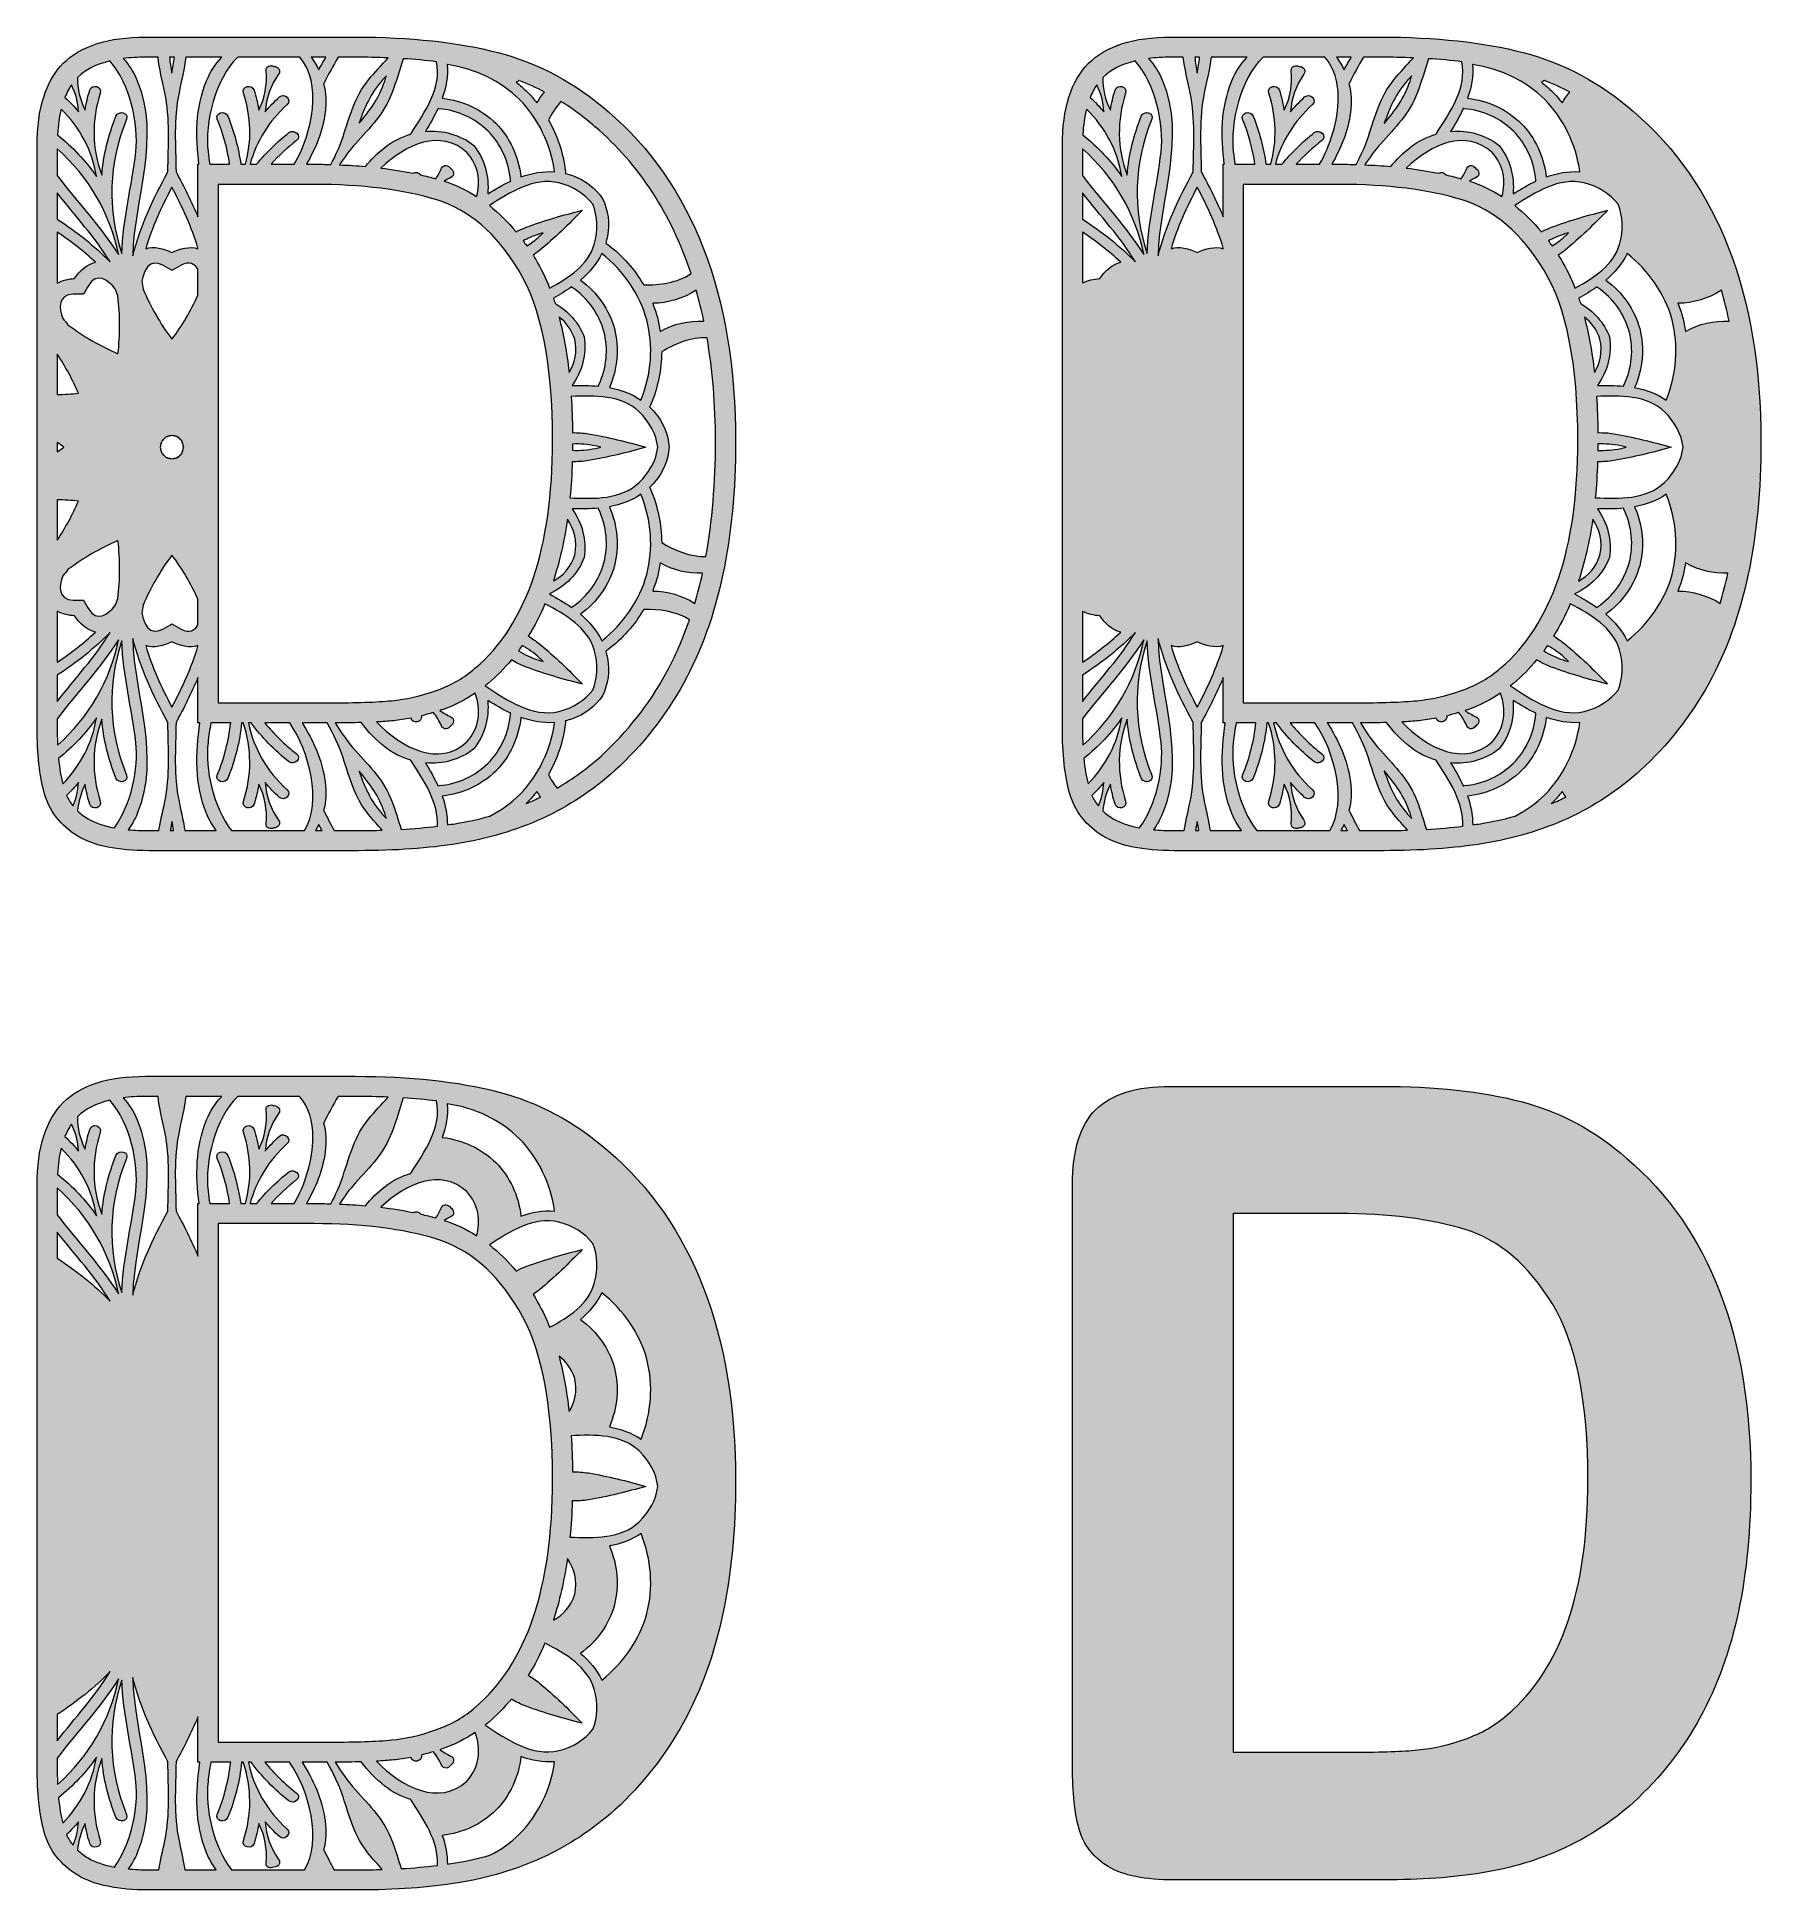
# Model space of a CAD drawing. Extents: x -272 to 627, y -388 to 48.
# Drawn here: x 80.5 to 423.5, y -387.8 to -19 of the extents above; entities that cross this region are included whole.
import ezdxf

# ---------------------------------------------------------------- set-up
doc = ezdxf.new("R2010")
doc.units = 0
doc.header["$MEASUREMENT"] = 0
doc.layers.add('Layer 1', color=7, linetype='Continuous', lineweight=0)

msp = doc.modelspace()

# ---------------------------------------------------------------- hatches: boundary and pattern name
at = {"layer": 'Layer 1', "true_color": 0xf8cbe3, "transparency": 33554687}
h = msp.add_hatch(color=254, dxfattribs=at)
h.dxf.hatch_style = 2
edge = h.paths.add_edge_path()
edge.add_spline(control_points=[(205.61, -145.73), (202.28, -151.81), (197.95, -157.31), (192.78, -162.07), (190.03, -164.54), (187.07, -166.69), (183.96, -168.51), (183.31, -167.63), (182.72, -166.71), (182.24, -165.81), (184, -162.72), (185.16, -159.26), (185.64, -155.53), (185.66, -155.38), (185.64, -155.24), (185.61, -155.11), (186.08, -155), (186.55, -154.88), (187.03, -154.71), (189.57, -153.84), (191.59, -152.19), (193.02, -150.13), (194.1, -147.85), (194.52, -145.28), (194, -142.64), (193.9, -142.15), (193.78, -141.68), (193.64, -141.22), (193.77, -141.18), (193.89, -141.12), (194.01, -141.03), (197, -138.76), (199.41, -136.02), (201.21, -132.94), (204.2, -132.86), (207.67, -133.35), (210.32, -135), (209, -138.82), (207.43, -142.42), (205.61, -145.73)], knot_values=[0, 0, 0, 0, 1, 1, 1, 2, 2, 2, 3, 3, 3, 4, 4, 4, 5, 5, 5, 6, 6, 6, 7, 7, 7, 8, 8, 8, 9, 9, 9, 10, 10, 10, 11, 11, 11, 12, 12, 12, 13, 13, 13, 13], degree=3, periodic=0)
edge = h.paths.add_edge_path()
edge.add_spline(control_points=[(177.79, -171.59), (177.87, -171.51), (177.96, -171.44), (178.04, -171.36), (178.04, -171.36), (178.04, -171.36), (178.04, -171.36), (178.72, -170.66), (179.36, -169.93), (179.96, -169.17), (180.18, -169.55), (180.43, -169.91), (180.69, -170.27), (180.25, -170.48), (179.82, -170.7), (179.38, -170.9), (178.86, -171.14), (178.32, -171.37), (177.79, -171.59)], knot_values=[0, 0, 0, 0, 1, 1, 1, 2, 2, 2, 3, 3, 3, 4, 4, 4, 5, 5, 5, 6, 6, 6, 6], degree=3, periodic=0)
edge = h.paths.add_edge_path()
edge.add_spline(control_points=[(139.65, -176.96), (138.91, -175.65), (138.23, -174.32), (137.61, -173.1), (137.59, -173.05), (137.55, -173.02), (137.52, -172.98), (137.97, -171.16), (138.1, -169.21), (137.83, -167.26), (137.23, -162.84), (135.48, -159.05), (133.22, -155.54), (133.22, -155.54), (138.24, -155.54), (138.24, -155.54), (139.47, -157.75), (140.58, -160.02), (141.38, -162.46), (142.74, -166.57), (143.65, -170.35), (146.47, -173.77), (147.35, -174.84), (148.27, -175.87), (149.2, -176.89), (147.65, -176.94), (146.07, -176.96), (144.45, -176.96), (144.45, -176.96), (139.65, -176.96), (139.65, -176.96)], knot_values=[0, 0, 0, 0, 1, 1, 1, 2, 2, 2, 3, 3, 3, 4, 4, 4, 5, 5, 5, 6, 6, 6, 7, 7, 7, 8, 8, 8, 9, 9, 9, 10, 10, 10, 10], degree=3, periodic=0)
edge = h.paths.add_edge_path()
edge.add_spline(control_points=[(135.88, -176.96), (136.11, -176.57), (136.35, -176.17), (136.55, -175.75), (136.77, -176.16), (137, -176.56), (137.23, -176.96), (137.23, -176.96), (135.88, -176.96), (135.88, -176.96)], knot_values=[0, 0, 0, 0, 1, 1, 1, 2, 2, 2, 3, 3, 3, 3], degree=3, periodic=0)
edge = h.paths.add_edge_path()
edge.add_spline(control_points=[(98.64, -176.78), (99.35, -175.81), (99.97, -174.74), (100.45, -173.59), (105.13, -162.1), (99.84, -150.45), (99.54, -138.71), (100.98, -144.47), (103.59, -150.11), (106.53, -155.44), (106.6, -160.73), (107.01, -165.98), (105.92, -171.2), (105.5, -173.2), (105.05, -175.08), (104.75, -176.96), (104.75, -176.96), (102.76, -176.96), (102.76, -176.96), (101.29, -176.96), (99.92, -176.9), (98.64, -176.78)], knot_values=[0, 0, 0, 0, 1, 1, 1, 2, 2, 2, 3, 3, 3, 4, 4, 4, 5, 5, 5, 6, 6, 6, 7, 7, 7, 7], degree=3, periodic=0)
edge = h.paths.add_edge_path()
edge.add_spline(control_points=[(88.58, -173.05), (88.72, -171.21), (89.2, -169.44), (90.06, -167.75), (90.28, -169.07), (90.57, -170.39), (91, -171.7), (91.42, -173.03), (93.52, -172.46), (93.09, -171.12), (91.33, -165.68), (91.41, -160.12), (93.38, -154.81), (93.73, -158.76), (94.66, -162.69), (96.21, -166.51), (96.73, -167.79), (98.83, -167.23), (98.3, -165.93), (94.76, -157.2), (94.44, -147.92), (97.38, -139.21), (97.59, -146.01), (99.38, -152.63), (100.15, -159.43), (100.72, -164.55), (99.26, -171.76), (95.88, -176.41), (93.75, -176.02), (92, -175.42), (90.64, -174.61), (89.87, -174.14), (89.19, -173.62), (88.58, -173.05)], knot_values=[0, 0, 0, 0, 1, 1, 1, 2, 2, 2, 3, 3, 3, 4, 4, 4, 5, 5, 5, 6, 6, 6, 7, 7, 7, 8, 8, 8, 9, 9, 9, 10, 10, 10, 11, 11, 11, 11], degree=3, periodic=0)
edge = h.paths.add_edge_path()
edge.add_spline(control_points=[(98.3, -35.38), (98.83, -34.08), (96.73, -33.52), (96.21, -34.8), (94.66, -38.62), (93.73, -42.55), (93.38, -46.5), (91.41, -41.19), (91.33, -35.63), (93.09, -30.19), (93.52, -28.85), (91.42, -28.28), (91, -29.61), (90.57, -30.92), (90.28, -32.24), (90.06, -33.56), (89.02, -31.52), (88.53, -29.36), (88.55, -27.09), (88.55, -27.09), (88.55, -27.08), (88.56, -27.08), (90.09, -25.55), (92.26, -24.46), (95, -23.8), (99, -28.34), (100.77, -36.34), (100.15, -41.88), (99.38, -48.68), (97.59, -55.3), (97.38, -62.1), (94.44, -53.39), (94.76, -44.11), (98.3, -35.38)], knot_values=[0, 0, 0, 0, 1, 1, 1, 2, 2, 2, 3, 3, 3, 4, 4, 4, 5, 5, 5, 6, 6, 6, 7, 7, 7, 8, 8, 8, 9, 9, 9, 10, 10, 10, 11, 11, 11, 11], degree=3, periodic=0)
edge = h.paths.add_edge_path()
edge.add_spline(control_points=[(96.6, -82.05), (93.06, -80.54), (89.74, -78.61), (86.65, -76.28), (86.31, -75.87), (85.98, -75.46), (85.66, -75.05), (84.84, -72.95), (84.63, -70.33), (87.66, -70.2), (88.36, -70.18), (89.06, -70.19), (89.76, -70.22), (90.09, -69.6), (90.43, -68.98), (90.8, -68.39), (92.42, -65.83), (94.59, -67.32), (95.99, -69.08), (96.2, -69.57), (96.39, -70.05), (96.57, -70.55), (97.04, -74.39), (97.05, -78.23), (96.6, -82.05)], knot_values=[0, 0, 0, 0, 1, 1, 1, 2, 2, 2, 3, 3, 3, 4, 4, 4, 5, 5, 5, 6, 6, 6, 7, 7, 7, 8, 8, 8, 8], degree=3, periodic=0)
edge = h.paths.add_edge_path()
edge.add_spline(control_points=[(96.57, -130.76), (96.39, -131.26), (96.2, -131.75), (95.99, -132.23), (94.59, -133.99), (92.42, -135.48), (90.8, -132.92), (90.43, -132.33), (90.09, -131.71), (89.76, -131.09), (89.76, -131.09), (89.76, -131.09), (89.76, -131.09), (89.06, -131.12), (88.36, -131.13), (87.66, -131.11), (84.63, -130.98), (84.84, -128.36), (85.66, -126.26), (85.98, -125.85), (86.31, -125.44), (86.65, -125.03), (89.74, -122.7), (93.06, -120.77), (96.6, -119.26), (97.05, -123.08), (97.04, -126.92), (96.57, -130.76)], knot_values=[0, 0, 0, 0, 1, 1, 1, 2, 2, 2, 3, 3, 3, 4, 4, 4, 5, 5, 5, 6, 6, 6, 7, 7, 7, 8, 8, 8, 9, 9, 9, 9], degree=3, periodic=0)
edge = h.paths.add_edge_path()
edge.add_spline(control_points=[(95.05, -137.51), (92.05, -142.43), (88.03, -146.73), (84.51, -151.28), (84.51, -151.28), (84.51, -146.06), (84.51, -146.06), (88.33, -143.52), (91.96, -140.71), (95.05, -137.51)], knot_values=[0, 0, 0, 0, 1, 1, 1, 2, 2, 2, 3, 3, 3, 3], degree=3, periodic=0)
edge = h.paths.add_edge_path()
edge.add_spline(control_points=[(84.51, -133.32), (85.55, -133.87), (86.82, -134.16), (87.96, -134.21), (87.96, -134.21), (87.96, -134.21), (87.96, -134.21), (88.91, -135.68), (90.49, -137.17), (92.11, -137.45), (89.8, -139.64), (87.21, -141.63), (84.51, -143.46), (84.51, -143.46), (84.51, -133.32), (84.51, -133.32)], knot_values=[0, 0, 0, 0, 1, 1, 1, 2, 2, 2, 3, 3, 3, 4, 4, 4, 5, 5, 5, 5], degree=3, periodic=0)
edge = h.paths.add_edge_path()
edge.add_spline(control_points=[(88.73, -111.4), (88.73, -111.4), (88.73, -111.4), (88.73, -111.4), (87.57, -114.12), (86.15, -116.7), (84.51, -119.16), (84.51, -119.16), (84.51, -111.11), (84.51, -111.11), (85.92, -111.15), (87.33, -111.23), (88.73, -111.4)], knot_values=[0, 0, 0, 0, 1, 1, 1, 2, 2, 2, 3, 3, 3, 4, 4, 4, 4], degree=3, periodic=0)
edge = h.paths.add_edge_path()
edge.add_spline(control_points=[(85.86, -100.66), (85.41, -100.99), (84.96, -101.3), (84.51, -101.61), (84.51, -101.61), (84.51, -99.7), (84.51, -99.7), (84.96, -100.01), (85.41, -100.32), (85.86, -100.66)], knot_values=[0, 0, 0, 0, 1, 1, 1, 2, 2, 2, 3, 3, 3, 3], degree=3, periodic=0)
edge = h.paths.add_edge_path()
edge.add_spline(control_points=[(84.51, -82.15), (86.15, -84.61), (87.57, -87.19), (88.73, -89.91), (87.33, -90.08), (85.92, -90.16), (84.51, -90.2), (84.51, -90.2), (84.51, -82.15), (84.51, -82.15)], knot_values=[0, 0, 0, 0, 1, 1, 1, 2, 2, 2, 3, 3, 3, 3], degree=3, periodic=0)
edge = h.paths.add_edge_path()
edge.add_spline(control_points=[(92.11, -63.86), (90.49, -64.14), (88.91, -65.63), (87.96, -67.1), (86.82, -67.15), (85.55, -67.44), (84.51, -67.99), (84.51, -67.99), (84.51, -57.85), (84.51, -57.85), (87.21, -59.68), (89.8, -61.67), (92.11, -63.86)], knot_values=[0, 0, 0, 0, 1, 1, 1, 2, 2, 2, 3, 3, 3, 4, 4, 4, 4], degree=3, periodic=0)
edge = h.paths.add_edge_path()
edge.add_spline(control_points=[(95.05, -63.8), (91.96, -60.6), (88.33, -57.79), (84.51, -55.25), (84.51, -55.25), (84.51, -50.03), (84.51, -50.03), (88.03, -54.58), (92.05, -58.88), (95.05, -63.8)], knot_values=[0, 0, 0, 0, 1, 1, 1, 2, 2, 2, 3, 3, 3, 3], degree=3, periodic=0)
edge = h.paths.add_edge_path()
edge.add_spline(control_points=[(96.69, -62.34), (93.2, -56.69), (88.51, -51.94), (84.51, -46.59), (84.51, -46.59), (84.51, -41.27), (84.51, -41.27), (90.84, -46.88), (95.06, -54.14), (96.69, -62.34)], knot_values=[0, 0, 0, 0, 1, 1, 1, 2, 2, 2, 3, 3, 3, 3], degree=3, periodic=0)
edge = h.paths.add_edge_path()
edge.add_spline(control_points=[(86.04, -31.04), (86.41, -30.12), (86.86, -29.3), (87.36, -28.56), (88.18, -30.23), (88.65, -32.01), (88.75, -33.91), (87.93, -32.91), (87.03, -31.94), (86.04, -31.04)], knot_values=[0, 0, 0, 0, 1, 1, 1, 2, 2, 2, 3, 3, 3, 3], degree=3, periodic=0)
edge = h.paths.add_edge_path()
edge.add_spline(control_points=[(85.31, -33.36), (89.04, -37.05), (91.46, -41.59), (92.34, -46.77), (90.19, -43.71), (87.59, -40.93), (84.57, -38.5), (84.67, -36.59), (84.93, -34.89), (85.31, -33.36)], knot_values=[0, 0, 0, 0, 1, 1, 1, 2, 2, 2, 3, 3, 3, 3], degree=3, periodic=0)
edge = h.paths.add_edge_path()
edge.add_spline(control_points=[(84.59, -159.97), (84.53, -158.85), (84.51, -157.68), (84.51, -156.45), (84.51, -156.45), (84.51, -154.72), (84.51, -154.72), (88.51, -149.37), (93.2, -144.62), (96.69, -138.97), (95.06, -147.14), (90.88, -154.37), (84.59, -159.97)], knot_values=[0, 0, 0, 0, 1, 1, 1, 2, 2, 2, 3, 3, 3, 4, 4, 4, 4], degree=3, periodic=0)
edge = h.paths.add_edge_path()
edge.add_spline(control_points=[(85.61, -167.66), (85.24, -166.2), (84.97, -164.52), (84.78, -162.63), (87.71, -160.24), (90.25, -157.52), (92.34, -154.54), (91.48, -159.58), (89.17, -164.02), (85.61, -167.66)], knot_values=[0, 0, 0, 0, 1, 1, 1, 2, 2, 2, 3, 3, 3, 3], degree=3, periodic=0)
edge = h.paths.add_edge_path()
edge.add_spline(control_points=[(87.67, -172.06), (87.15, -171.42), (86.72, -170.71), (86.37, -169.95), (87.23, -169.14), (88.02, -168.29), (88.75, -167.4), (88.66, -169.04), (88.29, -170.59), (87.67, -172.06)], knot_values=[0, 0, 0, 0, 1, 1, 1, 2, 2, 2, 3, 3, 3, 3], degree=3, periodic=0)
edge = h.paths.add_edge_path()
edge.add_spline(control_points=[(104.57, -23.04), (104.83, -25.37), (105.41, -27.65), (105.92, -30.11), (107.01, -35.33), (106.6, -40.58), (106.53, -45.87), (103.59, -51.2), (100.98, -56.84), (99.54, -62.6), (99.84, -50.86), (105.13, -39.21), (100.45, -27.72), (99.77, -26.06), (98.8, -24.58), (97.65, -23.3), (99.02, -23.13), (100.51, -23.04), (102.11, -23.04), (102.11, -23.04), (104.57, -23.04), (104.57, -23.04)], knot_values=[0, 0, 0, 0, 1, 1, 1, 2, 2, 2, 3, 3, 3, 4, 4, 4, 5, 5, 5, 6, 6, 6, 7, 7, 7, 7], degree=3, periodic=0)
edge = h.paths.add_edge_path()
edge.add_spline(control_points=[(150.37, -23.18), (149.02, -24.6), (147.71, -26.03), (146.47, -27.54), (143.65, -30.96), (142.74, -34.74), (141.38, -38.85), (140.74, -40.79), (139.91, -42.62), (138.97, -44.4), (137.87, -44.37), (136.75, -44.35), (135.61, -44.35), (135.61, -44.35), (134.09, -44.35), (134.09, -44.35), (135.92, -41.24), (137.31, -37.88), (137.83, -34.05), (138.1, -32.1), (137.97, -30.15), (137.52, -28.33), (137.55, -28.29), (137.59, -28.26), (137.61, -28.21), (138.44, -26.58), (139.36, -24.76), (140.43, -23.04), (140.43, -23.04), (143.81, -23.04), (143.81, -23.04), (146.06, -23.04), (148.24, -23.09), (150.37, -23.18)], knot_values=[0, 0, 0, 0, 1, 1, 1, 2, 2, 2, 3, 3, 3, 4, 4, 4, 5, 5, 5, 6, 6, 6, 7, 7, 7, 8, 8, 8, 9, 9, 9, 10, 10, 10, 11, 11, 11, 11], degree=3, periodic=0)
edge = h.paths.add_edge_path()
edge.add_spline(control_points=[(191.52, -36.88), (200.29, -44.39), (206.65, -54.17), (210.62, -66.11), (207.94, -67.92), (204.32, -68.45), (201.21, -68.37), (199.41, -65.29), (197, -62.55), (194.01, -60.28), (193.89, -60.19), (193.77, -60.13), (193.64, -60.09), (193.78, -59.63), (193.9, -59.16), (194, -58.67), (194.52, -56.03), (194.1, -53.46), (193.02, -51.18), (191.59, -49.12), (189.57, -47.47), (187.03, -46.6), (186.55, -46.43), (186.08, -46.31), (185.61, -46.2), (185.64, -46.07), (185.66, -45.93), (185.64, -45.78), (185.16, -42.05), (184, -38.59), (182.24, -35.5), (182.91, -34.26), (183.75, -32.99), (184.73, -31.84), (187.08, -33.31), (189.35, -34.98), (191.51, -36.87), (191.51, -36.87), (191.52, -36.88), (191.52, -36.88)], knot_values=[0, 0, 0, 0, 1, 1, 1, 2, 2, 2, 3, 3, 3, 4, 4, 4, 5, 5, 5, 6, 6, 6, 7, 7, 7, 8, 8, 8, 9, 9, 9, 10, 10, 10, 11, 11, 11, 12, 12, 12, 13, 13, 13, 13], degree=3, periodic=0)
edge = h.paths.add_edge_path()
edge.add_spline(control_points=[(202.99, -72.02), (206.08, -72), (209.12, -71.06), (211.63, -69.39), (212.2, -71.4), (212.73, -73.45), (213.18, -75.58), (210.2, -75.41), (207.14, -76.11), (204.49, -77.63), (204.35, -76.67), (204.16, -75.72), (203.92, -74.78), (203.92, -74.78), (203.92, -74.78), (203.92, -74.78), (203.66, -73.84), (203.34, -72.92), (202.99, -72.02)], knot_values=[0, 0, 0, 0, 1, 1, 1, 2, 2, 2, 3, 3, 3, 4, 4, 4, 5, 5, 5, 6, 6, 6, 6], degree=3, periodic=0)
edge = h.paths.add_edge_path()
edge.add_spline(control_points=[(188.64, -133.91), (191.97, -131.43), (194.3, -128.08), (195.38, -124.25), (196.36, -120.38), (196.02, -116.32), (194.37, -112.51), (196.62, -112.1), (198.75, -111.35), (200.66, -110.04), (202.76, -115.28), (203.15, -120.74), (201.82, -125.97), (200.36, -131.17), (197.29, -135.7), (192.85, -139.19), (191.85, -137.1), (190.38, -135.38), (188.64, -133.91)], knot_values=[0, 0, 0, 0, 1, 1, 1, 2, 2, 2, 3, 3, 3, 4, 4, 4, 5, 5, 5, 6, 6, 6, 6], degree=3, periodic=0)
edge = h.paths.add_edge_path()
edge.add_spline(control_points=[(169.78, -148.25), (169.73, -148.22), (169.68, -148.2), (169.64, -148.18), (169.64, -148.18), (169.63, -148.17), (169.63, -148.17), (169.86, -147.98), (170.1, -147.81), (170.32, -147.62), (171.97, -146.23), (173.47, -144.67), (174.88, -142.98), (175.77, -143.52), (176.73, -144.01), (177.79, -144.41), (181.44, -145.78), (185.2, -146.84), (189, -147.8), (189, -147.8), (189, -147.8), (189, -147.8), (189, -147.8), (189, -147.8), (189, -147.8), (189, -147.8), (189, -147.8), (189, -147.8), (186.26, -144.99), (183.46, -142.27), (180.45, -139.79), (179.73, -139.2), (179, -138.7), (178.25, -138.26), (179.48, -136.27), (180.58, -134.13), (181.55, -131.83), (185.57, -133.91), (190.06, -136.55), (191.37, -141.02), (192.2, -143.86), (192.06, -146.6), (191.06, -149), (189.49, -151.05), (187.18, -152.55), (184.31, -153.25), (179.11, -154.51), (173.89, -150.93), (169.78, -148.25)], knot_values=[0, 0, 0, 0, 1, 1, 1, 2, 2, 2, 3, 3, 3, 4, 4, 4, 5, 5, 5, 6, 6, 6, 7, 7, 7, 8, 8, 8, 9, 9, 9, 10, 10, 10, 11, 11, 11, 12, 12, 12, 13, 13, 13, 14, 14, 14, 15, 15, 15, 16, 16, 16, 16], degree=3, periodic=0)
edge = h.paths.add_edge_path()
edge.add_spline(control_points=[(170.18, -151.08), (171.67, -152.01), (173.19, -152.88), (174.74, -153.6), (174.72, -153.65), (174.7, -153.7), (174.69, -153.76), (174.38, -157.58), (172.79, -160.95), (170.24, -163.56), (167.63, -166.11), (164.26, -167.7), (160.44, -168.01), (160.38, -168.02), (160.33, -168.04), (160.28, -168.06), (159.56, -166.51), (158.69, -164.99), (157.76, -163.5), (161.21, -163.8), (164.67, -162.88), (167.39, -160.71), (167.39, -160.71), (167.39, -160.71), (167.39, -160.71), (169.56, -157.99), (170.48, -154.53), (170.18, -151.08)], knot_values=[0, 0, 0, 0, 1, 1, 1, 2, 2, 2, 3, 3, 3, 4, 4, 4, 5, 5, 5, 6, 6, 6, 7, 7, 7, 8, 8, 8, 9, 9, 9, 9], degree=3, periodic=0)
edge = h.paths.add_edge_path()
edge.add_spline(control_points=[(166, -159.32), (160.54, -164.28), (153.18, -160.7), (148.03, -155.34), (149.28, -155.27), (150.42, -155.19), (151.42, -155.1), (152.56, -154.99), (153.73, -154.8), (154.91, -154.57), (155.22, -155.89), (157.17, -155.39), (157.01, -154.11), (157.79, -153.92), (158.58, -153.7), (159.37, -153.46), (160, -154.28), (160.55, -155.17), (161, -156.15), (161.4, -157.02), (162.39, -156.77), (162.8, -156.12), (163.45, -155.71), (163.7, -154.72), (162.83, -154.32), (162.04, -153.96), (161.31, -153.53), (160.62, -153.05), (160.84, -152.98), (161.06, -152.92), (161.29, -152.84), (163.62, -152.01), (165.75, -150.92), (167.68, -149.62), (168.85, -152.98), (168.63, -156.42), (166, -159.32)], knot_values=[0, 0, 0, 0, 1, 1, 1, 2, 2, 2, 3, 3, 3, 4, 4, 4, 5, 5, 5, 6, 6, 6, 7, 7, 7, 8, 8, 8, 9, 9, 9, 10, 10, 10, 11, 11, 11, 12, 12, 12, 12], degree=3, periodic=0)
edge = h.paths.add_edge_path()
edge.add_spline(control_points=[(177.02, -140.15), (178.2, -140.81), (179.34, -141.59), (180.43, -142.57), (180.7, -142.81), (180.96, -143.07), (181.23, -143.32), (180.88, -143.21), (180.53, -143.11), (180.18, -143), (178.75, -142.53), (177.47, -141.91), (176.28, -141.2), (176.54, -140.86), (176.78, -140.5), (177.02, -140.15)], knot_values=[0, 0, 0, 0, 1, 1, 1, 2, 2, 2, 3, 3, 3, 4, 4, 4, 5, 5, 5, 5], degree=3, periodic=0)
edge = h.paths.add_edge_path()
edge.add_spline(control_points=[(178.04, -29.95), (177.34, -29.27), (176.61, -28.63), (175.85, -28.03), (176.04, -27.92), (176.22, -27.79), (176.41, -27.67), (178.14, -28.34), (179.84, -29.11), (181.49, -29.98), (180.93, -30.65), (180.41, -31.37), (179.96, -32.14), (179.36, -31.38), (178.72, -30.65), (178.04, -29.95)], knot_values=[0, 0, 0, 0, 1, 1, 1, 2, 2, 2, 3, 3, 3, 4, 4, 4, 5, 5, 5, 5], degree=3, periodic=0)
edge = h.paths.add_edge_path()
edge.add_spline(control_points=[(176.79, -46.87), (176.3, -42.75), (174.57, -39.06), (171.79, -36.2), (168.93, -33.42), (165.24, -31.69), (161.12, -31.21), (161.89, -29.06), (162.3, -26.84), (162.13, -24.52), (167.72, -25.33), (172.64, -27.72), (176.51, -31.48), (176.51, -31.48), (176.51, -31.48), (176.51, -31.48), (180.27, -35.35), (182.66, -40.28), (183.47, -45.86), (181.15, -45.69), (178.93, -46.1), (176.79, -46.87)], knot_values=[0, 0, 0, 0, 1, 1, 1, 2, 2, 2, 3, 3, 3, 4, 4, 4, 5, 5, 5, 6, 6, 6, 7, 7, 7, 7], degree=3, periodic=0)
edge = h.paths.add_edge_path()
edge.add_spline(control_points=[(167.39, -40.6), (164.67, -38.43), (161.21, -37.51), (157.76, -37.81), (158.69, -36.32), (159.56, -34.8), (160.28, -33.25), (160.33, -33.27), (160.38, -33.29), (160.44, -33.3), (164.26, -33.61), (167.63, -35.21), (170.24, -37.75), (172.79, -40.36), (174.38, -43.73), (174.69, -47.55), (174.7, -47.61), (174.72, -47.66), (174.74, -47.71), (173.19, -48.43), (171.67, -49.3), (170.18, -50.23), (170.48, -46.78), (169.56, -43.32), (167.39, -40.6)], knot_values=[0, 0, 0, 0, 1, 1, 1, 2, 2, 2, 3, 3, 3, 4, 4, 4, 5, 5, 5, 6, 6, 6, 7, 7, 7, 8, 8, 8, 8], degree=3, periodic=0)
edge = h.paths.add_edge_path()
edge.add_spline(control_points=[(162.8, -45.19), (162.39, -44.54), (161.4, -44.29), (161, -45.16), (160.66, -45.9), (160.27, -46.59), (159.83, -47.23), (158.87, -46.96), (157.88, -46.71), (156.86, -46.48), (156.53, -45.98), (155.8, -45.81), (155.32, -46.14), (153.28, -45.72), (151.14, -45.38), (148.91, -45.11), (153.99, -40.25), (160.84, -37.3), (166, -41.99), (168.39, -44.62), (168.79, -47.7), (167.97, -50.75), (165.92, -49.45), (163.77, -48.44), (161.5, -47.71), (161.93, -47.46), (162.36, -47.21), (162.83, -46.99), (163.7, -46.59), (163.45, -45.6), (162.8, -45.19)], knot_values=[0, 0, 0, 0, 1, 1, 1, 2, 2, 2, 3, 3, 3, 4, 4, 4, 5, 5, 5, 6, 6, 6, 7, 7, 7, 8, 8, 8, 9, 9, 9, 10, 10, 10, 10], degree=3, periodic=0)
edge = h.paths.add_edge_path()
edge.add_spline(control_points=[(177.22, -59.59), (178.14, -59.09), (179.11, -58.66), (180.18, -58.31), (180.53, -58.2), (180.88, -58.1), (181.23, -57.99), (181.23, -57.99), (181.23, -57.99), (181.23, -57.99), (180.96, -58.24), (180.7, -58.5), (180.43, -58.74), (179.63, -59.46), (178.8, -60.07), (177.95, -60.61), (177.71, -60.26), (177.46, -59.92), (177.22, -59.59)], knot_values=[0, 0, 0, 0, 1, 1, 1, 2, 2, 2, 3, 3, 3, 4, 4, 4, 5, 5, 5, 6, 6, 6, 6], degree=3, periodic=0)
edge = h.paths.add_edge_path()
edge.add_spline(control_points=[(191.37, -60.29), (190.16, -64.41), (186.25, -66.98), (182.49, -68.98), (181.67, -66.91), (180.75, -65.01), (179.72, -63.31), (179.54, -63.02), (179.36, -62.74), (179.18, -62.46), (179.61, -62.17), (180.03, -61.86), (180.45, -61.52), (183.46, -59.04), (186.27, -56.32), (189, -53.51), (185.2, -54.47), (181.44, -55.53), (177.79, -56.9), (177.09, -57.16), (176.44, -57.46), (175.82, -57.79), (174.16, -55.79), (172.39, -54.05), (170.52, -52.57), (174.51, -49.97), (179.42, -46.87), (184.31, -48.06), (187.18, -48.76), (189.49, -50.26), (191.06, -52.31), (192.06, -54.71), (192.2, -57.45), (191.37, -60.29)], knot_values=[0, 0, 0, 0, 1, 1, 1, 2, 2, 2, 3, 3, 3, 4, 4, 4, 5, 5, 5, 6, 6, 6, 7, 7, 7, 8, 8, 8, 9, 9, 9, 10, 10, 10, 11, 11, 11, 11], degree=3, periodic=0)
edge = h.paths.add_edge_path()
edge.add_spline(control_points=[(194.37, -88.8), (196.02, -84.99), (196.36, -80.93), (195.38, -77.06), (194.3, -73.23), (191.97, -69.88), (188.64, -67.4), (190.38, -65.93), (191.85, -64.21), (192.85, -62.12), (197.29, -65.61), (200.36, -70.14), (201.82, -75.34), (203.15, -80.57), (202.76, -86.03), (200.66, -91.27), (198.75, -89.96), (196.62, -89.21), (194.37, -88.8)], knot_values=[0, 0, 0, 0, 1, 1, 1, 2, 2, 2, 3, 3, 3, 4, 4, 4, 5, 5, 5, 6, 6, 6, 6], degree=3, periodic=0)
edge = h.paths.add_edge_path()
edge.add_spline(control_points=[(186.53, -110.73), (186.76, -108.41), (186.92, -106.02), (187, -103.54), (188.04, -103.56), (189.11, -103.51), (190.22, -103.32), (194.07, -102.68), (197.86, -101.72), (201.63, -100.66), (201.63, -100.66), (201.63, -100.66), (201.63, -100.66), (197.86, -99.59), (194.07, -98.63), (190.22, -97.99), (189.13, -97.81), (188.08, -97.75), (187.05, -97.77), (187.02, -95.27), (186.94, -92.87), (186.79, -90.57), (191.4, -90.33), (196.83, -90.28), (200.29, -93.6), (202.43, -95.64), (203.68, -98.09), (204.02, -100.66), (203.68, -103.22), (202.43, -105.67), (200.29, -107.71), (196.76, -111.09), (191.2, -110.97), (186.53, -110.73)], knot_values=[0, 0, 0, 0, 1, 1, 1, 2, 2, 2, 3, 3, 3, 4, 4, 4, 5, 5, 5, 6, 6, 6, 7, 7, 7, 8, 8, 8, 9, 9, 9, 10, 10, 10, 11, 11, 11, 11], degree=3, periodic=0)
edge = h.paths.add_edge_path()
edge.add_spline(control_points=[(189.37, -122.64), (189.89, -119.2), (188.96, -115.74), (186.97, -112.9), (188.73, -112.96), (190.48, -112.96), (192.18, -112.8), (192.2, -112.86), (192.19, -112.91), (192.22, -112.97), (193.86, -116.43), (194.19, -120.15), (193.29, -123.69), (193.29, -123.69), (193.27, -123.68), (193.27, -123.68), (192.28, -127.19), (190.15, -130.26), (187, -132.43), (186.95, -132.47), (186.91, -132.51), (186.87, -132.55), (185.48, -131.57), (183.97, -130.69), (182.43, -129.87), (185.57, -128.4), (188.11, -125.88), (189.37, -122.64)], knot_values=[0, 0, 0, 0, 1, 1, 1, 2, 2, 2, 3, 3, 3, 4, 4, 4, 5, 5, 5, 6, 6, 6, 7, 7, 7, 8, 8, 8, 9, 9, 9, 9], degree=3, periodic=0)
edge = h.paths.add_edge_path()
edge.add_spline(control_points=[(186.02, -115.01), (187.44, -116.99), (188.07, -119.36), (187.47, -122.13), (186.68, -124.59), (185.17, -126.24), (183.23, -127.28), (184.45, -123.53), (185.39, -119.45), (186.02, -115.01)], knot_values=[0, 0, 0, 0, 1, 1, 1, 2, 2, 2, 3, 3, 3, 3], degree=3, periodic=0)
edge = h.paths.add_edge_path()
edge.add_spline(control_points=[(191.59, -100.41), (191.95, -100.48), (192.31, -100.57), (192.66, -100.66), (192.31, -100.74), (191.95, -100.83), (191.59, -100.9), (190.02, -101.24), (188.51, -101.33), (187.03, -101.28), (187.04, -100.86), (187.05, -100.45), (187.05, -100.03), (188.53, -99.98), (190.03, -100.07), (191.59, -100.41)], knot_values=[0, 0, 0, 0, 1, 1, 1, 2, 2, 2, 3, 3, 3, 4, 4, 4, 5, 5, 5, 5], degree=3, periodic=0)
edge = h.paths.add_edge_path()
edge.add_spline(control_points=[(187.47, -79.18), (188.02, -81.71), (187.53, -83.91), (186.36, -85.78), (185.91, -81.76), (185.24, -78.08), (184.36, -74.75), (185.76, -75.79), (186.85, -77.23), (187.47, -79.18)], knot_values=[0, 0, 0, 0, 1, 1, 1, 2, 2, 2, 3, 3, 3, 3], degree=3, periodic=0)
edge = h.paths.add_edge_path()
edge.add_spline(control_points=[(189.37, -78.67), (188.27, -75.85), (186.19, -73.56), (183.59, -72.05), (183.47, -71.69), (183.35, -71.34), (183.23, -70.99), (184.49, -70.3), (185.72, -69.57), (186.87, -68.76), (186.91, -68.8), (186.95, -68.84), (187, -68.88), (190.15, -71.05), (192.28, -74.12), (193.27, -77.63), (193.27, -77.63), (193.29, -77.62), (193.29, -77.62), (194.19, -81.16), (193.86, -84.88), (192.22, -88.34), (192.19, -88.4), (192.2, -88.45), (192.18, -88.51), (190.48, -88.35), (188.73, -88.35), (186.97, -88.41), (188.96, -85.57), (189.89, -82.11), (189.37, -78.67)], knot_values=[0, 0, 0, 0, 1, 1, 1, 2, 2, 2, 3, 3, 3, 4, 4, 4, 5, 5, 5, 6, 6, 6, 7, 7, 7, 8, 8, 8, 9, 9, 9, 10, 10, 10, 10], degree=3, periodic=0)
edge = h.paths.add_edge_path()
edge.add_spline(control_points=[(144.57, -36.17), (145.63, -33.11), (146.88, -30.19), (149.25, -27.56), (149.49, -27.29), (149.75, -27.03), (150, -26.76), (149.89, -27.11), (149.79, -27.46), (149.68, -27.81), (148.59, -31.16), (146.69, -33.7), (144.58, -36.15), (144.58, -36.15), (144.57, -36.17), (144.57, -36.17)], knot_values=[0, 0, 0, 0, 1, 1, 1, 2, 2, 2, 3, 3, 3, 4, 4, 4, 5, 5, 5, 5], degree=3, periodic=0)
edge = h.paths.add_edge_path()
edge.add_spline(control_points=[(151.09, -30.21), (151.93, -27.95), (152.66, -25.66), (153.32, -23.34), (155.62, -23.48), (157.84, -23.69), (159.98, -23.94), (161.07, -29.06), (157.57, -34.17), (154.93, -38.21), (154.9, -38.26), (154.88, -38.31), (154.86, -38.35), (153.06, -38.88), (151.32, -39.73), (149.77, -40.94), (148.27, -42.11), (146.98, -43.41), (145.84, -44.79), (144.17, -44.64), (142.44, -44.54), (140.67, -44.47), (141.62, -43), (142.66, -41.59), (143.84, -40.27), (146.72, -37.04), (149.53, -34.36), (151.09, -30.21)], knot_values=[0, 0, 0, 0, 1, 1, 1, 2, 2, 2, 3, 3, 3, 4, 4, 4, 5, 5, 5, 6, 6, 6, 7, 7, 7, 8, 8, 8, 9, 9, 9, 9], degree=3, periodic=0)
edge = h.paths.add_edge_path()
edge.add_spline(control_points=[(116.51, -151.54), (116.51, -151.54), (116.51, -48.35), (116.51, -48.35), (116.51, -48.35), (135.61, -48.35), (135.61, -48.35), (145.13, -48.35), (153.34, -49.39), (160.03, -51.44), (166.41, -53.4), (171.88, -58.09), (176.3, -65.38), (180.79, -72.77), (183.07, -84.2), (183.07, -99.35), (183.07, -120.75), (177.9, -135.97), (167.72, -144.58), (167.72, -144.58), (167.69, -144.6), (167.69, -144.6), (165.54, -146.51), (162.93, -148.01), (159.95, -149.07), (156.86, -150.17), (153.87, -150.85), (151.04, -151.11), (148.08, -151.4), (143.94, -151.54), (138.74, -151.54), (138.74, -151.54), (116.51, -151.54), (116.51, -151.54)], knot_values=[0, 0, 0, 0, 1, 1, 1, 2, 2, 2, 3, 3, 3, 4, 4, 4, 5, 5, 5, 6, 6, 6, 7, 7, 7, 8, 8, 8, 9, 9, 9, 10, 10, 10, 11, 11, 11, 11], degree=3, periodic=0)
edge = h.paths.add_edge_path()
edge.add_spline(control_points=[(108.75, -171.2), (107.67, -165.98), (108.07, -160.73), (108.15, -155.44), (109.74, -152.54), (111.24, -149.55), (112.51, -146.51), (112.51, -146.51), (112.51, -155.54), (112.51, -155.54), (112.51, -155.54), (112.91, -155.54), (112.91, -155.54), (112.06, -161.59), (111.79, -167.61), (114.23, -173.59), (114.73, -174.82), (115.39, -175.94), (116.16, -176.96), (116.16, -176.96), (109.92, -176.96), (109.92, -176.96), (109.63, -175.08), (109.17, -173.2), (108.75, -171.2)], knot_values=[0, 0, 0, 0, 1, 1, 1, 2, 2, 2, 3, 3, 3, 4, 4, 4, 5, 5, 5, 6, 6, 6, 7, 7, 7, 8, 8, 8, 8], degree=3, periodic=0)
edge = h.paths.add_edge_path()
edge.add_spline(control_points=[(107.65, -176.96), (107.65, -176.96), (107.02, -176.96), (107.02, -176.96), (107.11, -176.35), (107.22, -175.73), (107.34, -175.12), (107.45, -175.73), (107.56, -176.35), (107.65, -176.96)], knot_values=[0, 0, 0, 0, 1, 1, 1, 2, 2, 2, 3, 3, 3, 3], degree=3, periodic=0)
edge = h.paths.add_edge_path()
edge.add_spline(control_points=[(107.34, -139.4), (108.88, -140.2), (110.96, -140.69), (112.51, -140.14), (112.51, -140.14), (112.51, -140.27), (112.51, -140.27), (111.26, -144.42), (109.41, -148.5), (107.34, -152.41), (105.24, -148.45), (103.37, -144.33), (102.12, -140.13), (103.67, -140.7), (105.78, -140.2), (107.34, -139.4)], knot_values=[0, 0, 0, 0, 1, 1, 1, 2, 2, 2, 3, 3, 3, 4, 4, 4, 5, 5, 5, 5], degree=3, periodic=0)
edge = h.paths.add_edge_path()
edge.add_spline(control_points=[(101.61, -132.11), (103.12, -128.55), (105.03, -125.22), (107.34, -122.14), (109.38, -124.86), (111.09, -127.79), (112.51, -130.9), (112.51, -130.9), (112.51, -136.09), (112.51, -136.09), (111.85, -137.17), (110.8, -137.73), (109.15, -136.86), (108.53, -136.54), (107.93, -136.18), (107.34, -135.8), (106.75, -136.18), (106.14, -136.54), (105.52, -136.86), (102.84, -138.27), (101.71, -135.9), (101.37, -133.67), (101.44, -133.15), (101.52, -132.63), (101.61, -132.11)], knot_values=[0, 0, 0, 0, 1, 1, 1, 2, 2, 2, 3, 3, 3, 4, 4, 4, 5, 5, 5, 6, 6, 6, 7, 7, 7, 8, 8, 8, 8], degree=3, periodic=0)
edge = h.paths.add_edge_path()
edge.add_spline(control_points=[(109.51, -101.41), (109.42, -101.52), (109.36, -101.67), (109.37, -101.83), (109.37, -101.83), (109.37, -101.83), (109.37, -101.83), (109.23, -101.9), (109.13, -102.02), (109.08, -102.16), (109.03, -102.19), (108.98, -102.22), (108.93, -102.25), (108.9, -102.3), (108.87, -102.35), (108.84, -102.4), (108.7, -102.45), (108.58, -102.55), (108.51, -102.69), (108.51, -102.69), (108.51, -102.69), (108.51, -102.69), (108.35, -102.68), (108.2, -102.74), (108.09, -102.83), (108.03, -102.84), (107.98, -102.83), (107.92, -102.83), (107.92, -102.83), (107.92, -102.83), (107.92, -102.83), (107.87, -102.86), (107.82, -102.89), (107.77, -102.92), (107.63, -102.89), (107.47, -102.92), (107.34, -103), (107.2, -102.92), (107.05, -102.89), (106.9, -102.92), (106.85, -102.89), (106.8, -102.86), (106.75, -102.83), (106.75, -102.83), (106.75, -102.83), (106.75, -102.83), (106.69, -102.83), (106.64, -102.84), (106.58, -102.83), (106.47, -102.74), (106.32, -102.68), (106.16, -102.69), (106.16, -102.69), (106.16, -102.69), (106.16, -102.69), (106.09, -102.55), (105.97, -102.45), (105.83, -102.4), (105.8, -102.35), (105.77, -102.3), (105.74, -102.25), (105.69, -102.22), (105.64, -102.19), (105.59, -102.16), (105.55, -102.02), (105.44, -101.9), (105.3, -101.83), (105.3, -101.83), (105.3, -101.83), (105.3, -101.83), (105.31, -101.67), (105.26, -101.52), (105.16, -101.41), (105.16, -101.35), (105.16, -101.3), (105.16, -101.24), (105.13, -101.19), (105.1, -101.14), (105.07, -101.09), (105.1, -100.95), (105.07, -100.79), (104.99, -100.66), (105.07, -100.52), (105.1, -100.36), (105.07, -100.22), (105.1, -100.17), (105.13, -100.12), (105.16, -100.07), (105.16, -100.07), (105.16, -100.07), (105.16, -100.07), (105.16, -100.01), (105.16, -99.96), (105.16, -99.9), (105.26, -99.79), (105.31, -99.64), (105.3, -99.48), (105.3, -99.48), (105.3, -99.48), (105.3, -99.48), (105.44, -99.41), (105.55, -99.29), (105.59, -99.15), (105.64, -99.12), (105.69, -99.09), (105.74, -99.06), (105.77, -99.01), (105.8, -98.96), (105.83, -98.91), (105.97, -98.86), (106.09, -98.76), (106.16, -98.62), (106.32, -98.63), (106.47, -98.57), (106.58, -98.48), (106.64, -98.47), (106.69, -98.48), (106.75, -98.48), (106.8, -98.45), (106.85, -98.42), (106.9, -98.39), (107.05, -98.42), (107.2, -98.39), (107.34, -98.31), (107.47, -98.39), (107.63, -98.42), (107.77, -98.39), (107.82, -98.42), (107.87, -98.45), (107.92, -98.48), (107.98, -98.48), (108.03, -98.47), (108.09, -98.48), (108.2, -98.57), (108.35, -98.63), (108.51, -98.62), (108.58, -98.76), (108.7, -98.86), (108.84, -98.91), (108.87, -98.96), (108.9, -99.01), (108.93, -99.06), (108.98, -99.09), (109.03, -99.12), (109.08, -99.15), (109.13, -99.29), (109.23, -99.41), (109.37, -99.48), (109.37, -99.48), (109.37, -99.48), (109.37, -99.48), (109.36, -99.64), (109.42, -99.79), (109.51, -99.9), (109.52, -99.96), (109.51, -100.01), (109.51, -100.07), (109.51, -100.07), (109.51, -100.07), (109.51, -100.07), (109.54, -100.12), (109.57, -100.17), (109.6, -100.22), (109.57, -100.36), (109.6, -100.52), (109.68, -100.66), (109.6, -100.79), (109.57, -100.95), (109.6, -101.09), (109.57, -101.14), (109.54, -101.19), (109.51, -101.24), (109.51, -101.3), (109.52, -101.35), (109.51, -101.41)], knot_values=[0, 0, 0, 0, 1, 1, 1, 2, 2, 2, 3, 3, 3, 4, 4, 4, 5, 5, 5, 6, 6, 6, 7, 7, 7, 8, 8, 8, 9, 9, 9, 10, 10, 10, 11, 11, 11, 12, 12, 12, 13, 13, 13, 14, 14, 14, 15, 15, 15, 16, 16, 16, 17, 17, 17, 18, 18, 18, 19, 19, 19, 20, 20, 20, 21, 21, 21, 22, 22, 22, 23, 23, 23, 24, 24, 24, 25, 25, 25, 26, 26, 26, 27, 27, 27, 28, 28, 28, 29, 29, 29, 30, 30, 30, 31, 31, 31, 32, 32, 32, 33, 33, 33, 34, 34, 34, 35, 35, 35, 36, 36, 36, 37, 37, 37, 38, 38, 38, 39, 39, 39, 40, 40, 40, 41, 41, 41, 42, 42, 42, 43, 43, 43, 44, 44, 44, 45, 45, 45, 46, 46, 46, 47, 47, 47, 48, 48, 48, 49, 49, 49, 50, 50, 50, 51, 51, 51, 52, 52, 52, 53, 53, 53, 54, 54, 54, 55, 55, 55, 56, 56, 56, 57, 57, 57, 58, 58, 58, 58], degree=3, periodic=0)
edge = h.paths.add_edge_path()
edge.add_spline(control_points=[(105.52, -64.45), (106.14, -64.77), (106.75, -65.13), (107.34, -65.51), (107.93, -65.13), (108.53, -64.77), (109.15, -64.45), (110.8, -63.58), (111.85, -64.14), (112.51, -65.22), (112.51, -65.22), (112.51, -70.41), (112.51, -70.41), (111.09, -73.52), (109.38, -76.45), (107.34, -79.17), (105.03, -76.09), (103.12, -72.76), (101.61, -69.2), (101.52, -68.68), (101.44, -68.16), (101.37, -67.64), (101.71, -65.41), (102.84, -63.04), (105.52, -64.45)], knot_values=[0, 0, 0, 0, 1, 1, 1, 2, 2, 2, 3, 3, 3, 4, 4, 4, 5, 5, 5, 6, 6, 6, 7, 7, 7, 8, 8, 8, 8], degree=3, periodic=0)
edge = h.paths.add_edge_path()
edge.add_spline(control_points=[(106.85, -23.04), (106.85, -23.04), (107.82, -23.04), (107.82, -23.04), (107.7, -24.09), (107.54, -25.14), (107.34, -26.19), (107.14, -25.14), (106.97, -24.09), (106.85, -23.04)], knot_values=[0, 0, 0, 0, 1, 1, 1, 2, 2, 2, 3, 3, 3, 3], degree=3, periodic=0)
edge = h.paths.add_edge_path()
edge.add_spline(control_points=[(112.51, -61.04), (112.51, -61.04), (112.51, -61.17), (112.51, -61.17), (110.96, -60.62), (108.88, -61.11), (107.34, -61.91), (105.78, -61.11), (103.67, -60.61), (102.12, -61.18), (103.37, -56.98), (105.24, -52.86), (107.34, -48.9), (109.41, -52.81), (111.26, -56.89), (112.51, -61.04)], knot_values=[0, 0, 0, 0, 1, 1, 1, 2, 2, 2, 3, 3, 3, 4, 4, 4, 5, 5, 5, 5], degree=3, periodic=0)
edge = h.paths.add_edge_path()
edge.add_spline(control_points=[(114.23, -27.72), (111.98, -33.23), (112.03, -38.78), (112.72, -44.35), (112.72, -44.35), (112.51, -44.35), (112.51, -44.35), (112.51, -44.35), (112.51, -54.8), (112.51, -54.8), (111.24, -51.76), (109.74, -48.77), (108.15, -45.87), (108.07, -40.58), (107.67, -35.33), (108.75, -30.11), (109.26, -27.65), (109.84, -25.37), (110.1, -23.04), (110.1, -23.04), (117.26, -23.04), (117.26, -23.04), (116, -24.37), (114.95, -25.94), (114.23, -27.72)], knot_values=[0, 0, 0, 0, 1, 1, 1, 2, 2, 2, 3, 3, 3, 4, 4, 4, 5, 5, 5, 6, 6, 6, 7, 7, 7, 8, 8, 8, 8], degree=3, periodic=0)
edge = h.paths.add_edge_path()
edge.add_spline(control_points=[(135.02, -23.04), (135.02, -23.04), (137.99, -23.04), (137.99, -23.04), (137.49, -23.86), (137.01, -24.7), (136.55, -25.56), (136.13, -24.66), (135.61, -23.82), (135.02, -23.04)], knot_values=[0, 0, 0, 0, 1, 1, 1, 2, 2, 2, 3, 3, 3, 3], degree=3, periodic=0)
edge = h.paths.add_edge_path()
edge.add_spline(control_points=[(132.76, -23.04), (137.28, -28.08), (135.33, -38.12), (131.68, -44.35), (131.68, -44.35), (127.05, -44.35), (127.05, -44.35), (128.59, -42.65), (130.28, -41.06), (132.15, -39.61), (133.25, -38.75), (131.71, -37.21), (130.62, -38.06), (128.21, -39.95), (126.07, -42.06), (124.19, -44.35), (124.19, -44.35), (122.88, -44.35), (122.88, -44.35), (124.12, -39.79), (126.62, -35.78), (130.23, -32.5), (131.27, -31.56), (129.74, -30.02), (128.71, -30.96), (127.68, -31.88), (126.77, -32.88), (125.92, -33.91), (126.07, -31.18), (126.96, -28.69), (128.56, -26.44), (129.12, -25.65), (128.4, -24.9), (127.64, -24.87), (127.64, -24.87), (127.64, -24.89), (127.64, -24.89), (126.96, -24.53), (125.97, -24.81), (126.06, -25.77), (126.33, -28.52), (125.85, -31.12), (124.62, -33.56), (124.39, -32.24), (124.1, -30.92), (123.68, -29.61), (123.25, -28.28), (121.15, -28.85), (121.58, -30.19), (123.1, -34.9), (123.24, -39.7), (121.97, -44.35), (121.97, -44.35), (121.04, -44.35), (121.04, -44.35), (120.58, -41.13), (119.73, -37.93), (118.47, -34.8), (117.95, -33.52), (115.85, -34.08), (116.37, -35.38), (117.57, -38.32), (118.37, -41.33), (118.82, -44.35), (118.82, -44.35), (114.85, -44.35), (114.85, -44.35), (114.73, -43.53), (114.62, -42.71), (114.52, -41.88), (113.86, -36), (115.9, -27.39), (120.43, -23.04), (120.43, -23.04), (132.76, -23.04), (132.76, -23.04)], knot_values=[0, 0, 0, 0, 1, 1, 1, 2, 2, 2, 3, 3, 3, 4, 4, 4, 5, 5, 5, 6, 6, 6, 7, 7, 7, 8, 8, 8, 9, 9, 9, 10, 10, 10, 11, 11, 11, 12, 12, 12, 13, 13, 13, 14, 14, 14, 15, 15, 15, 16, 16, 16, 17, 17, 17, 18, 18, 18, 19, 19, 19, 20, 20, 20, 21, 21, 21, 22, 22, 22, 23, 23, 23, 24, 24, 24, 25, 25, 25, 25], degree=3, periodic=0)
edge = h.paths.add_edge_path()
edge.add_spline(control_points=[(133.71, -176.96), (133.71, -176.96), (119.22, -176.96), (119.22, -176.96), (115.54, -172.35), (113.93, -164.76), (114.52, -159.43), (114.67, -158.13), (114.86, -156.83), (115.07, -155.54), (115.07, -155.54), (119.03, -155.54), (119.03, -155.54), (118.63, -159.05), (117.75, -162.53), (116.37, -165.93), (115.85, -167.23), (117.95, -167.79), (118.47, -166.51), (119.92, -162.92), (120.82, -159.24), (121.21, -155.54), (121.21, -155.54), (121.53, -155.54), (121.53, -155.54), (123.24, -160.63), (123.26, -165.93), (121.58, -171.12), (121.15, -172.46), (123.25, -173.03), (123.68, -171.7), (124.1, -170.39), (124.39, -169.07), (124.62, -167.75), (125.85, -170.19), (126.33, -172.79), (126.06, -175.54), (125.97, -176.5), (126.96, -176.78), (127.64, -176.42), (127.64, -176.42), (127.64, -176.44), (127.64, -176.44), (128.4, -176.41), (129.12, -175.66), (128.56, -174.87), (126.96, -172.62), (126.07, -170.13), (125.92, -167.4), (126.77, -168.43), (127.68, -169.43), (128.71, -170.35), (129.74, -171.29), (131.27, -169.75), (130.23, -168.81), (126.25, -165.2), (123.64, -160.7), (122.54, -155.54), (122.54, -155.54), (123.09, -155.54), (123.09, -155.54), (125.22, -158.38), (127.72, -160.98), (130.62, -163.25), (131.71, -164.1), (133.25, -162.56), (132.15, -161.7), (129.78, -159.85), (127.67, -157.79), (125.84, -155.54), (125.84, -155.54), (130.77, -155.54), (130.77, -155.54), (134.66, -161.12), (137.23, -171.18), (133.71, -176.96)], knot_values=[0, 0, 0, 0, 1, 1, 1, 2, 2, 2, 3, 3, 3, 4, 4, 4, 5, 5, 5, 6, 6, 6, 7, 7, 7, 8, 8, 8, 9, 9, 9, 10, 10, 10, 11, 11, 11, 12, 12, 12, 13, 13, 13, 14, 14, 14, 15, 15, 15, 16, 16, 16, 17, 17, 17, 18, 18, 18, 19, 19, 19, 20, 20, 20, 21, 21, 21, 22, 22, 22, 23, 23, 23, 24, 24, 24, 25, 25, 25, 25], degree=3, periodic=0)
edge = h.paths.add_edge_path()
edge.add_spline(control_points=[(151.09, -171.1), (149.53, -166.95), (146.72, -164.27), (143.84, -161.04), (142.31, -159.33), (141.02, -157.47), (139.84, -155.54), (141.69, -155.53), (143.41, -155.51), (144.98, -155.46), (146.32, -157.25), (147.88, -158.91), (149.77, -160.37), (151.32, -161.58), (153.06, -162.43), (154.86, -162.96), (154.88, -163), (154.9, -163.05), (154.93, -163.1), (157.35, -166.8), (160.48, -171.4), (160.15, -176.08), (157.86, -176.36), (155.45, -176.58), (152.93, -176.72), (152.37, -174.83), (151.78, -172.95), (151.09, -171.1)], knot_values=[0, 0, 0, 0, 1, 1, 1, 2, 2, 2, 3, 3, 3, 4, 4, 4, 5, 5, 5, 6, 6, 6, 7, 7, 7, 8, 8, 8, 9, 9, 9, 9], degree=3, periodic=0)
edge = h.paths.add_edge_path()
edge.add_spline(control_points=[(149.25, -173.75), (146.88, -171.12), (145.63, -168.2), (144.57, -165.14), (144.57, -165.14), (144.58, -165.16), (144.58, -165.16), (146.69, -167.61), (148.59, -170.15), (149.68, -173.5), (149.79, -173.85), (149.89, -174.2), (150, -174.55), (149.75, -174.28), (149.49, -174.02), (149.25, -173.75)], knot_values=[0, 0, 0, 0, 1, 1, 1, 2, 2, 2, 3, 3, 3, 4, 4, 4, 5, 5, 5, 5], degree=3, periodic=0)
edge = h.paths.add_edge_path()
edge.add_spline(control_points=[(170.59, -174.08), (168.35, -174.7), (166.04, -175.21), (163.69, -175.59), (163.18, -175.67), (162.66, -175.75), (162.14, -175.82), (162.15, -173.85), (161.78, -171.95), (161.12, -170.1), (165.24, -169.62), (168.93, -167.89), (171.79, -165.11), (171.79, -165.11), (171.79, -165.11), (171.79, -165.11), (174.57, -162.25), (176.3, -158.56), (176.79, -154.44), (178.93, -155.21), (181.15, -155.62), (183.47, -155.45), (182.66, -161.03), (180.27, -165.96), (176.51, -169.83), (174.74, -171.54), (172.75, -172.96), (170.59, -174.08)], knot_values=[0, 0, 0, 0, 1, 1, 1, 2, 2, 2, 3, 3, 3, 4, 4, 4, 5, 5, 5, 6, 6, 6, 7, 7, 7, 8, 8, 8, 9, 9, 9, 9], degree=3, periodic=0)
edge = h.paths.add_edge_path()
edge.add_spline(control_points=[(203.92, -126.53), (204.16, -125.59), (204.35, -124.64), (204.49, -123.68), (207.07, -125.15), (210.02, -125.86), (212.92, -125.75), (212.46, -127.8), (211.95, -129.8), (211.37, -131.75), (208.91, -130.18), (205.97, -129.3), (202.99, -129.29), (203.34, -128.39), (203.66, -127.47), (203.92, -126.53), (203.92, -126.53), (203.92, -126.53), (203.92, -126.53)], knot_values=[0, 0, 0, 0, 1, 1, 1, 2, 2, 2, 3, 3, 3, 4, 4, 4, 5, 5, 5, 6, 6, 6, 6], degree=3, periodic=0)
edge = h.paths.add_edge_path()
edge.add_spline(control_points=[(215.49, -99.56), (215.49, -107.78), (214.85, -115.46), (213.58, -122.43), (210.5, -122.5), (207.3, -121.18), (204.78, -119.63), (204.76, -116.07), (204.04, -112.49), (202.59, -109.02), (202.53, -108.89), (202.45, -108.77), (202.36, -108.67), (202.71, -108.35), (203.05, -108), (203.38, -107.63), (205.15, -105.6), (206.07, -103.16), (206.28, -100.66), (206.07, -98.15), (205.15, -95.71), (203.38, -93.68), (203.05, -93.31), (202.71, -92.96), (202.36, -92.64), (202.45, -92.54), (202.53, -92.42), (202.59, -92.29), (204.04, -88.82), (204.76, -85.24), (204.78, -81.68), (207.36, -80.09), (210.65, -78.75), (213.8, -78.89), (214.92, -85.3), (215.49, -92.19), (215.49, -99.56)], knot_values=[0, 0, 0, 0, 1, 1, 1, 2, 2, 2, 3, 3, 3, 4, 4, 4, 5, 5, 5, 6, 6, 6, 7, 7, 7, 8, 8, 8, 9, 9, 9, 10, 10, 10, 11, 11, 11, 12, 12, 12, 12], degree=3, periodic=0)
edge = h.paths.add_edge_path()
edge.add_spline(control_points=[(194.13, -33.85), (187.61, -28.15), (180.23, -24.2), (172.21, -22.12), (164.31, -20.07), (154.75, -19.04), (143.81, -19.04), (143.81, -19.04), (102.11, -19.04), (102.11, -19.04), (94.7, -19.04), (89.19, -20.79), (85.73, -24.25), (82.26, -27.72), (80.51, -33.23), (80.51, -40.65), (80.51, -40.65), (80.51, -156.45), (80.51, -156.45), (80.51, -161.7), (80.98, -166.07), (81.93, -169.44), (82.97, -173.12), (85.21, -176.02), (88.59, -178.04), (91.89, -180.01), (96.52, -180.96), (102.76, -180.96), (102.76, -180.96), (144.45, -180.96), (144.45, -180.96), (151.76, -180.96), (158.45, -180.49), (164.32, -179.54), (170.24, -178.59), (175.86, -176.9), (181.05, -174.53), (186.24, -172.16), (191.08, -168.97), (195.47, -165.03), (200.98, -159.97), (205.57, -154.12), (209.12, -147.66), (212.63, -141.27), (215.27, -133.97), (216.97, -125.95), (218.65, -118), (219.49, -109.13), (219.49, -99.56), (219.49, -70.38), (210.96, -48.27), (194.13, -33.85)], knot_values=[0, 0, 0, 0, 1, 1, 1, 2, 2, 2, 3, 3, 3, 4, 4, 4, 5, 5, 5, 6, 6, 6, 7, 7, 7, 8, 8, 8, 9, 9, 9, 10, 10, 10, 11, 11, 11, 12, 12, 12, 13, 13, 13, 14, 14, 14, 15, 15, 15, 16, 16, 16, 17, 17, 17, 17], degree=3, periodic=0)
at = {"layer": 'Layer 1', "true_color": 0xed1c24, "transparency": 33554687}
h = msp.add_hatch(color=240, dxfattribs=at)
h.dxf.hatch_style = 2
edge = h.paths.add_edge_path()
edge.add_spline(control_points=[(381.79, -171.59), (381.87, -171.51), (381.96, -171.44), (382.04, -171.36), (382.72, -170.66), (383.36, -169.93), (383.96, -169.17), (384.18, -169.55), (384.43, -169.91), (384.69, -170.27), (384.25, -170.48), (383.82, -170.7), (383.38, -170.9), (382.86, -171.14), (382.32, -171.37), (381.79, -171.59)], knot_values=[0, 0, 0, 0, 1, 1, 1, 2, 2, 2, 3, 3, 3, 4, 4, 4, 5, 5, 5, 5], degree=3, periodic=0)
edge = h.paths.add_edge_path()
edge.add_spline(control_points=[(343.65, -176.96), (342.91, -175.65), (342.23, -174.32), (341.61, -173.1), (341.59, -173.05), (341.55, -173.02), (341.52, -172.98), (341.98, -171.16), (342.1, -169.21), (341.84, -167.26), (341.23, -162.84), (339.48, -159.06), (337.22, -155.54), (337.22, -155.54), (342.23, -155.54), (342.23, -155.54), (343.47, -157.75), (344.58, -160.02), (345.39, -162.46), (346.74, -166.57), (347.65, -170.35), (350.47, -173.77), (351.35, -174.84), (352.27, -175.87), (353.2, -176.89), (351.65, -176.94), (350.07, -176.96), (348.45, -176.96), (348.45, -176.96), (343.65, -176.96), (343.65, -176.96)], knot_values=[0, 0, 0, 0, 1, 1, 1, 2, 2, 2, 3, 3, 3, 4, 4, 4, 5, 5, 5, 6, 6, 6, 7, 7, 7, 8, 8, 8, 9, 9, 9, 10, 10, 10, 10], degree=3, periodic=0)
edge = h.paths.add_edge_path()
edge.add_spline(control_points=[(339.88, -176.96), (340.11, -176.57), (340.35, -176.17), (340.55, -175.75), (340.77, -176.16), (341, -176.56), (341.23, -176.96), (341.23, -176.96), (339.88, -176.96), (339.88, -176.96)], knot_values=[0, 0, 0, 0, 1, 1, 1, 2, 2, 2, 3, 3, 3, 3], degree=3, periodic=0)
edge = h.paths.add_edge_path()
edge.add_spline(control_points=[(302.64, -176.78), (303.35, -175.81), (303.97, -174.74), (304.44, -173.58), (309.13, -162.1), (303.83, -150.46), (303.55, -138.71), (304.98, -144.47), (307.59, -150.11), (310.53, -155.44), (310.6, -160.72), (311.01, -165.98), (309.92, -171.2), (309.51, -173.2), (309.05, -175.08), (308.75, -176.96), (308.75, -176.96), (306.76, -176.96), (306.76, -176.96), (305.29, -176.96), (303.92, -176.9), (302.64, -176.78)], knot_values=[0, 0, 0, 0, 1, 1, 1, 2, 2, 2, 3, 3, 3, 4, 4, 4, 5, 5, 5, 6, 6, 6, 7, 7, 7, 7], degree=3, periodic=0)
edge = h.paths.add_edge_path()
edge.add_spline(control_points=[(292.58, -173.05), (292.72, -171.21), (293.2, -169.44), (294.06, -167.75), (294.28, -169.07), (294.57, -170.39), (295, -171.7), (295.42, -173.02), (297.52, -172.46), (297.09, -171.12), (295.33, -165.68), (295.41, -160.12), (297.38, -154.81), (297.73, -158.76), (298.66, -162.69), (300.21, -166.51), (300.73, -167.79), (302.83, -167.23), (302.3, -165.93), (298.76, -157.2), (298.44, -147.92), (301.38, -139.21), (301.59, -146.01), (303.38, -152.63), (304.15, -159.42), (304.72, -164.55), (303.26, -171.76), (299.88, -176.41), (297.75, -176.02), (296, -175.42), (294.64, -174.61), (293.87, -174.14), (293.19, -173.62), (292.58, -173.05)], knot_values=[0, 0, 0, 0, 1, 1, 1, 2, 2, 2, 3, 3, 3, 4, 4, 4, 5, 5, 5, 6, 6, 6, 7, 7, 7, 8, 8, 8, 9, 9, 9, 10, 10, 10, 11, 11, 11, 11], degree=3, periodic=0)
edge = h.paths.add_edge_path()
edge.add_spline(control_points=[(302.3, -35.38), (302.83, -34.08), (300.73, -33.52), (300.21, -34.8), (298.66, -38.62), (297.73, -42.55), (297.38, -46.5), (295.41, -41.19), (295.33, -35.63), (297.09, -30.19), (297.52, -28.85), (295.42, -28.29), (295, -29.61), (294.57, -30.92), (294.28, -32.24), (294.06, -33.56), (293.02, -31.52), (292.52, -29.36), (292.55, -27.1), (292.55, -27.09), (292.55, -27.08), (292.56, -27.08), (294.09, -25.55), (296.26, -24.46), (299, -23.8), (303, -28.34), (304.77, -36.34), (304.15, -41.89), (303.38, -48.68), (301.59, -55.3), (301.38, -62.1), (298.44, -53.39), (298.76, -44.11), (302.3, -35.38)], knot_values=[0, 0, 0, 0, 1, 1, 1, 2, 2, 2, 3, 3, 3, 4, 4, 4, 5, 5, 5, 6, 6, 6, 7, 7, 7, 8, 8, 8, 9, 9, 9, 10, 10, 10, 11, 11, 11, 11], degree=3, periodic=0)
edge = h.paths.add_edge_path()
edge.add_spline(control_points=[(290.04, -31.04), (290.41, -30.12), (290.86, -29.3), (291.36, -28.56), (292.18, -30.23), (292.65, -32.01), (292.75, -33.91), (291.93, -32.91), (291.03, -31.94), (290.04, -31.04)], knot_values=[0, 0, 0, 0, 1, 1, 1, 2, 2, 2, 3, 3, 3, 3], degree=3, periodic=0)
edge = h.paths.add_edge_path()
edge.add_spline(control_points=[(289.31, -33.36), (293.04, -37.05), (295.46, -41.59), (296.34, -46.77), (294.2, -43.71), (291.59, -40.93), (288.57, -38.5), (288.67, -36.59), (288.93, -34.89), (289.31, -33.36)], knot_values=[0, 0, 0, 0, 1, 1, 1, 2, 2, 2, 3, 3, 3, 3], degree=3, periodic=0)
edge = h.paths.add_edge_path()
edge.add_spline(control_points=[(288.51, -46.59), (288.51, -46.59), (288.51, -41.27), (288.51, -41.27), (294.84, -46.88), (299.06, -54.14), (300.69, -62.34), (297.2, -56.69), (292.51, -51.94), (288.51, -46.59)], knot_values=[0, 0, 0, 0, 1, 1, 1, 2, 2, 2, 3, 3, 3, 3], degree=3, periodic=0)
edge = h.paths.add_edge_path()
edge.add_spline(control_points=[(299.06, -137.51), (296.05, -142.42), (292.03, -146.73), (288.51, -151.28), (288.51, -151.28), (288.51, -146.06), (288.51, -146.06), (292.33, -143.52), (295.97, -140.71), (299.06, -137.51)], knot_values=[0, 0, 0, 0, 1, 1, 1, 2, 2, 2, 3, 3, 3, 3], degree=3, periodic=0)
edge = h.paths.add_edge_path()
edge.add_spline(control_points=[(288.51, -133.33), (289.55, -133.87), (290.82, -134.15), (291.96, -134.21), (292.44, -134.94), (293.07, -135.69), (293.78, -136.28), (294.5, -136.87), (295.3, -137.31), (296.11, -137.45), (293.8, -139.65), (291.21, -141.63), (288.51, -143.46), (288.51, -143.46), (288.51, -133.33), (288.51, -133.33)], knot_values=[0, 0, 0, 0, 1, 1, 1, 2, 2, 2, 3, 3, 3, 4, 4, 4, 5, 5, 5, 5], degree=3, periodic=0)
edge = h.paths.add_edge_path()
edge.add_spline(control_points=[(288.51, -55.25), (288.51, -55.25), (288.51, -50.03), (288.51, -50.03), (292.03, -54.58), (296.05, -58.89), (299.06, -63.8), (295.97, -60.6), (292.33, -57.79), (288.51, -55.25)], knot_values=[0, 0, 0, 0, 1, 1, 1, 2, 2, 2, 3, 3, 3, 3], degree=3, periodic=0)
edge = h.paths.add_edge_path()
edge.add_spline(control_points=[(296.11, -63.86), (294.49, -64.14), (292.91, -65.62), (291.96, -67.1), (290.82, -67.16), (289.55, -67.44), (288.51, -67.98), (288.51, -67.98), (288.51, -57.85), (288.51, -57.85), (291.21, -59.69), (293.8, -61.67), (296.11, -63.86)], knot_values=[0, 0, 0, 0, 1, 1, 1, 2, 2, 2, 3, 3, 3, 4, 4, 4, 4], degree=3, periodic=0)
edge = h.paths.add_edge_path()
edge.add_spline(control_points=[(288.59, -159.96), (288.53, -158.85), (288.51, -157.68), (288.51, -156.45), (288.51, -156.45), (288.51, -154.72), (288.51, -154.72), (292.51, -149.37), (297.2, -144.62), (300.69, -138.97), (299.06, -147.13), (294.88, -154.37), (288.59, -159.96)], knot_values=[0, 0, 0, 0, 1, 1, 1, 2, 2, 2, 3, 3, 3, 4, 4, 4, 4], degree=3, periodic=0)
edge = h.paths.add_edge_path()
edge.add_spline(control_points=[(289.61, -167.66), (289.24, -166.2), (288.97, -164.52), (288.78, -162.63), (291.71, -160.24), (294.25, -157.52), (296.34, -154.54), (295.48, -159.58), (293.17, -164.02), (289.61, -167.66)], knot_values=[0, 0, 0, 0, 1, 1, 1, 2, 2, 2, 3, 3, 3, 3], degree=3, periodic=0)
edge = h.paths.add_edge_path()
edge.add_spline(control_points=[(291.67, -172.06), (291.15, -171.42), (290.72, -170.71), (290.37, -169.95), (291.23, -169.14), (292.02, -168.29), (292.75, -167.4), (292.67, -169.04), (292.29, -170.59), (291.67, -172.06)], knot_values=[0, 0, 0, 0, 1, 1, 1, 2, 2, 2, 3, 3, 3, 3], degree=3, periodic=0)
edge = h.paths.add_edge_path()
edge.add_spline(control_points=[(308.57, -23.04), (308.83, -25.37), (309.41, -27.65), (309.92, -30.11), (311.01, -35.33), (310.6, -40.59), (310.53, -45.87), (307.59, -51.2), (304.98, -56.84), (303.55, -62.6), (303.83, -50.85), (309.13, -39.21), (304.44, -27.73), (303.77, -26.06), (302.8, -24.58), (301.64, -23.3), (303.02, -23.13), (304.51, -23.04), (306.11, -23.04), (306.11, -23.04), (308.57, -23.04), (308.57, -23.04)], knot_values=[0, 0, 0, 0, 1, 1, 1, 2, 2, 2, 3, 3, 3, 4, 4, 4, 5, 5, 5, 6, 6, 6, 7, 7, 7, 7], degree=3, periodic=0)
edge = h.paths.add_edge_path()
edge.add_spline(control_points=[(354.37, -23.18), (353.03, -24.6), (351.71, -26.03), (350.47, -27.54), (347.65, -30.96), (346.74, -34.74), (345.39, -38.85), (344.74, -40.79), (343.91, -42.62), (342.97, -44.4), (341.87, -44.37), (340.75, -44.35), (339.61, -44.35), (339.61, -44.35), (338.09, -44.35), (338.09, -44.35), (339.92, -41.24), (341.31, -37.88), (341.84, -34.05), (342.1, -32.1), (341.98, -30.15), (341.52, -28.33), (341.55, -28.29), (341.59, -28.26), (341.61, -28.21), (342.44, -26.57), (343.36, -24.76), (344.43, -23.04), (344.43, -23.04), (347.81, -23.04), (347.81, -23.04), (350.06, -23.04), (352.24, -23.09), (354.37, -23.18)], knot_values=[0, 0, 0, 0, 1, 1, 1, 2, 2, 2, 3, 3, 3, 4, 4, 4, 5, 5, 5, 6, 6, 6, 7, 7, 7, 8, 8, 8, 9, 9, 9, 10, 10, 10, 11, 11, 11, 11], degree=3, periodic=0)
edge = h.paths.add_edge_path()
edge.add_spline(control_points=[(406.98, -129.29), (407.34, -128.39), (407.65, -127.47), (407.92, -126.53), (408.16, -125.59), (408.35, -124.64), (408.49, -123.68), (411.07, -125.15), (414.02, -125.86), (416.92, -125.75), (416.46, -127.8), (415.95, -129.8), (415.37, -131.75), (412.91, -130.19), (409.97, -129.31), (406.98, -129.29)], knot_values=[0, 0, 0, 0, 1, 1, 1, 2, 2, 2, 3, 3, 3, 4, 4, 4, 5, 5, 5, 5], degree=3, periodic=0)
edge = h.paths.add_edge_path()
edge.add_spline(control_points=[(383.96, -32.14), (383.36, -31.38), (382.72, -30.65), (382.04, -29.95), (381.34, -29.27), (380.61, -28.63), (379.85, -28.03), (380.04, -27.92), (380.22, -27.79), (380.41, -27.67), (382.14, -28.34), (383.84, -29.11), (385.49, -29.98), (384.93, -30.65), (384.41, -31.37), (383.96, -32.14)], knot_values=[0, 0, 0, 0, 1, 1, 1, 2, 2, 2, 3, 3, 3, 4, 4, 4, 5, 5, 5, 5], degree=3, periodic=0)
edge = h.paths.add_edge_path()
edge.add_spline(control_points=[(407.92, -74.78), (407.65, -73.84), (407.34, -72.92), (406.98, -72.02), (410.08, -72), (413.12, -71.06), (415.63, -69.39), (416.2, -71.4), (416.73, -73.45), (417.18, -75.58), (414.2, -75.41), (411.14, -76.11), (408.49, -77.63), (408.35, -76.67), (408.16, -75.72), (407.92, -74.78)], knot_values=[0, 0, 0, 0, 1, 1, 1, 2, 2, 2, 3, 3, 3, 4, 4, 4, 5, 5, 5, 5], degree=3, periodic=0)
edge = h.paths.add_edge_path()
edge.add_spline(control_points=[(404.29, -107.71), (400.76, -111.09), (395.2, -110.97), (390.53, -110.72), (390.76, -108.41), (390.92, -106.02), (391, -103.54), (392.05, -103.56), (393.11, -103.51), (394.23, -103.32), (398.07, -102.68), (401.86, -101.72), (405.63, -100.66), (401.86, -99.59), (398.07, -98.63), (394.23, -97.99), (393.13, -97.8), (392.08, -97.75), (391.05, -97.77), (391.02, -95.27), (390.94, -92.87), (390.79, -90.57), (395.4, -90.33), (400.83, -90.28), (404.29, -93.6), (406.43, -95.64), (407.68, -98.09), (408.02, -100.66), (407.68, -103.22), (406.43, -105.67), (404.29, -107.71)], knot_values=[0, 0, 0, 0, 1, 1, 1, 2, 2, 2, 3, 3, 3, 4, 4, 4, 5, 5, 5, 6, 6, 6, 7, 7, 7, 8, 8, 8, 9, 9, 9, 10, 10, 10, 10], degree=3, periodic=0)
edge = h.paths.add_edge_path()
edge.add_spline(control_points=[(392.64, -133.91), (395.97, -131.43), (398.3, -128.08), (399.38, -124.25), (400.36, -120.38), (400.02, -116.32), (398.37, -112.51), (400.62, -112.1), (402.75, -111.35), (404.67, -110.04), (406.76, -115.28), (407.15, -120.74), (405.83, -125.98), (404.36, -131.17), (401.29, -135.7), (396.85, -139.19), (395.85, -137.1), (394.38, -135.38), (392.64, -133.91)], knot_values=[0, 0, 0, 0, 1, 1, 1, 2, 2, 2, 3, 3, 3, 4, 4, 4, 5, 5, 5, 6, 6, 6, 6], degree=3, periodic=0)
edge = h.paths.add_edge_path()
edge.add_spline(control_points=[(390.97, -112.9), (392.73, -112.97), (394.48, -112.96), (396.18, -112.8), (396.19, -112.86), (396.19, -112.91), (396.22, -112.97), (397.86, -116.43), (398.19, -120.15), (397.29, -123.69), (397.29, -123.69), (397.26, -123.68), (397.26, -123.68), (396.28, -127.19), (394.15, -130.26), (391, -132.43), (390.95, -132.47), (390.92, -132.51), (390.87, -132.55), (389.48, -131.57), (387.98, -130.69), (386.43, -129.86), (389.56, -128.4), (392.11, -125.88), (393.37, -122.63), (393.9, -119.2), (392.96, -115.74), (390.97, -112.9)], knot_values=[0, 0, 0, 0, 1, 1, 1, 2, 2, 2, 3, 3, 3, 4, 4, 4, 5, 5, 5, 6, 6, 6, 7, 7, 7, 8, 8, 8, 9, 9, 9, 9], degree=3, periodic=0)
edge = h.paths.add_edge_path()
edge.add_spline(control_points=[(390.02, -115.01), (391.44, -116.99), (392.07, -119.36), (391.47, -122.13), (390.68, -124.59), (389.17, -126.24), (387.23, -127.29), (388.45, -123.53), (389.39, -119.45), (390.02, -115.01)], knot_values=[0, 0, 0, 0, 1, 1, 1, 2, 2, 2, 3, 3, 3, 3], degree=3, periodic=0)
edge = h.paths.add_edge_path()
edge.add_spline(control_points=[(395.59, -100.4), (395.95, -100.48), (396.31, -100.58), (396.66, -100.66), (396.31, -100.73), (395.95, -100.83), (395.59, -100.91), (394.02, -101.24), (392.51, -101.33), (391.03, -101.29), (391.04, -100.86), (391.05, -100.45), (391.05, -100.02), (392.53, -99.98), (394.03, -100.07), (395.59, -100.4)], knot_values=[0, 0, 0, 0, 1, 1, 1, 2, 2, 2, 3, 3, 3, 4, 4, 4, 5, 5, 5, 5], degree=3, periodic=0)
edge = h.paths.add_edge_path()
edge.add_spline(control_points=[(391.47, -79.18), (392.02, -81.71), (391.53, -83.91), (390.36, -85.78), (389.91, -81.76), (389.24, -78.08), (388.36, -74.75), (389.76, -75.79), (390.85, -77.23), (391.47, -79.18)], knot_values=[0, 0, 0, 0, 1, 1, 1, 2, 2, 2, 3, 3, 3, 3], degree=3, periodic=0)
edge = h.paths.add_edge_path()
edge.add_spline(control_points=[(393.37, -78.68), (392.27, -75.84), (390.19, -73.56), (387.59, -72.05), (387.47, -71.69), (387.35, -71.35), (387.23, -70.99), (388.49, -70.3), (389.72, -69.57), (390.87, -68.76), (390.92, -68.8), (390.95, -68.84), (391, -68.88), (394.15, -71.05), (396.28, -74.12), (397.26, -77.63), (397.26, -77.63), (397.29, -77.63), (397.29, -77.63), (398.19, -81.16), (397.86, -84.88), (396.22, -88.34), (396.19, -88.4), (396.19, -88.45), (396.18, -88.51), (394.48, -88.35), (392.73, -88.34), (390.97, -88.41), (392.96, -85.57), (393.9, -82.11), (393.37, -78.68)], knot_values=[0, 0, 0, 0, 1, 1, 1, 2, 2, 2, 3, 3, 3, 4, 4, 4, 5, 5, 5, 6, 6, 6, 7, 7, 7, 8, 8, 8, 9, 9, 9, 10, 10, 10, 10], degree=3, periodic=0)
edge = h.paths.add_edge_path()
edge.add_spline(control_points=[(399.38, -77.06), (398.3, -73.23), (395.97, -69.88), (392.64, -67.4), (394.38, -65.93), (395.85, -64.21), (396.85, -62.12), (401.29, -65.61), (404.36, -70.14), (405.83, -75.33), (407.15, -80.57), (406.76, -86.03), (404.67, -91.27), (402.75, -89.96), (400.62, -89.21), (398.37, -88.8), (400.02, -84.99), (400.36, -80.93), (399.38, -77.06)], knot_values=[0, 0, 0, 0, 1, 1, 1, 2, 2, 2, 3, 3, 3, 4, 4, 4, 5, 5, 5, 6, 6, 6, 6], degree=3, periodic=0)
edge = h.paths.add_edge_path()
edge.add_spline(control_points=[(364.44, -33.3), (368.26, -33.61), (371.64, -35.2), (374.24, -37.75), (376.79, -40.36), (378.38, -43.73), (378.69, -47.55), (378.69, -47.61), (378.72, -47.65), (378.74, -47.71), (377.18, -48.43), (375.67, -49.3), (374.18, -50.23), (374.48, -46.78), (373.56, -43.32), (371.39, -40.6), (368.67, -38.43), (365.21, -37.51), (361.76, -37.81), (362.69, -36.32), (363.56, -34.81), (364.28, -33.26), (364.34, -33.27), (364.38, -33.3), (364.44, -33.3)], knot_values=[0, 0, 0, 0, 1, 1, 1, 2, 2, 2, 3, 3, 3, 4, 4, 4, 5, 5, 5, 6, 6, 6, 7, 7, 7, 8, 8, 8, 8], degree=3, periodic=0)
edge = h.paths.add_edge_path()
edge.add_spline(control_points=[(366.13, -24.52), (371.71, -25.33), (376.64, -27.72), (380.51, -31.49), (382.39, -33.42), (383.93, -35.62), (385.1, -38.03), (386.26, -40.44), (387.07, -43.07), (387.47, -45.86), (385.15, -45.69), (382.93, -46.1), (380.79, -46.87), (380.31, -42.75), (378.57, -39.06), (375.79, -36.21), (372.93, -33.42), (369.24, -31.68), (365.12, -31.2), (365.89, -29.06), (366.3, -26.84), (366.13, -24.52)], knot_values=[0, 0, 0, 0, 1, 1, 1, 2, 2, 2, 3, 3, 3, 4, 4, 4, 5, 5, 5, 6, 6, 6, 7, 7, 7, 7], degree=3, periodic=0)
edge = h.paths.add_edge_path()
edge.add_spline(control_points=[(366.8, -45.19), (366.39, -44.54), (365.4, -44.29), (365, -45.16), (364.66, -45.9), (364.27, -46.59), (363.83, -47.23), (362.87, -46.96), (361.88, -46.71), (360.86, -46.48), (360.53, -45.98), (359.8, -45.81), (359.32, -46.14), (357.28, -45.72), (355.14, -45.38), (352.91, -45.11), (357.99, -40.25), (364.85, -37.31), (370, -42), (372.39, -44.62), (372.79, -47.7), (371.97, -50.75), (369.92, -49.45), (367.76, -48.44), (365.5, -47.71), (365.93, -47.46), (366.36, -47.2), (366.83, -46.99), (367.7, -46.59), (367.45, -45.6), (366.8, -45.19)], knot_values=[0, 0, 0, 0, 1, 1, 1, 2, 2, 2, 3, 3, 3, 4, 4, 4, 5, 5, 5, 6, 6, 6, 7, 7, 7, 8, 8, 8, 9, 9, 9, 10, 10, 10, 10], degree=3, periodic=0)
edge = h.paths.add_edge_path()
edge.add_spline(control_points=[(384.45, -61.52), (387.46, -59.04), (390.26, -56.32), (392.99, -53.51), (389.2, -54.47), (385.44, -55.53), (381.78, -56.9), (381.09, -57.16), (380.44, -57.46), (379.82, -57.79), (378.16, -55.79), (376.39, -54.05), (374.52, -52.57), (378.51, -49.97), (383.41, -46.87), (388.31, -48.06), (391.18, -48.77), (393.49, -50.26), (395.07, -52.32), (396.06, -54.71), (396.2, -57.45), (395.37, -60.29), (394.16, -64.41), (390.25, -66.98), (386.49, -68.98), (385.67, -66.91), (384.75, -65.01), (383.72, -63.31), (383.54, -63.02), (383.36, -62.74), (383.18, -62.46), (383.61, -62.17), (384.03, -61.86), (384.45, -61.52)], knot_values=[0, 0, 0, 0, 1, 1, 1, 2, 2, 2, 3, 3, 3, 4, 4, 4, 5, 5, 5, 6, 6, 6, 7, 7, 7, 8, 8, 8, 9, 9, 9, 10, 10, 10, 11, 11, 11, 11], degree=3, periodic=0)
edge = h.paths.add_edge_path()
edge.add_spline(control_points=[(381.22, -59.59), (382.14, -59.09), (383.11, -58.66), (384.18, -58.31), (384.53, -58.2), (384.88, -58.1), (385.23, -57.99), (384.96, -58.24), (384.7, -58.5), (384.43, -58.74), (383.63, -59.46), (382.8, -60.07), (381.95, -60.61), (381.71, -60.26), (381.46, -59.92), (381.22, -59.59)], knot_values=[0, 0, 0, 0, 1, 1, 1, 2, 2, 2, 3, 3, 3, 4, 4, 4, 5, 5, 5, 5], degree=3, periodic=0)
edge = h.paths.add_edge_path()
edge.add_spline(control_points=[(381.02, -140.15), (382.2, -140.81), (383.34, -141.59), (384.43, -142.57), (384.7, -142.81), (384.96, -143.07), (385.23, -143.32), (384.88, -143.21), (384.53, -143.11), (384.18, -143), (382.75, -142.53), (381.47, -141.91), (380.28, -141.2), (380.54, -140.85), (380.78, -140.5), (381.02, -140.15)], knot_values=[0, 0, 0, 0, 1, 1, 1, 2, 2, 2, 3, 3, 3, 4, 4, 4, 5, 5, 5, 5], degree=3, periodic=0)
edge = h.paths.add_edge_path()
edge.add_spline(control_points=[(373.78, -148.25), (373.73, -148.22), (373.68, -148.2), (373.63, -148.18), (373.63, -148.18), (373.63, -148.17), (373.63, -148.17), (373.86, -147.98), (374.1, -147.81), (374.32, -147.62), (375.97, -146.23), (377.47, -144.67), (378.87, -142.98), (379.77, -143.52), (380.73, -144.01), (381.78, -144.41), (385.44, -145.78), (389.2, -146.84), (392.99, -147.8), (390.26, -144.99), (387.46, -142.27), (384.45, -139.79), (383.73, -139.2), (383, -138.7), (382.25, -138.26), (383.48, -136.26), (384.58, -134.13), (385.55, -131.83), (389.57, -133.91), (394.06, -136.55), (395.37, -141.02), (396.2, -143.86), (396.06, -146.6), (395.07, -148.99), (393.49, -151.05), (391.18, -152.54), (388.31, -153.25), (383.1, -154.52), (377.89, -150.93), (373.78, -148.25)], knot_values=[0, 0, 0, 0, 1, 1, 1, 2, 2, 2, 3, 3, 3, 4, 4, 4, 5, 5, 5, 6, 6, 6, 7, 7, 7, 8, 8, 8, 9, 9, 9, 10, 10, 10, 11, 11, 11, 12, 12, 12, 13, 13, 13, 13], degree=3, periodic=0)
edge = h.paths.add_edge_path()
edge.add_spline(control_points=[(355.42, -155.1), (356.56, -154.99), (357.73, -154.8), (358.91, -154.57), (359.22, -155.89), (361.17, -155.39), (361.01, -154.11), (361.79, -153.92), (362.58, -153.7), (363.38, -153.46), (364, -154.28), (364.55, -155.17), (365, -156.15), (365.4, -157.02), (366.39, -156.77), (366.8, -156.12), (367.45, -155.71), (367.7, -154.72), (366.83, -154.32), (366.04, -153.96), (365.3, -153.53), (364.62, -153.05), (364.84, -152.98), (365.06, -152.92), (365.29, -152.84), (367.62, -152.01), (369.75, -150.92), (371.68, -149.62), (372.85, -152.98), (372.63, -156.42), (370, -159.31), (364.55, -164.28), (357.18, -160.7), (352.03, -155.34), (353.28, -155.27), (354.42, -155.19), (355.42, -155.1)], knot_values=[0, 0, 0, 0, 1, 1, 1, 2, 2, 2, 3, 3, 3, 4, 4, 4, 5, 5, 5, 6, 6, 6, 7, 7, 7, 8, 8, 8, 9, 9, 9, 10, 10, 10, 11, 11, 11, 12, 12, 12, 12], degree=3, periodic=0)
edge = h.paths.add_edge_path()
edge.add_spline(control_points=[(364.28, -168.05), (363.56, -166.5), (362.69, -164.99), (361.76, -163.5), (365.21, -163.8), (368.67, -162.88), (371.39, -160.71), (373.3, -158.32), (374.23, -155.36), (374.23, -152.33), (374.23, -151.92), (374.22, -151.5), (374.18, -151.08), (375.67, -152.01), (377.18, -152.88), (378.74, -153.6), (378.72, -153.66), (378.69, -153.7), (378.69, -153.76), (378.38, -157.58), (376.79, -160.95), (374.24, -163.56), (371.64, -166.11), (368.26, -167.7), (364.44, -168.01), (364.38, -168.01), (364.34, -168.04), (364.28, -168.05)], knot_values=[0, 0, 0, 0, 1, 1, 1, 2, 2, 2, 3, 3, 3, 4, 4, 4, 5, 5, 5, 6, 6, 6, 7, 7, 7, 8, 8, 8, 9, 9, 9, 9], degree=3, periodic=0)
edge = h.paths.add_edge_path()
edge.add_spline(control_points=[(348.56, -36.17), (349.63, -33.11), (350.88, -30.19), (353.25, -27.56), (353.49, -27.29), (353.75, -27.03), (354, -26.76), (353.89, -27.11), (353.79, -27.46), (353.68, -27.81), (352.59, -31.16), (350.68, -33.7), (348.58, -36.15), (348.58, -36.15), (348.56, -36.17), (348.56, -36.17)], knot_values=[0, 0, 0, 0, 1, 1, 1, 2, 2, 2, 3, 3, 3, 4, 4, 4, 5, 5, 5, 5], degree=3, periodic=0)
edge = h.paths.add_edge_path()
edge.add_spline(control_points=[(355.09, -30.21), (355.93, -27.95), (356.66, -25.66), (357.32, -23.34), (359.62, -23.48), (361.84, -23.69), (363.98, -23.94), (365.07, -29.06), (361.57, -34.17), (358.93, -38.22), (358.9, -38.26), (358.88, -38.31), (358.86, -38.36), (357.06, -38.88), (355.32, -39.73), (353.77, -40.94), (352.27, -42.11), (350.98, -43.41), (349.84, -44.79), (348.17, -44.64), (346.44, -44.54), (344.67, -44.47), (345.62, -43), (346.66, -41.59), (347.84, -40.27), (350.72, -37.04), (353.53, -34.36), (355.09, -30.21)], knot_values=[0, 0, 0, 0, 1, 1, 1, 2, 2, 2, 3, 3, 3, 4, 4, 4, 5, 5, 5, 6, 6, 6, 7, 7, 7, 8, 8, 8, 9, 9, 9, 9], degree=3, periodic=0)
edge = h.paths.add_edge_path()
edge.add_spline(control_points=[(320.51, -151.54), (320.51, -151.54), (320.51, -48.35), (320.51, -48.35), (320.51, -48.35), (339.61, -48.35), (339.61, -48.35), (349.13, -48.35), (357.34, -49.39), (364.03, -51.44), (370.41, -53.4), (375.88, -58.09), (380.3, -65.38), (384.79, -72.77), (387.07, -84.2), (387.07, -99.35), (387.07, -120.75), (381.9, -135.97), (371.72, -144.58), (371.72, -144.58), (371.69, -144.6), (371.69, -144.6), (369.54, -146.51), (366.93, -148.01), (363.95, -149.07), (360.86, -150.17), (357.87, -150.85), (355.04, -151.11), (352.08, -151.4), (347.94, -151.54), (342.74, -151.54), (342.74, -151.54), (320.51, -151.54), (320.51, -151.54)], knot_values=[0, 0, 0, 0, 1, 1, 1, 2, 2, 2, 3, 3, 3, 4, 4, 4, 5, 5, 5, 6, 6, 6, 7, 7, 7, 8, 8, 8, 9, 9, 9, 10, 10, 10, 11, 11, 11, 11], degree=3, periodic=0)
edge = h.paths.add_edge_path()
edge.add_spline(control_points=[(312.75, -171.2), (311.66, -165.98), (312.07, -160.72), (312.15, -155.44), (313.74, -152.54), (315.24, -149.55), (316.51, -146.51), (316.51, -146.51), (316.51, -155.54), (316.51, -155.54), (316.51, -155.54), (316.91, -155.54), (316.91, -155.54), (316.06, -161.59), (315.79, -167.61), (318.23, -173.58), (318.73, -174.82), (319.39, -175.94), (320.17, -176.96), (320.17, -176.96), (313.92, -176.96), (313.92, -176.96), (313.62, -175.08), (313.17, -173.2), (312.75, -171.2)], knot_values=[0, 0, 0, 0, 1, 1, 1, 2, 2, 2, 3, 3, 3, 4, 4, 4, 5, 5, 5, 6, 6, 6, 7, 7, 7, 8, 8, 8, 8], degree=3, periodic=0)
edge = h.paths.add_edge_path()
edge.add_spline(control_points=[(311.65, -176.96), (311.65, -176.96), (311.02, -176.96), (311.02, -176.96), (311.11, -176.35), (311.22, -175.73), (311.34, -175.12), (311.45, -175.73), (311.56, -176.35), (311.65, -176.96)], knot_values=[0, 0, 0, 0, 1, 1, 1, 2, 2, 2, 3, 3, 3, 3], degree=3, periodic=0)
edge = h.paths.add_edge_path()
edge.add_spline(control_points=[(311.34, -139.4), (312.88, -140.19), (314.96, -140.68), (316.51, -140.14), (316.51, -140.14), (316.51, -140.28), (316.51, -140.28), (315.26, -144.43), (313.41, -148.5), (311.34, -152.41), (309.24, -148.46), (307.37, -144.33), (306.12, -140.13), (307.67, -140.7), (309.78, -140.2), (311.34, -139.4)], knot_values=[0, 0, 0, 0, 1, 1, 1, 2, 2, 2, 3, 3, 3, 4, 4, 4, 5, 5, 5, 5], degree=3, periodic=0)
edge = h.paths.add_edge_path()
edge.add_spline(control_points=[(310.85, -23.04), (310.85, -23.04), (311.82, -23.04), (311.82, -23.04), (311.7, -24.09), (311.54, -25.14), (311.34, -26.19), (311.14, -25.14), (310.97, -24.09), (310.85, -23.04)], knot_values=[0, 0, 0, 0, 1, 1, 1, 2, 2, 2, 3, 3, 3, 3], degree=3, periodic=0)
edge = h.paths.add_edge_path()
edge.add_spline(control_points=[(316.51, -61.03), (316.51, -61.03), (316.51, -61.17), (316.51, -61.17), (314.96, -60.63), (312.88, -61.12), (311.34, -61.91), (309.78, -61.11), (307.67, -60.61), (306.12, -61.18), (307.37, -56.98), (309.24, -52.85), (311.34, -48.9), (313.41, -52.81), (315.26, -56.88), (316.51, -61.03)], knot_values=[0, 0, 0, 0, 1, 1, 1, 2, 2, 2, 3, 3, 3, 4, 4, 4, 5, 5, 5, 5], degree=3, periodic=0)
edge = h.paths.add_edge_path()
edge.add_spline(control_points=[(318.23, -27.73), (315.98, -33.24), (316.04, -38.78), (316.73, -44.35), (316.73, -44.35), (316.51, -44.35), (316.51, -44.35), (316.51, -44.35), (316.51, -54.8), (316.51, -54.8), (315.24, -51.76), (313.74, -48.77), (312.15, -45.87), (312.07, -40.59), (311.66, -35.33), (312.75, -30.11), (313.26, -27.65), (313.84, -25.37), (314.1, -23.04), (314.1, -23.04), (321.26, -23.04), (321.26, -23.04), (320, -24.37), (318.95, -25.94), (318.23, -27.73)], knot_values=[0, 0, 0, 0, 1, 1, 1, 2, 2, 2, 3, 3, 3, 4, 4, 4, 5, 5, 5, 6, 6, 6, 7, 7, 7, 8, 8, 8, 8], degree=3, periodic=0)
edge = h.paths.add_edge_path()
edge.add_spline(control_points=[(339.02, -23.04), (339.02, -23.04), (341.99, -23.04), (341.99, -23.04), (341.49, -23.86), (341.01, -24.7), (340.55, -25.56), (340.12, -24.66), (339.61, -23.82), (339.02, -23.04)], knot_values=[0, 0, 0, 0, 1, 1, 1, 2, 2, 2, 3, 3, 3, 3], degree=3, periodic=0)
edge = h.paths.add_edge_path()
edge.add_spline(control_points=[(336.74, -23.04), (338.61, -25.11), (339.39, -28.01), (339.39, -31.17), (339.39, -35.69), (337.82, -40.68), (335.67, -44.35), (335.67, -44.35), (331.05, -44.35), (331.05, -44.35), (332.59, -42.65), (334.28, -41.06), (336.15, -39.61), (337.25, -38.75), (335.71, -37.21), (334.63, -38.06), (332.21, -39.95), (330.07, -42.06), (328.2, -44.35), (328.2, -44.35), (326.88, -44.35), (326.88, -44.35), (328.12, -39.79), (330.62, -35.77), (334.23, -32.5), (335.27, -31.56), (333.74, -30.02), (332.71, -30.96), (331.69, -31.88), (330.77, -32.88), (329.92, -33.91), (330.06, -31.18), (330.96, -28.69), (332.56, -26.44), (333.12, -25.65), (332.41, -24.9), (331.64, -24.87), (331.64, -24.87), (331.64, -24.89), (331.64, -24.89), (330.96, -24.53), (329.97, -24.81), (330.06, -25.77), (330.33, -28.52), (329.85, -31.12), (328.62, -33.56), (328.39, -32.24), (328.1, -30.92), (327.68, -29.61), (327.25, -28.29), (325.15, -28.85), (325.58, -30.19), (327.1, -34.9), (327.24, -39.7), (325.97, -44.35), (325.97, -44.35), (325.02, -44.35), (325.02, -44.35), (324.56, -41.13), (323.73, -37.93), (322.47, -34.8), (321.94, -33.52), (319.85, -34.08), (320.37, -35.38), (321.57, -38.32), (322.37, -41.33), (322.82, -44.35), (322.82, -44.35), (318.85, -44.35), (318.85, -44.35), (318.73, -43.53), (318.62, -42.71), (318.52, -41.89), (317.87, -36), (319.9, -27.39), (324.43, -23.04), (324.43, -23.04), (336.74, -23.04), (336.74, -23.04)], knot_values=[0, 0, 0, 0, 1, 1, 1, 2, 2, 2, 3, 3, 3, 4, 4, 4, 5, 5, 5, 6, 6, 6, 7, 7, 7, 8, 8, 8, 9, 9, 9, 10, 10, 10, 11, 11, 11, 12, 12, 12, 13, 13, 13, 14, 14, 14, 15, 15, 15, 16, 16, 16, 17, 17, 17, 18, 18, 18, 19, 19, 19, 20, 20, 20, 21, 21, 21, 22, 22, 22, 23, 23, 23, 24, 24, 24, 25, 25, 25, 26, 26, 26, 26], degree=3, periodic=0)
edge = h.paths.add_edge_path()
edge.add_spline(control_points=[(337.71, -176.96), (337.71, -176.96), (323.22, -176.96), (323.22, -176.96), (319.54, -172.35), (317.93, -164.76), (318.52, -159.42), (318.67, -158.12), (318.86, -156.83), (319.06, -155.54), (319.06, -155.54), (323.03, -155.54), (323.03, -155.54), (322.63, -159.04), (321.75, -162.53), (320.37, -165.93), (319.85, -167.23), (321.94, -167.79), (322.47, -166.51), (323.92, -162.92), (324.82, -159.24), (325.21, -155.54), (325.21, -155.54), (325.53, -155.54), (325.53, -155.54), (327.24, -160.63), (327.26, -165.93), (325.58, -171.12), (325.15, -172.46), (327.25, -173.02), (327.68, -171.7), (328.1, -170.39), (328.39, -169.07), (328.62, -167.75), (329.85, -170.19), (330.33, -172.79), (330.06, -175.54), (329.97, -176.5), (330.96, -176.78), (331.64, -176.42), (331.64, -176.42), (331.64, -176.44), (331.64, -176.44), (332.41, -176.41), (333.12, -175.66), (332.56, -174.87), (330.96, -172.62), (330.06, -170.13), (329.92, -167.4), (330.77, -168.43), (331.69, -169.43), (332.71, -170.35), (333.74, -171.29), (335.27, -169.75), (334.23, -168.81), (330.25, -165.2), (327.64, -160.7), (326.54, -155.54), (326.54, -155.54), (327.09, -155.54), (327.09, -155.54), (329.22, -158.38), (331.72, -160.98), (334.63, -163.25), (335.71, -164.1), (337.25, -162.56), (336.15, -161.7), (333.78, -159.85), (331.68, -157.79), (329.84, -155.54), (329.84, -155.54), (334.76, -155.54), (334.76, -155.54), (338.66, -161.12), (341.23, -171.18), (337.71, -176.96)], knot_values=[0, 0, 0, 0, 1, 1, 1, 2, 2, 2, 3, 3, 3, 4, 4, 4, 5, 5, 5, 6, 6, 6, 7, 7, 7, 8, 8, 8, 9, 9, 9, 10, 10, 10, 11, 11, 11, 12, 12, 12, 13, 13, 13, 14, 14, 14, 15, 15, 15, 16, 16, 16, 17, 17, 17, 18, 18, 18, 19, 19, 19, 20, 20, 20, 21, 21, 21, 22, 22, 22, 23, 23, 23, 24, 24, 24, 25, 25, 25, 25], degree=3, periodic=0)
edge = h.paths.add_edge_path()
edge.add_spline(control_points=[(355.09, -171.1), (353.53, -166.95), (350.72, -164.27), (347.84, -161.04), (346.31, -159.33), (345.02, -157.47), (343.84, -155.54), (345.69, -155.53), (347.41, -155.51), (348.98, -155.46), (350.33, -157.25), (351.89, -158.91), (353.77, -160.37), (355.32, -161.58), (357.06, -162.43), (358.86, -162.95), (358.88, -163), (358.9, -163.05), (358.93, -163.09), (361.35, -166.8), (364.48, -171.4), (364.16, -176.08), (361.86, -176.36), (359.45, -176.58), (356.93, -176.72), (356.37, -174.83), (355.78, -172.95), (355.09, -171.1)], knot_values=[0, 0, 0, 0, 1, 1, 1, 2, 2, 2, 3, 3, 3, 4, 4, 4, 5, 5, 5, 6, 6, 6, 7, 7, 7, 8, 8, 8, 9, 9, 9, 9], degree=3, periodic=0)
edge = h.paths.add_edge_path()
edge.add_spline(control_points=[(353.25, -173.75), (350.88, -171.12), (349.63, -168.2), (348.56, -165.14), (348.56, -165.14), (348.58, -165.16), (348.58, -165.16), (350.68, -167.61), (352.59, -170.15), (353.68, -173.5), (353.79, -173.85), (353.89, -174.2), (354, -174.55), (353.75, -174.28), (353.49, -174.02), (353.25, -173.75)], knot_values=[0, 0, 0, 0, 1, 1, 1, 2, 2, 2, 3, 3, 3, 4, 4, 4, 5, 5, 5, 5], degree=3, periodic=0)
edge = h.paths.add_edge_path()
edge.add_spline(control_points=[(374.59, -174.08), (372.34, -174.7), (370.04, -175.21), (367.69, -175.59), (367.18, -175.67), (366.66, -175.75), (366.14, -175.82), (366.15, -173.85), (365.78, -171.95), (365.12, -170.11), (369.24, -169.63), (372.93, -167.89), (375.79, -165.1), (377.18, -163.68), (378.31, -162.04), (379.15, -160.25), (379.99, -158.45), (380.55, -156.5), (380.79, -154.44), (382.93, -155.21), (385.15, -155.62), (387.47, -155.45), (386.66, -161.03), (384.27, -165.96), (380.51, -169.82), (378.74, -171.54), (376.75, -172.96), (374.59, -174.08)], knot_values=[0, 0, 0, 0, 1, 1, 1, 2, 2, 2, 3, 3, 3, 4, 4, 4, 5, 5, 5, 6, 6, 6, 7, 7, 7, 8, 8, 8, 9, 9, 9, 9], degree=3, periodic=0)
edge = h.paths.add_edge_path()
edge.add_spline(control_points=[(398.13, -33.85), (391.61, -28.15), (384.23, -24.2), (376.21, -22.12), (368.31, -20.07), (358.75, -19.04), (347.81, -19.04), (347.81, -19.04), (306.11, -19.04), (306.11, -19.04), (298.7, -19.04), (293.19, -20.79), (289.73, -24.25), (286.26, -27.72), (284.51, -33.23), (284.51, -40.65), (284.51, -40.65), (284.51, -156.45), (284.51, -156.45), (284.51, -161.7), (284.98, -166.07), (285.93, -169.44), (286.97, -173.12), (289.21, -176.02), (292.59, -178.04), (295.89, -180.01), (300.52, -180.96), (306.76, -180.96), (306.76, -180.96), (348.45, -180.96), (348.45, -180.96), (355.76, -180.96), (362.45, -180.49), (368.32, -179.54), (374.24, -178.59), (379.86, -176.9), (385.05, -174.53), (390.24, -172.16), (395.08, -168.97), (399.47, -165.03), (404.98, -159.97), (409.57, -154.12), (413.12, -147.66), (416.63, -141.27), (419.27, -133.97), (420.97, -125.95), (422.65, -118), (423.49, -109.13), (423.49, -99.56), (423.49, -70.38), (414.96, -48.27), (398.13, -33.85)], knot_values=[0, 0, 0, 0, 1, 1, 1, 2, 2, 2, 3, 3, 3, 4, 4, 4, 5, 5, 5, 6, 6, 6, 7, 7, 7, 8, 8, 8, 9, 9, 9, 10, 10, 10, 11, 11, 11, 12, 12, 12, 13, 13, 13, 14, 14, 14, 15, 15, 15, 16, 16, 16, 17, 17, 17, 17], degree=3, periodic=0)
at = {"layer": 'Layer 1', "true_color": 0x06b8ba, "transparency": 33554687}
h = msp.add_hatch(color=132, dxfattribs=at)
h.dxf.hatch_style = 2
edge = h.paths.add_edge_path()
edge.add_spline(control_points=[(139.65, -383.79), (138.91, -382.48), (138.23, -381.15), (137.61, -379.92), (137.59, -379.87), (137.55, -379.85), (137.52, -379.81), (137.98, -377.98), (138.1, -376.04), (137.84, -374.08), (137.23, -369.66), (135.48, -365.88), (133.22, -362.37), (133.22, -362.37), (138.23, -362.37), (138.23, -362.37), (139.47, -364.58), (140.58, -366.85), (141.39, -369.29), (142.74, -373.4), (143.65, -377.17), (146.47, -380.59), (147.35, -381.66), (148.27, -382.69), (149.2, -383.71), (147.65, -383.76), (146.07, -383.79), (144.45, -383.79), (144.45, -383.79), (139.65, -383.79), (139.65, -383.79)], knot_values=[0, 0, 0, 0, 1, 1, 1, 2, 2, 2, 3, 3, 3, 4, 4, 4, 5, 5, 5, 6, 6, 6, 7, 7, 7, 8, 8, 8, 9, 9, 9, 10, 10, 10, 10], degree=3, periodic=0)
edge = h.paths.add_edge_path()
edge.add_spline(control_points=[(98.64, -383.61), (99.35, -382.63), (99.97, -381.57), (100.44, -380.41), (105.13, -368.92), (99.83, -357.28), (99.55, -345.54), (100.98, -351.29), (103.59, -356.93), (106.53, -362.26), (106.6, -367.55), (107.01, -372.81), (105.92, -378.03), (105.51, -380.02), (105.05, -381.9), (104.75, -383.79), (104.75, -383.79), (102.76, -383.79), (102.76, -383.79), (101.29, -383.79), (99.92, -383.72), (98.64, -383.61)], knot_values=[0, 0, 0, 0, 1, 1, 1, 2, 2, 2, 3, 3, 3, 4, 4, 4, 5, 5, 5, 6, 6, 6, 7, 7, 7, 7], degree=3, periodic=0)
edge = h.paths.add_edge_path()
edge.add_spline(control_points=[(88.58, -379.87), (88.72, -378.03), (89.2, -376.26), (90.06, -374.58), (90.28, -375.89), (90.57, -377.21), (91, -378.52), (91.42, -379.85), (93.52, -379.28), (93.09, -377.95), (91.33, -372.5), (91.41, -366.95), (93.38, -361.64), (93.73, -365.58), (94.66, -369.51), (96.21, -373.33), (96.73, -374.61), (98.83, -374.05), (98.3, -372.75), (94.76, -364.02), (94.44, -354.74), (97.38, -346.03), (97.59, -352.84), (99.38, -359.45), (100.15, -366.25), (100.72, -371.37), (99.26, -378.58), (95.88, -383.23), (93.75, -382.84), (92, -382.24), (90.64, -381.43), (89.87, -380.97), (89.19, -380.44), (88.58, -379.87)], knot_values=[0, 0, 0, 0, 1, 1, 1, 2, 2, 2, 3, 3, 3, 4, 4, 4, 5, 5, 5, 6, 6, 6, 7, 7, 7, 8, 8, 8, 9, 9, 9, 10, 10, 10, 11, 11, 11, 11], degree=3, periodic=0)
edge = h.paths.add_edge_path()
edge.add_spline(control_points=[(98.3, -242.2), (98.83, -240.9), (96.73, -240.35), (96.21, -241.62), (94.66, -245.45), (93.73, -249.38), (93.38, -253.32), (91.41, -248.01), (91.33, -242.45), (93.09, -237.01), (93.52, -235.67), (91.42, -235.11), (91, -236.44), (90.57, -237.75), (90.28, -239.07), (90.06, -240.38), (89.02, -238.34), (88.52, -236.18), (88.55, -233.92), (88.55, -233.91), (88.55, -233.91), (88.56, -233.9), (90.09, -232.37), (92.26, -231.28), (95, -230.62), (99, -235.16), (100.77, -243.16), (100.15, -248.71), (99.38, -255.51), (97.59, -262.12), (97.38, -268.92), (94.44, -260.22), (94.76, -250.94), (98.3, -242.2)], knot_values=[0, 0, 0, 0, 1, 1, 1, 2, 2, 2, 3, 3, 3, 4, 4, 4, 5, 5, 5, 6, 6, 6, 7, 7, 7, 8, 8, 8, 9, 9, 9, 10, 10, 10, 11, 11, 11, 11], degree=3, periodic=0)
edge = h.paths.add_edge_path()
edge.add_spline(control_points=[(86.04, -237.86), (86.41, -236.94), (86.86, -236.12), (87.36, -235.38), (88.18, -237.05), (88.65, -238.83), (88.75, -240.73), (87.93, -239.73), (87.03, -238.76), (86.04, -237.86)], knot_values=[0, 0, 0, 0, 1, 1, 1, 2, 2, 2, 3, 3, 3, 3], degree=3, periodic=0)
edge = h.paths.add_edge_path()
edge.add_spline(control_points=[(85.31, -240.18), (89.04, -243.88), (91.46, -248.42), (92.34, -253.6), (90.2, -250.54), (87.59, -247.76), (84.57, -245.32), (84.67, -243.42), (84.93, -241.71), (85.31, -240.18)], knot_values=[0, 0, 0, 0, 1, 1, 1, 2, 2, 2, 3, 3, 3, 3], degree=3, periodic=0)
edge = h.paths.add_edge_path()
edge.add_spline(control_points=[(84.51, -253.41), (84.51, -253.41), (84.51, -248.09), (84.51, -248.09), (90.84, -253.7), (95.06, -260.96), (96.69, -269.16), (93.2, -263.51), (88.51, -258.76), (84.51, -253.41)], knot_values=[0, 0, 0, 0, 1, 1, 1, 2, 2, 2, 3, 3, 3, 3], degree=3, periodic=0)
edge = h.paths.add_edge_path()
edge.add_spline(control_points=[(84.51, -262.07), (84.51, -262.07), (84.51, -256.86), (84.51, -256.86), (88.03, -261.41), (92.05, -265.71), (95.06, -270.63), (91.97, -267.42), (88.33, -264.61), (84.51, -262.07)], knot_values=[0, 0, 0, 0, 1, 1, 1, 2, 2, 2, 3, 3, 3, 3], degree=3, periodic=0)
edge = h.paths.add_edge_path()
edge.add_spline(control_points=[(95.06, -344.33), (92.05, -349.25), (88.03, -353.55), (84.51, -358.1), (84.51, -358.1), (84.51, -352.88), (84.51, -352.88), (88.33, -350.35), (91.97, -347.54), (95.06, -344.33)], knot_values=[0, 0, 0, 0, 1, 1, 1, 2, 2, 2, 3, 3, 3, 3], degree=3, periodic=0)
edge = h.paths.add_edge_path()
edge.add_spline(control_points=[(84.59, -366.79), (84.53, -365.67), (84.51, -364.5), (84.51, -363.27), (84.51, -363.27), (84.51, -361.54), (84.51, -361.54), (88.51, -356.2), (93.2, -351.45), (96.69, -345.79), (95.06, -353.96), (90.88, -361.19), (84.59, -366.79)], knot_values=[0, 0, 0, 0, 1, 1, 1, 2, 2, 2, 3, 3, 3, 4, 4, 4, 4], degree=3, periodic=0)
edge = h.paths.add_edge_path()
edge.add_spline(control_points=[(85.61, -374.49), (85.24, -373.02), (84.97, -371.34), (84.78, -369.46), (87.71, -367.06), (90.25, -364.34), (92.34, -361.36), (91.48, -366.41), (89.17, -370.85), (85.61, -374.49)], knot_values=[0, 0, 0, 0, 1, 1, 1, 2, 2, 2, 3, 3, 3, 3], degree=3, periodic=0)
edge = h.paths.add_edge_path()
edge.add_spline(control_points=[(87.67, -378.88), (87.15, -378.24), (86.72, -377.54), (86.37, -376.77), (87.23, -375.96), (88.02, -375.11), (88.75, -374.23), (88.67, -375.87), (88.29, -377.42), (87.67, -378.88)], knot_values=[0, 0, 0, 0, 1, 1, 1, 2, 2, 2, 3, 3, 3, 3], degree=3, periodic=0)
edge = h.paths.add_edge_path()
edge.add_spline(control_points=[(104.57, -229.86), (104.83, -232.19), (105.41, -234.48), (105.92, -236.93), (107.01, -242.15), (106.6, -247.41), (106.53, -252.7), (103.59, -258.02), (100.98, -263.67), (99.55, -269.42), (99.83, -257.68), (105.13, -246.04), (100.44, -234.55), (99.77, -232.88), (98.8, -231.4), (97.64, -230.12), (99.02, -229.95), (100.51, -229.86), (102.11, -229.86), (102.11, -229.86), (104.57, -229.86), (104.57, -229.86)], knot_values=[0, 0, 0, 0, 1, 1, 1, 2, 2, 2, 3, 3, 3, 4, 4, 4, 5, 5, 5, 6, 6, 6, 7, 7, 7, 7], degree=3, periodic=0)
edge = h.paths.add_edge_path()
edge.add_spline(control_points=[(150.37, -230), (149.03, -231.42), (147.71, -232.86), (146.47, -234.36), (143.65, -237.79), (142.74, -241.56), (141.39, -245.67), (140.74, -247.61), (139.91, -249.45), (138.97, -251.23), (137.87, -251.2), (136.75, -251.18), (135.61, -251.18), (135.61, -251.18), (134.09, -251.18), (134.09, -251.18), (135.92, -248.06), (137.31, -244.71), (137.84, -240.87), (138.1, -238.92), (137.98, -236.98), (137.52, -235.15), (137.55, -235.11), (137.59, -235.09), (137.61, -235.04), (138.44, -233.4), (139.36, -231.58), (140.43, -229.86), (140.43, -229.86), (143.81, -229.86), (143.81, -229.86), (146.06, -229.86), (148.24, -229.91), (150.37, -230)], knot_values=[0, 0, 0, 0, 1, 1, 1, 2, 2, 2, 3, 3, 3, 4, 4, 4, 5, 5, 5, 6, 6, 6, 7, 7, 7, 8, 8, 8, 9, 9, 9, 10, 10, 10, 11, 11, 11, 11], degree=3, periodic=0)
edge = h.paths.add_edge_path()
edge.add_spline(control_points=[(163.69, -382.41), (163.18, -382.5), (162.66, -382.57), (162.14, -382.64), (162.15, -380.68), (161.78, -378.77), (161.12, -376.93), (165.24, -376.45), (168.93, -374.71), (171.79, -371.93), (173.18, -370.5), (174.31, -368.86), (175.15, -367.07), (175.99, -365.28), (176.55, -363.32), (176.79, -361.26), (178.93, -362.03), (181.15, -362.45), (183.47, -362.27), (182.66, -367.86), (180.27, -372.78), (176.51, -376.65), (174.74, -378.37), (172.75, -379.78), (170.59, -380.9), (168.34, -381.53), (166.04, -382.04), (163.69, -382.41)], knot_values=[0, 0, 0, 0, 1, 1, 1, 2, 2, 2, 3, 3, 3, 4, 4, 4, 5, 5, 5, 6, 6, 6, 7, 7, 7, 8, 8, 8, 9, 9, 9, 9], degree=3, periodic=0)
edge = h.paths.add_edge_path()
edge.add_spline(control_points=[(200.29, -314.54), (196.76, -317.91), (191.2, -317.8), (186.53, -317.55), (186.76, -315.23), (186.92, -312.85), (187, -310.37), (188.05, -310.39), (189.11, -310.33), (190.23, -310.15), (194.07, -309.5), (197.86, -308.54), (201.63, -307.48), (197.86, -306.41), (194.07, -305.45), (190.23, -304.81), (189.13, -304.63), (188.08, -304.57), (187.05, -304.59), (187.02, -302.1), (186.94, -299.69), (186.79, -297.4), (191.4, -297.16), (196.83, -297.1), (200.29, -300.42), (202.43, -302.46), (203.68, -304.91), (204.02, -307.48), (203.68, -310.05), (202.43, -312.5), (200.29, -314.54)], knot_values=[0, 0, 0, 0, 1, 1, 1, 2, 2, 2, 3, 3, 3, 4, 4, 4, 5, 5, 5, 6, 6, 6, 7, 7, 7, 8, 8, 8, 9, 9, 9, 10, 10, 10, 10], degree=3, periodic=0)
edge = h.paths.add_edge_path()
edge.add_spline(control_points=[(188.64, -340.73), (191.97, -338.25), (194.3, -334.91), (195.38, -331.07), (196.36, -327.2), (196.02, -323.14), (194.37, -319.33), (196.62, -318.92), (198.75, -318.17), (200.67, -316.86), (202.76, -322.11), (203.15, -327.56), (201.83, -332.8), (200.36, -337.99), (197.29, -342.52), (192.85, -346.02), (191.85, -343.92), (190.38, -342.21), (188.64, -340.73)], knot_values=[0, 0, 0, 0, 1, 1, 1, 2, 2, 2, 3, 3, 3, 4, 4, 4, 5, 5, 5, 6, 6, 6, 6], degree=3, periodic=0)
edge = h.paths.add_edge_path()
edge.add_spline(control_points=[(186.02, -321.83), (187.44, -323.81), (188.07, -326.19), (187.47, -328.95), (186.68, -331.41), (185.17, -333.07), (183.23, -334.11), (184.45, -330.35), (185.39, -326.27), (186.02, -321.83)], knot_values=[0, 0, 0, 0, 1, 1, 1, 2, 2, 2, 3, 3, 3, 3], degree=3, periodic=0)
edge = h.paths.add_edge_path()
edge.add_spline(control_points=[(187.47, -286.01), (188.02, -288.53), (187.53, -290.73), (186.36, -292.6), (185.91, -288.58), (185.24, -284.9), (184.36, -281.57), (185.76, -282.61), (186.85, -284.05), (187.47, -286.01)], knot_values=[0, 0, 0, 0, 1, 1, 1, 2, 2, 2, 3, 3, 3, 3], degree=3, periodic=0)
edge = h.paths.add_edge_path()
edge.add_spline(control_points=[(195.38, -283.89), (194.3, -280.05), (191.97, -276.7), (188.64, -274.23), (190.38, -272.75), (191.85, -271.03), (192.85, -268.94), (197.29, -272.44), (200.36, -276.96), (201.83, -282.16), (203.15, -287.39), (202.76, -292.85), (200.67, -298.1), (198.75, -296.79), (196.62, -296.03), (194.37, -295.63), (196.02, -291.82), (196.36, -287.75), (195.38, -283.89)], knot_values=[0, 0, 0, 0, 1, 1, 1, 2, 2, 2, 3, 3, 3, 4, 4, 4, 5, 5, 5, 6, 6, 6, 6], degree=3, periodic=0)
edge = h.paths.add_edge_path()
edge.add_spline(control_points=[(162.13, -231.34), (167.71, -232.15), (172.64, -234.54), (176.51, -238.31), (178.39, -240.25), (179.93, -242.44), (181.1, -244.86), (182.26, -247.27), (183.07, -249.89), (183.47, -252.69), (181.15, -252.51), (178.93, -252.93), (176.79, -253.69), (176.31, -249.57), (174.57, -245.88), (171.79, -243.03), (168.93, -240.25), (165.24, -238.51), (161.12, -238.03), (161.89, -235.88), (162.3, -233.66), (162.13, -231.34)], knot_values=[0, 0, 0, 0, 1, 1, 1, 2, 2, 2, 3, 3, 3, 4, 4, 4, 5, 5, 5, 6, 6, 6, 7, 7, 7, 7], degree=3, periodic=0)
edge = h.paths.add_edge_path()
edge.add_spline(control_points=[(162.8, -252.01), (162.39, -251.37), (161.4, -251.11), (161, -251.99), (160.66, -252.72), (160.27, -253.41), (159.83, -254.05), (158.87, -253.78), (157.88, -253.53), (156.86, -253.3), (156.53, -252.8), (155.8, -252.64), (155.32, -252.96), (153.28, -252.54), (151.14, -252.21), (148.91, -251.93), (153.99, -247.08), (160.85, -244.13), (166, -248.82), (168.39, -251.45), (168.79, -254.52), (167.97, -257.58), (165.92, -256.28), (163.76, -255.26), (161.5, -254.54), (161.93, -254.28), (162.36, -254.03), (162.83, -253.81), (163.7, -253.42), (163.45, -252.42), (162.8, -252.01)], knot_values=[0, 0, 0, 0, 1, 1, 1, 2, 2, 2, 3, 3, 3, 4, 4, 4, 5, 5, 5, 6, 6, 6, 7, 7, 7, 8, 8, 8, 9, 9, 9, 10, 10, 10, 10], degree=3, periodic=0)
edge = h.paths.add_edge_path()
edge.add_spline(control_points=[(177.78, -263.72), (177.09, -263.98), (176.44, -264.28), (175.82, -264.61), (174.16, -262.61), (172.39, -260.88), (170.52, -259.4), (174.51, -256.79), (179.41, -253.69), (184.31, -254.89), (187.18, -255.59), (189.49, -257.08), (191.07, -259.14), (192.06, -261.53), (192.2, -264.28), (191.37, -267.11), (190.16, -271.24), (186.25, -273.8), (182.49, -275.81), (181.67, -273.74), (180.75, -271.84), (179.72, -270.13), (179.54, -269.84), (179.36, -269.57), (179.18, -269.28), (179.61, -269), (180.03, -268.69), (180.45, -268.34), (183.46, -265.86), (186.26, -263.14), (188.99, -260.33), (185.2, -261.3), (181.44, -262.36), (177.78, -263.72)], knot_values=[0, 0, 0, 0, 1, 1, 1, 2, 2, 2, 3, 3, 3, 4, 4, 4, 5, 5, 5, 6, 6, 6, 7, 7, 7, 8, 8, 8, 9, 9, 9, 10, 10, 10, 11, 11, 11, 11], degree=3, periodic=0)
edge = h.paths.add_edge_path()
edge.add_spline(control_points=[(174.87, -349.81), (175.77, -350.35), (176.73, -350.84), (177.78, -351.23), (181.44, -352.6), (185.2, -353.66), (188.99, -354.63), (186.26, -351.82), (183.46, -349.09), (180.45, -346.61), (179.73, -346.02), (179, -345.52), (178.25, -345.08), (179.48, -343.09), (180.58, -340.95), (181.55, -338.65), (185.57, -340.73), (190.06, -343.37), (191.37, -347.85), (192.2, -350.68), (192.06, -353.43), (191.07, -355.82), (189.49, -357.87), (187.18, -359.37), (184.31, -360.07), (179.1, -361.34), (173.89, -357.75), (169.78, -355.08), (169.73, -355.04), (169.68, -355.02), (169.63, -355), (169.63, -355), (169.63, -355), (169.63, -354.99), (169.86, -354.81), (170.1, -354.64), (170.32, -354.44), (171.97, -353.05), (173.47, -351.49), (174.87, -349.81)], knot_values=[0, 0, 0, 0, 1, 1, 1, 2, 2, 2, 3, 3, 3, 4, 4, 4, 5, 5, 5, 6, 6, 6, 7, 7, 7, 8, 8, 8, 9, 9, 9, 10, 10, 10, 11, 11, 11, 12, 12, 12, 13, 13, 13, 13], degree=3, periodic=0)
edge = h.paths.add_edge_path()
edge.add_spline(control_points=[(166, -366.14), (160.55, -371.1), (153.18, -367.52), (148.03, -362.16), (149.28, -362.1), (150.42, -362.02), (151.42, -361.92), (152.56, -361.81), (153.73, -361.63), (154.91, -361.4), (155.22, -362.71), (157.17, -362.21), (157.01, -360.94), (157.79, -360.74), (158.58, -360.53), (159.38, -360.28), (160, -361.1), (160.55, -361.99), (161, -362.97), (161.4, -363.85), (162.39, -363.59), (162.8, -362.94), (163.45, -362.54), (163.7, -361.54), (162.83, -361.14), (162.04, -360.78), (161.3, -360.36), (160.62, -359.88), (160.84, -359.8), (161.06, -359.74), (161.29, -359.66), (163.62, -358.83), (165.75, -357.74), (167.68, -356.45), (168.85, -359.8), (168.63, -363.24), (166, -366.14)], knot_values=[0, 0, 0, 0, 1, 1, 1, 2, 2, 2, 3, 3, 3, 4, 4, 4, 5, 5, 5, 6, 6, 6, 7, 7, 7, 8, 8, 8, 9, 9, 9, 10, 10, 10, 11, 11, 11, 12, 12, 12, 12], degree=3, periodic=0)
edge = h.paths.add_edge_path()
edge.add_spline(control_points=[(153.32, -230.16), (155.62, -230.31), (157.84, -230.51), (159.98, -230.77), (161.07, -235.88), (157.57, -240.99), (154.93, -245.04), (154.9, -245.09), (154.88, -245.13), (154.86, -245.18), (153.06, -245.7), (151.32, -246.56), (149.77, -247.76), (148.27, -248.93), (146.98, -250.23), (145.84, -251.61), (144.17, -251.46), (142.44, -251.36), (140.67, -251.29), (141.62, -249.83), (142.66, -248.41), (143.84, -247.09), (146.72, -243.86), (149.53, -241.19), (151.09, -237.03), (151.93, -234.78), (152.66, -232.48), (153.32, -230.16)], knot_values=[0, 0, 0, 0, 1, 1, 1, 2, 2, 2, 3, 3, 3, 4, 4, 4, 5, 5, 5, 6, 6, 6, 7, 7, 7, 8, 8, 8, 9, 9, 9, 9], degree=3, periodic=0)
edge = h.paths.add_edge_path()
edge.add_spline(control_points=[(116.51, -358.37), (116.51, -358.37), (116.51, -255.18), (116.51, -255.18), (116.51, -255.18), (135.61, -255.18), (135.61, -255.18), (145.13, -255.18), (153.34, -256.22), (160.03, -258.26), (166.41, -260.22), (171.88, -264.91), (176.3, -272.21), (180.79, -279.6), (183.07, -291.03), (183.07, -306.18), (183.07, -327.58), (177.9, -342.79), (167.72, -351.4), (167.72, -351.4), (167.69, -351.43), (167.69, -351.43), (165.54, -353.33), (162.93, -354.83), (159.95, -355.89), (156.86, -356.99), (153.87, -357.68), (151.04, -357.94), (148.08, -358.22), (143.94, -358.37), (138.74, -358.37), (138.74, -358.37), (116.51, -358.37), (116.51, -358.37)], knot_values=[0, 0, 0, 0, 1, 1, 1, 2, 2, 2, 3, 3, 3, 4, 4, 4, 5, 5, 5, 6, 6, 6, 7, 7, 7, 8, 8, 8, 9, 9, 9, 10, 10, 10, 11, 11, 11, 11], degree=3, periodic=0)
edge = h.paths.add_edge_path()
edge.add_spline(control_points=[(114.23, -234.55), (111.98, -240.06), (112.04, -245.6), (112.73, -251.18), (112.73, -251.18), (112.51, -251.18), (112.51, -251.18), (112.51, -251.18), (112.51, -261.63), (112.51, -261.63), (111.24, -258.58), (109.74, -255.59), (108.15, -252.7), (108.07, -247.41), (107.66, -242.15), (108.75, -236.93), (109.26, -234.48), (109.84, -232.19), (110.1, -229.86), (110.1, -229.86), (117.26, -229.86), (117.26, -229.86), (116, -231.19), (114.95, -232.77), (114.23, -234.55)], knot_values=[0, 0, 0, 0, 1, 1, 1, 2, 2, 2, 3, 3, 3, 4, 4, 4, 5, 5, 5, 6, 6, 6, 7, 7, 7, 8, 8, 8, 8], degree=3, periodic=0)
edge = h.paths.add_edge_path()
edge.add_spline(control_points=[(132.74, -229.86), (134.61, -231.93), (135.39, -234.84), (135.39, -238), (135.39, -242.52), (133.82, -247.5), (131.67, -251.18), (131.67, -251.18), (127.05, -251.18), (127.05, -251.18), (128.59, -249.48), (130.28, -247.89), (132.15, -246.43), (133.25, -245.57), (131.71, -244.04), (130.63, -244.88), (128.21, -246.77), (126.07, -248.89), (124.2, -251.18), (124.2, -251.18), (122.88, -251.18), (122.88, -251.18), (124.12, -246.61), (126.62, -242.6), (130.23, -239.33), (131.27, -238.39), (129.74, -236.85), (128.71, -237.78), (127.69, -238.71), (126.77, -239.7), (125.92, -240.73), (126.06, -238), (126.96, -235.52), (128.56, -233.26), (129.12, -232.48), (128.41, -231.73), (127.64, -231.69), (127.64, -231.69), (127.64, -231.72), (127.64, -231.72), (126.96, -231.36), (125.97, -231.63), (126.06, -232.59), (126.33, -235.34), (125.85, -237.94), (124.62, -240.38), (124.39, -239.07), (124.1, -237.75), (123.68, -236.44), (123.25, -235.11), (121.15, -235.67), (121.58, -237.01), (123.1, -241.73), (123.24, -246.53), (121.97, -251.18), (121.97, -251.18), (121.02, -251.18), (121.02, -251.18), (120.56, -247.96), (119.73, -244.75), (118.47, -241.62), (117.94, -240.35), (115.85, -240.9), (116.37, -242.2), (117.57, -245.15), (118.37, -248.15), (118.82, -251.18), (118.82, -251.18), (114.85, -251.18), (114.85, -251.18), (114.73, -250.36), (114.62, -249.53), (114.52, -248.71), (113.87, -242.83), (115.9, -234.21), (120.43, -229.86), (120.43, -229.86), (132.74, -229.86), (132.74, -229.86)], knot_values=[0, 0, 0, 0, 1, 1, 1, 2, 2, 2, 3, 3, 3, 4, 4, 4, 5, 5, 5, 6, 6, 6, 7, 7, 7, 8, 8, 8, 9, 9, 9, 10, 10, 10, 11, 11, 11, 12, 12, 12, 13, 13, 13, 14, 14, 14, 15, 15, 15, 16, 16, 16, 17, 17, 17, 18, 18, 18, 19, 19, 19, 20, 20, 20, 21, 21, 21, 22, 22, 22, 23, 23, 23, 24, 24, 24, 25, 25, 25, 26, 26, 26, 26], degree=3, periodic=0)
edge = h.paths.add_edge_path()
edge.add_spline(control_points=[(108.75, -378.03), (107.66, -372.81), (108.07, -367.55), (108.15, -362.26), (109.74, -359.37), (111.24, -356.38), (112.51, -353.33), (112.51, -353.33), (112.51, -362.37), (112.51, -362.37), (112.51, -362.37), (112.91, -362.37), (112.91, -362.37), (112.06, -368.42), (111.79, -374.43), (114.23, -380.41), (114.73, -381.64), (115.39, -382.76), (116.17, -383.79), (116.17, -383.79), (109.92, -383.79), (109.92, -383.79), (109.62, -381.9), (109.17, -380.02), (108.75, -378.03)], knot_values=[0, 0, 0, 0, 1, 1, 1, 2, 2, 2, 3, 3, 3, 4, 4, 4, 5, 5, 5, 6, 6, 6, 7, 7, 7, 8, 8, 8, 8], degree=3, periodic=0)
edge = h.paths.add_edge_path()
edge.add_spline(control_points=[(133.71, -383.79), (133.71, -383.79), (119.22, -383.79), (119.22, -383.79), (115.54, -379.17), (113.93, -371.58), (114.52, -366.25), (114.67, -364.95), (114.86, -363.66), (115.06, -362.37), (115.06, -362.37), (119.03, -362.37), (119.03, -362.37), (118.63, -365.87), (117.75, -369.35), (116.37, -372.75), (115.85, -374.05), (117.94, -374.61), (118.47, -373.33), (119.92, -369.75), (120.82, -366.06), (121.21, -362.37), (121.21, -362.37), (121.53, -362.37), (121.53, -362.37), (123.24, -367.46), (123.26, -372.75), (121.58, -377.95), (121.15, -379.28), (123.25, -379.85), (123.68, -378.52), (124.1, -377.21), (124.39, -375.89), (124.62, -374.58), (125.85, -377.01), (126.33, -379.61), (126.06, -382.36), (125.97, -383.33), (126.96, -383.6), (127.64, -383.24), (127.64, -383.24), (127.64, -383.26), (127.64, -383.26), (128.41, -383.23), (129.12, -382.48), (128.56, -381.7), (126.96, -379.44), (126.06, -376.96), (125.92, -374.23), (126.77, -375.25), (127.69, -376.25), (128.71, -377.18), (129.74, -378.11), (131.27, -376.57), (130.23, -375.63), (126.25, -372.03), (123.64, -367.52), (122.54, -362.37), (122.54, -362.37), (123.09, -362.37), (123.09, -362.37), (125.22, -365.2), (127.72, -367.81), (130.63, -370.07), (131.71, -370.92), (133.25, -369.39), (132.15, -368.52), (129.78, -366.68), (127.67, -364.61), (125.84, -362.37), (125.84, -362.37), (130.76, -362.37), (130.76, -362.37), (134.66, -367.94), (137.23, -378), (133.71, -383.79)], knot_values=[0, 0, 0, 0, 1, 1, 1, 2, 2, 2, 3, 3, 3, 4, 4, 4, 5, 5, 5, 6, 6, 6, 7, 7, 7, 8, 8, 8, 9, 9, 9, 10, 10, 10, 11, 11, 11, 12, 12, 12, 13, 13, 13, 14, 14, 14, 15, 15, 15, 16, 16, 16, 17, 17, 17, 18, 18, 18, 19, 19, 19, 20, 20, 20, 21, 21, 21, 22, 22, 22, 23, 23, 23, 24, 24, 24, 25, 25, 25, 25], degree=3, periodic=0)
edge = h.paths.add_edge_path()
edge.add_spline(control_points=[(151.09, -377.93), (149.53, -373.77), (146.72, -371.09), (143.84, -367.87), (142.31, -366.15), (141.02, -364.29), (139.84, -362.36), (141.69, -362.36), (143.41, -362.33), (144.98, -362.28), (146.33, -364.07), (147.89, -365.73), (149.77, -367.19), (151.32, -368.4), (153.06, -369.26), (154.86, -369.78), (154.88, -369.82), (154.9, -369.87), (154.93, -369.92), (157.35, -373.62), (160.48, -378.22), (160.16, -382.91), (157.86, -383.19), (155.45, -383.4), (152.93, -383.55), (152.37, -381.65), (151.78, -379.77), (151.09, -377.93)], knot_values=[0, 0, 0, 0, 1, 1, 1, 2, 2, 2, 3, 3, 3, 4, 4, 4, 5, 5, 5, 6, 6, 6, 7, 7, 7, 8, 8, 8, 9, 9, 9, 9], degree=3, periodic=0)
edge = h.paths.add_edge_path()
edge.add_spline(control_points=[(194.13, -240.68), (187.61, -234.97), (180.23, -231.02), (172.21, -228.94), (164.31, -226.9), (154.75, -225.86), (143.81, -225.86), (143.81, -225.86), (102.11, -225.86), (102.11, -225.86), (94.7, -225.86), (89.19, -227.61), (85.73, -231.07), (82.26, -234.54), (80.51, -240.06), (80.51, -247.47), (80.51, -247.47), (80.51, -363.27), (80.51, -363.27), (80.51, -368.53), (80.98, -372.9), (81.93, -376.26), (82.97, -379.95), (85.21, -382.84), (88.59, -384.87), (91.89, -386.83), (96.52, -387.79), (102.76, -387.79), (102.76, -387.79), (144.45, -387.79), (144.45, -387.79), (151.76, -387.79), (158.45, -387.31), (164.32, -386.36), (170.24, -385.41), (175.86, -383.73), (181.05, -381.36), (186.24, -378.98), (191.08, -375.79), (195.47, -371.85), (200.98, -366.79), (205.57, -360.94), (209.12, -354.48), (212.63, -348.09), (215.27, -340.79), (216.97, -332.77), (218.65, -324.83), (219.49, -315.95), (219.49, -306.39), (219.49, -277.2), (210.96, -255.09), (194.13, -240.68)], knot_values=[0, 0, 0, 0, 1, 1, 1, 2, 2, 2, 3, 3, 3, 4, 4, 4, 5, 5, 5, 6, 6, 6, 7, 7, 7, 8, 8, 8, 9, 9, 9, 10, 10, 10, 11, 11, 11, 12, 12, 12, 13, 13, 13, 14, 14, 14, 15, 15, 15, 16, 16, 16, 17, 17, 17, 17], degree=3, periodic=0)
at = {"layer": 'Layer 1', "true_color": 0x005978, "transparency": 33554687}
h = msp.add_hatch(color=146, dxfattribs=at)
h.dxf.hatch_style = 2
edge = h.paths.add_edge_path()
edge.add_spline(control_points=[(373.02, -352.93), (370.65, -355.02), (367.85, -356.63), (364.62, -357.78), (361.38, -358.93), (358.26, -359.65), (355.24, -359.93), (352.23, -360.22), (348.05, -360.37), (342.74, -360.37), (342.74, -360.37), (318.51, -360.37), (318.51, -360.37), (318.51, -360.37), (318.51, -253.18), (318.51, -253.18), (318.51, -253.18), (339.61, -253.18), (339.61, -253.18), (349.39, -253.18), (357.72, -254.24), (364.62, -256.35), (371.51, -258.47), (377.3, -263.41), (382.01, -271.17), (386.72, -278.92), (389.07, -290.59), (389.07, -306.18), (389.07, -328.3), (383.72, -343.88), (373.02, -352.93)], knot_values=[0, 0, 0, 0, 1, 1, 1, 2, 2, 2, 3, 3, 3, 4, 4, 4, 5, 5, 5, 6, 6, 6, 7, 7, 7, 8, 8, 8, 9, 9, 9, 10, 10, 10, 10], degree=3, periodic=0)
edge = h.paths.add_edge_path()
edge.add_spline(control_points=[(396.83, -242.19), (390.51, -236.66), (383.47, -232.89), (375.71, -230.88), (367.95, -228.87), (358.65, -227.86), (347.8, -227.86), (347.8, -227.86), (306.11, -227.86), (306.11, -227.86), (299.22, -227.86), (294.23, -229.41), (291.15, -232.49), (288.05, -235.58), (286.51, -240.57), (286.51, -247.47), (286.51, -247.47), (286.51, -363.27), (286.51, -363.27), (286.51, -368.37), (286.96, -372.52), (287.86, -375.72), (288.76, -378.91), (290.68, -381.39), (293.62, -383.15), (296.57, -384.91), (300.95, -385.79), (306.77, -385.79), (306.77, -385.79), (348.46, -385.79), (348.46, -385.79), (355.71, -385.79), (362.23, -385.32), (368.01, -384.39), (373.79, -383.46), (379.18, -381.84), (384.22, -379.54), (389.24, -377.24), (393.88, -374.19), (398.12, -370.38), (403.51, -365.43), (407.92, -359.81), (411.37, -353.52), (414.82, -347.24), (417.36, -340.18), (419.02, -332.36), (420.67, -324.53), (421.49, -315.87), (421.49, -306.39), (421.49, -277.67), (413.27, -256.27), (396.83, -242.19)], knot_values=[0, 0, 0, 0, 1, 1, 1, 2, 2, 2, 3, 3, 3, 4, 4, 4, 5, 5, 5, 6, 6, 6, 7, 7, 7, 8, 8, 8, 9, 9, 9, 10, 10, 10, 11, 11, 11, 12, 12, 12, 13, 13, 13, 14, 14, 14, 15, 15, 15, 16, 16, 16, 17, 17, 17, 17], degree=3, periodic=0)

# ---------------------------------------------------------------- linework, layer by layer
at = {"layer": 'Layer 1'}
for points, knots in [([(194.13, -33.85), (187.61, -28.15), (180.23, -24.2), (172.21, -22.12), (164.31, -20.07), (154.75, -19.04), (143.81, -19.04), (143.81, -19.04), (102.11, -19.04), (102.11, -19.04), (94.7, -19.04), (89.19, -20.79), (85.73, -24.25), (82.26, -27.72), (80.51, -33.23), (80.51, -40.65), (80.51, -40.65), (80.51, -156.45), (80.51, -156.45), (80.51, -161.7), (80.98, -166.07), (81.93, -169.44), (82.97, -173.12), (85.21, -176.02), (88.59, -178.04), (91.89, -180.01), (96.52, -180.96), (102.76, -180.96), (102.76, -180.96), (144.45, -180.96), (144.45, -180.96), (151.76, -180.96), (158.45, -180.49), (164.32, -179.54), (170.24, -178.59), (175.86, -176.9), (181.05, -174.53), (186.24, -172.16), (191.08, -168.97), (195.47, -165.03), (200.98, -159.97), (205.57, -154.12), (209.12, -147.66), (212.63, -141.27), (215.27, -133.97), (216.97, -125.95), (218.65, -118), (219.49, -109.13), (219.49, -99.56), (219.49, -70.38), (210.96, -48.27), (194.13, -33.85)], [0, 0, 0, 0, 1, 1, 1, 2, 2, 2, 3, 3, 3, 4, 4, 4, 5, 5, 5, 6, 6, 6, 7, 7, 7, 8, 8, 8, 9, 9, 9, 10, 10, 10, 11, 11, 11, 12, 12, 12, 13, 13, 13, 14, 14, 14, 15, 15, 15, 16, 16, 16, 17, 17, 17, 17]), ([(398.13, -33.85), (391.61, -28.15), (384.23, -24.2), (376.21, -22.12), (368.31, -20.07), (358.75, -19.04), (347.81, -19.04), (347.81, -19.04), (306.11, -19.04), (306.11, -19.04), (298.7, -19.04), (293.19, -20.79), (289.73, -24.25), (286.26, -27.72), (284.51, -33.23), (284.51, -40.65), (284.51, -40.65), (284.51, -156.45), (284.51, -156.45), (284.51, -161.7), (284.98, -166.07), (285.93, -169.44), (286.97, -173.12), (289.21, -176.02), (292.59, -178.04), (295.89, -180.01), (300.52, -180.96), (306.76, -180.96), (306.76, -180.96), (348.45, -180.96), (348.45, -180.96), (355.76, -180.96), (362.45, -180.49), (368.32, -179.54), (374.24, -178.59), (379.86, -176.9), (385.05, -174.53), (390.24, -172.16), (395.08, -168.97), (399.47, -165.03), (404.98, -159.97), (409.57, -154.12), (413.12, -147.66), (416.63, -141.27), (419.27, -133.97), (420.97, -125.95), (422.65, -118), (423.49, -109.13), (423.49, -99.56), (423.49, -70.38), (414.96, -48.27), (398.13, -33.85)], [0, 0, 0, 0, 1, 1, 1, 2, 2, 2, 3, 3, 3, 4, 4, 4, 5, 5, 5, 6, 6, 6, 7, 7, 7, 8, 8, 8, 9, 9, 9, 10, 10, 10, 11, 11, 11, 12, 12, 12, 13, 13, 13, 14, 14, 14, 15, 15, 15, 16, 16, 16, 17, 17, 17, 17]), ([(98.3, -35.38), (98.83, -34.08), (96.73, -33.52), (96.21, -34.8), (94.66, -38.62), (93.73, -42.55), (93.38, -46.5), (91.41, -41.19), (91.33, -35.63), (93.09, -30.19), (93.52, -28.85), (91.42, -28.28), (91, -29.61), (90.57, -30.92), (90.28, -32.24), (90.06, -33.56), (89.02, -31.52), (88.53, -29.36), (88.55, -27.09), (88.55, -27.09), (88.55, -27.08), (88.56, -27.08), (90.09, -25.55), (92.26, -24.46), (95, -23.8), (99, -28.34), (100.77, -36.34), (100.15, -41.88), (99.38, -48.68), (97.59, -55.3), (97.38, -62.1), (94.44, -53.39), (94.76, -44.11), (98.3, -35.38)], [0, 0, 0, 0, 1, 1, 1, 2, 2, 2, 3, 3, 3, 4, 4, 4, 5, 5, 5, 6, 6, 6, 7, 7, 7, 8, 8, 8, 9, 9, 9, 10, 10, 10, 11, 11, 11, 11]), ([(104.57, -23.04), (104.83, -25.37), (105.41, -27.65), (105.92, -30.11), (107.01, -35.33), (106.6, -40.58), (106.53, -45.87), (103.59, -51.2), (100.98, -56.84), (99.54, -62.6), (99.84, -50.86), (105.13, -39.21), (100.45, -27.72), (99.77, -26.06), (98.8, -24.58), (97.65, -23.3), (99.02, -23.13), (100.51, -23.04), (102.11, -23.04), (102.11, -23.04), (104.57, -23.04), (104.57, -23.04)], [0, 0, 0, 0, 1, 1, 1, 2, 2, 2, 3, 3, 3, 4, 4, 4, 5, 5, 5, 6, 6, 6, 7, 7, 7, 7]), ([(106.85, -23.04), (106.85, -23.04), (107.82, -23.04), (107.82, -23.04), (107.7, -24.09), (107.54, -25.14), (107.34, -26.19), (107.14, -25.14), (106.97, -24.09), (106.85, -23.04)], [0, 0, 0, 0, 1, 1, 1, 2, 2, 2, 3, 3, 3, 3]), ([(114.23, -27.72), (111.98, -33.23), (112.03, -38.78), (112.72, -44.35), (112.72, -44.35), (112.51, -44.35), (112.51, -44.35), (112.51, -44.35), (112.51, -54.8), (112.51, -54.8), (111.24, -51.76), (109.74, -48.77), (108.15, -45.87), (108.07, -40.58), (107.67, -35.33), (108.75, -30.11), (109.26, -27.65), (109.84, -25.37), (110.1, -23.04), (110.1, -23.04), (117.26, -23.04), (117.26, -23.04), (116, -24.37), (114.95, -25.94), (114.23, -27.72)], [0, 0, 0, 0, 1, 1, 1, 2, 2, 2, 3, 3, 3, 4, 4, 4, 5, 5, 5, 6, 6, 6, 7, 7, 7, 8, 8, 8, 8]), ([(132.76, -23.04), (137.28, -28.08), (135.33, -38.12), (131.68, -44.35), (131.68, -44.35), (127.05, -44.35), (127.05, -44.35), (128.59, -42.65), (130.28, -41.06), (132.15, -39.61), (133.25, -38.75), (131.71, -37.21), (130.62, -38.06), (128.21, -39.95), (126.07, -42.06), (124.19, -44.35), (124.19, -44.35), (122.88, -44.35), (122.88, -44.35), (124.12, -39.79), (126.62, -35.78), (130.23, -32.5), (131.27, -31.56), (129.74, -30.02), (128.71, -30.96), (127.68, -31.88), (126.77, -32.88), (125.92, -33.91), (126.07, -31.18), (126.96, -28.69), (128.56, -26.44), (129.12, -25.65), (128.4, -24.9), (127.64, -24.87), (127.64, -24.87), (127.64, -24.89), (127.64, -24.89), (126.96, -24.53), (125.97, -24.81), (126.06, -25.77), (126.33, -28.52), (125.85, -31.12), (124.62, -33.56), (124.39, -32.24), (124.1, -30.92), (123.68, -29.61), (123.25, -28.28), (121.15, -28.85), (121.58, -30.19), (123.1, -34.9), (123.24, -39.7), (121.97, -44.35), (121.97, -44.35), (121.04, -44.35), (121.04, -44.35), (120.58, -41.13), (119.73, -37.93), (118.47, -34.8), (117.95, -33.52), (115.85, -34.08), (116.37, -35.38), (117.57, -38.32), (118.37, -41.33), (118.82, -44.35), (118.82, -44.35), (114.85, -44.35), (114.85, -44.35), (114.73, -43.53), (114.62, -42.71), (114.52, -41.88), (113.86, -36), (115.9, -27.39), (120.43, -23.04), (120.43, -23.04), (132.76, -23.04), (132.76, -23.04)], [0, 0, 0, 0, 1, 1, 1, 2, 2, 2, 3, 3, 3, 4, 4, 4, 5, 5, 5, 6, 6, 6, 7, 7, 7, 8, 8, 8, 9, 9, 9, 10, 10, 10, 11, 11, 11, 12, 12, 12, 13, 13, 13, 14, 14, 14, 15, 15, 15, 16, 16, 16, 17, 17, 17, 18, 18, 18, 19, 19, 19, 20, 20, 20, 21, 21, 21, 22, 22, 22, 23, 23, 23, 24, 24, 24, 25, 25, 25, 25]), ([(150.37, -23.18), (149.02, -24.6), (147.71, -26.03), (146.47, -27.54), (143.65, -30.96), (142.74, -34.74), (141.38, -38.85), (140.74, -40.79), (139.91, -42.62), (138.97, -44.4), (137.87, -44.37), (136.75, -44.35), (135.61, -44.35), (135.61, -44.35), (134.09, -44.35), (134.09, -44.35), (135.92, -41.24), (137.31, -37.88), (137.83, -34.05), (138.1, -32.1), (137.97, -30.15), (137.52, -28.33), (137.55, -28.29), (137.59, -28.26), (137.61, -28.21), (138.44, -26.58), (139.36, -24.76), (140.43, -23.04), (140.43, -23.04), (143.81, -23.04), (143.81, -23.04), (146.06, -23.04), (148.24, -23.09), (150.37, -23.18)], [0, 0, 0, 0, 1, 1, 1, 2, 2, 2, 3, 3, 3, 4, 4, 4, 5, 5, 5, 6, 6, 6, 7, 7, 7, 8, 8, 8, 9, 9, 9, 10, 10, 10, 11, 11, 11, 11]), ([(135.02, -23.04), (135.02, -23.04), (137.99, -23.04), (137.99, -23.04), (137.49, -23.86), (137.01, -24.7), (136.55, -25.56), (136.13, -24.66), (135.61, -23.82), (135.02, -23.04)], [0, 0, 0, 0, 1, 1, 1, 2, 2, 2, 3, 3, 3, 3]), ([(151.09, -30.21), (151.93, -27.95), (152.66, -25.66), (153.32, -23.34), (155.62, -23.48), (157.84, -23.69), (159.98, -23.94), (161.07, -29.06), (157.57, -34.17), (154.93, -38.21), (154.9, -38.26), (154.88, -38.31), (154.86, -38.35), (153.06, -38.88), (151.32, -39.73), (149.77, -40.94), (148.27, -42.11), (146.98, -43.41), (145.84, -44.79), (144.17, -44.64), (142.44, -44.54), (140.67, -44.47), (141.62, -43), (142.66, -41.59), (143.84, -40.27), (146.72, -37.04), (149.53, -34.36), (151.09, -30.21)], [0, 0, 0, 0, 1, 1, 1, 2, 2, 2, 3, 3, 3, 4, 4, 4, 5, 5, 5, 6, 6, 6, 7, 7, 7, 8, 8, 8, 9, 9, 9, 9]), ([(176.79, -46.87), (176.3, -42.75), (174.57, -39.06), (171.79, -36.2), (168.93, -33.42), (165.24, -31.69), (161.12, -31.21), (161.89, -29.06), (162.3, -26.84), (162.13, -24.52), (167.72, -25.33), (172.64, -27.72), (176.51, -31.48), (176.51, -31.48), (176.51, -31.48), (176.51, -31.48), (180.27, -35.35), (182.66, -40.28), (183.47, -45.86), (181.15, -45.69), (178.93, -46.1), (176.79, -46.87)], [0, 0, 0, 0, 1, 1, 1, 2, 2, 2, 3, 3, 3, 4, 4, 4, 5, 5, 5, 6, 6, 6, 7, 7, 7, 7]), ([(302.3, -35.38), (302.83, -34.08), (300.73, -33.52), (300.21, -34.8), (298.66, -38.62), (297.73, -42.55), (297.38, -46.5), (295.41, -41.19), (295.33, -35.63), (297.09, -30.19), (297.52, -28.85), (295.42, -28.29), (295, -29.61), (294.57, -30.92), (294.28, -32.24), (294.06, -33.56), (293.02, -31.52), (292.52, -29.36), (292.55, -27.1), (292.55, -27.09), (292.55, -27.08), (292.56, -27.08), (294.09, -25.55), (296.26, -24.46), (299, -23.8), (303, -28.34), (304.77, -36.34), (304.15, -41.89), (303.38, -48.68), (301.59, -55.3), (301.38, -62.1), (298.44, -53.39), (298.76, -44.11), (302.3, -35.38)], [0, 0, 0, 0, 1, 1, 1, 2, 2, 2, 3, 3, 3, 4, 4, 4, 5, 5, 5, 6, 6, 6, 7, 7, 7, 8, 8, 8, 9, 9, 9, 10, 10, 10, 11, 11, 11, 11]), ([(308.57, -23.04), (308.83, -25.37), (309.41, -27.65), (309.92, -30.11), (311.01, -35.33), (310.6, -40.59), (310.53, -45.87), (307.59, -51.2), (304.98, -56.84), (303.55, -62.6), (303.83, -50.85), (309.13, -39.21), (304.44, -27.73), (303.77, -26.06), (302.8, -24.58), (301.64, -23.3), (303.02, -23.13), (304.51, -23.04), (306.11, -23.04), (306.11, -23.04), (308.57, -23.04), (308.57, -23.04)], [0, 0, 0, 0, 1, 1, 1, 2, 2, 2, 3, 3, 3, 4, 4, 4, 5, 5, 5, 6, 6, 6, 7, 7, 7, 7]), ([(310.85, -23.04), (310.85, -23.04), (311.82, -23.04), (311.82, -23.04), (311.7, -24.09), (311.54, -25.14), (311.34, -26.19), (311.14, -25.14), (310.97, -24.09), (310.85, -23.04)], [0, 0, 0, 0, 1, 1, 1, 2, 2, 2, 3, 3, 3, 3]), ([(318.23, -27.73), (315.98, -33.24), (316.04, -38.78), (316.73, -44.35), (316.73, -44.35), (316.51, -44.35), (316.51, -44.35), (316.51, -44.35), (316.51, -54.8), (316.51, -54.8), (315.24, -51.76), (313.74, -48.77), (312.15, -45.87), (312.07, -40.59), (311.66, -35.33), (312.75, -30.11), (313.26, -27.65), (313.84, -25.37), (314.1, -23.04), (314.1, -23.04), (321.26, -23.04), (321.26, -23.04), (320, -24.37), (318.95, -25.94), (318.23, -27.73)], [0, 0, 0, 0, 1, 1, 1, 2, 2, 2, 3, 3, 3, 4, 4, 4, 5, 5, 5, 6, 6, 6, 7, 7, 7, 8, 8, 8, 8]), ([(336.74, -23.04), (338.61, -25.11), (339.39, -28.01), (339.39, -31.17), (339.39, -35.69), (337.82, -40.68), (335.67, -44.35), (335.67, -44.35), (331.05, -44.35), (331.05, -44.35), (332.59, -42.65), (334.28, -41.06), (336.15, -39.61), (337.25, -38.75), (335.71, -37.21), (334.63, -38.06), (332.21, -39.95), (330.07, -42.06), (328.2, -44.35), (328.2, -44.35), (326.88, -44.35), (326.88, -44.35), (328.12, -39.79), (330.62, -35.77), (334.23, -32.5), (335.27, -31.56), (333.74, -30.02), (332.71, -30.96), (331.69, -31.88), (330.77, -32.88), (329.92, -33.91), (330.06, -31.18), (330.96, -28.69), (332.56, -26.44), (333.12, -25.65), (332.41, -24.9), (331.64, -24.87), (331.64, -24.87), (331.64, -24.89), (331.64, -24.89), (330.96, -24.53), (329.97, -24.81), (330.06, -25.77), (330.33, -28.52), (329.85, -31.12), (328.62, -33.56), (328.39, -32.24), (328.1, -30.92), (327.68, -29.61), (327.25, -28.29), (325.15, -28.85), (325.58, -30.19), (327.1, -34.9), (327.24, -39.7), (325.97, -44.35), (325.97, -44.35), (325.02, -44.35), (325.02, -44.35), (324.56, -41.13), (323.73, -37.93), (322.47, -34.8), (321.94, -33.52), (319.85, -34.08), (320.37, -35.38), (321.57, -38.32), (322.37, -41.33), (322.82, -44.35), (322.82, -44.35), (318.85, -44.35), (318.85, -44.35), (318.73, -43.53), (318.62, -42.71), (318.52, -41.89), (317.87, -36), (319.9, -27.39), (324.43, -23.04), (324.43, -23.04), (336.74, -23.04), (336.74, -23.04)], [0, 0, 0, 0, 1, 1, 1, 2, 2, 2, 3, 3, 3, 4, 4, 4, 5, 5, 5, 6, 6, 6, 7, 7, 7, 8, 8, 8, 9, 9, 9, 10, 10, 10, 11, 11, 11, 12, 12, 12, 13, 13, 13, 14, 14, 14, 15, 15, 15, 16, 16, 16, 17, 17, 17, 18, 18, 18, 19, 19, 19, 20, 20, 20, 21, 21, 21, 22, 22, 22, 23, 23, 23, 24, 24, 24, 25, 25, 25, 26, 26, 26, 26]), ([(354.37, -23.18), (353.03, -24.6), (351.71, -26.03), (350.47, -27.54), (347.65, -30.96), (346.74, -34.74), (345.39, -38.85), (344.74, -40.79), (343.91, -42.62), (342.97, -44.4), (341.87, -44.37), (340.75, -44.35), (339.61, -44.35), (339.61, -44.35), (338.09, -44.35), (338.09, -44.35), (339.92, -41.24), (341.31, -37.88), (341.84, -34.05), (342.1, -32.1), (341.98, -30.15), (341.52, -28.33), (341.55, -28.29), (341.59, -28.26), (341.61, -28.21), (342.44, -26.57), (343.36, -24.76), (344.43, -23.04), (344.43, -23.04), (347.81, -23.04), (347.81, -23.04), (350.06, -23.04), (352.24, -23.09), (354.37, -23.18)], [0, 0, 0, 0, 1, 1, 1, 2, 2, 2, 3, 3, 3, 4, 4, 4, 5, 5, 5, 6, 6, 6, 7, 7, 7, 8, 8, 8, 9, 9, 9, 10, 10, 10, 11, 11, 11, 11]), ([(339.02, -23.04), (339.02, -23.04), (341.99, -23.04), (341.99, -23.04), (341.49, -23.86), (341.01, -24.7), (340.55, -25.56), (340.12, -24.66), (339.61, -23.82), (339.02, -23.04)], [0, 0, 0, 0, 1, 1, 1, 2, 2, 2, 3, 3, 3, 3]), ([(355.09, -30.21), (355.93, -27.95), (356.66, -25.66), (357.32, -23.34), (359.62, -23.48), (361.84, -23.69), (363.98, -23.94), (365.07, -29.06), (361.57, -34.17), (358.93, -38.22), (358.9, -38.26), (358.88, -38.31), (358.86, -38.36), (357.06, -38.88), (355.32, -39.73), (353.77, -40.94), (352.27, -42.11), (350.98, -43.41), (349.84, -44.79), (348.17, -44.64), (346.44, -44.54), (344.67, -44.47), (345.62, -43), (346.66, -41.59), (347.84, -40.27), (350.72, -37.04), (353.53, -34.36), (355.09, -30.21)], [0, 0, 0, 0, 1, 1, 1, 2, 2, 2, 3, 3, 3, 4, 4, 4, 5, 5, 5, 6, 6, 6, 7, 7, 7, 8, 8, 8, 9, 9, 9, 9]), ([(366.13, -24.52), (371.71, -25.33), (376.64, -27.72), (380.51, -31.49), (382.39, -33.42), (383.93, -35.62), (385.1, -38.03), (386.26, -40.44), (387.07, -43.07), (387.47, -45.86), (385.15, -45.69), (382.93, -46.1), (380.79, -46.87), (380.31, -42.75), (378.57, -39.06), (375.79, -36.21), (372.93, -33.42), (369.24, -31.68), (365.12, -31.2), (365.89, -29.06), (366.3, -26.84), (366.13, -24.52)], [0, 0, 0, 0, 1, 1, 1, 2, 2, 2, 3, 3, 3, 4, 4, 4, 5, 5, 5, 6, 6, 6, 7, 7, 7, 7]), ([(86.04, -31.04), (86.41, -30.12), (86.86, -29.3), (87.36, -28.56), (88.18, -30.23), (88.65, -32.01), (88.75, -33.91), (87.93, -32.91), (87.03, -31.94), (86.04, -31.04)], [0, 0, 0, 0, 1, 1, 1, 2, 2, 2, 3, 3, 3, 3]), ([(144.57, -36.17), (145.63, -33.11), (146.88, -30.19), (149.25, -27.56), (149.49, -27.29), (149.75, -27.03), (150, -26.76), (149.89, -27.11), (149.79, -27.46), (149.68, -27.81), (148.59, -31.16), (146.69, -33.7), (144.58, -36.15), (144.58, -36.15), (144.57, -36.17), (144.57, -36.17)], [0, 0, 0, 0, 1, 1, 1, 2, 2, 2, 3, 3, 3, 4, 4, 4, 5, 5, 5, 5]), ([(178.04, -29.95), (177.34, -29.27), (176.61, -28.63), (175.85, -28.03), (176.04, -27.92), (176.22, -27.79), (176.41, -27.67), (178.14, -28.34), (179.84, -29.11), (181.49, -29.98), (180.93, -30.65), (180.41, -31.37), (179.96, -32.14), (179.36, -31.38), (178.72, -30.65), (178.04, -29.95)], [0, 0, 0, 0, 1, 1, 1, 2, 2, 2, 3, 3, 3, 4, 4, 4, 5, 5, 5, 5]), ([(290.04, -31.04), (290.41, -30.12), (290.86, -29.3), (291.36, -28.56), (292.18, -30.23), (292.65, -32.01), (292.75, -33.91), (291.93, -32.91), (291.03, -31.94), (290.04, -31.04)], [0, 0, 0, 0, 1, 1, 1, 2, 2, 2, 3, 3, 3, 3]), ([(348.56, -36.17), (349.63, -33.11), (350.88, -30.19), (353.25, -27.56), (353.49, -27.29), (353.75, -27.03), (354, -26.76), (353.89, -27.11), (353.79, -27.46), (353.68, -27.81), (352.59, -31.16), (350.68, -33.7), (348.58, -36.15), (348.58, -36.15), (348.56, -36.17), (348.56, -36.17)], [0, 0, 0, 0, 1, 1, 1, 2, 2, 2, 3, 3, 3, 4, 4, 4, 5, 5, 5, 5]), ([(383.96, -32.14), (383.36, -31.38), (382.72, -30.65), (382.04, -29.95), (381.34, -29.27), (380.61, -28.63), (379.85, -28.03), (380.04, -27.92), (380.22, -27.79), (380.41, -27.67), (382.14, -28.34), (383.84, -29.11), (385.49, -29.98), (384.93, -30.65), (384.41, -31.37), (383.96, -32.14)], [0, 0, 0, 0, 1, 1, 1, 2, 2, 2, 3, 3, 3, 4, 4, 4, 5, 5, 5, 5]), ([(191.52, -36.88), (200.29, -44.39), (206.65, -54.17), (210.62, -66.11), (207.94, -67.92), (204.32, -68.45), (201.21, -68.37), (199.41, -65.29), (197, -62.55), (194.01, -60.28), (193.89, -60.19), (193.77, -60.13), (193.64, -60.09), (193.78, -59.63), (193.9, -59.16), (194, -58.67), (194.52, -56.03), (194.1, -53.46), (193.02, -51.18), (191.59, -49.12), (189.57, -47.47), (187.03, -46.6), (186.55, -46.43), (186.08, -46.31), (185.61, -46.2), (185.64, -46.07), (185.66, -45.93), (185.64, -45.78), (185.16, -42.05), (184, -38.59), (182.24, -35.5), (182.91, -34.26), (183.75, -32.99), (184.73, -31.84), (187.08, -33.31), (189.35, -34.98), (191.51, -36.87), (191.51, -36.87), (191.52, -36.88), (191.52, -36.88)], [0, 0, 0, 0, 1, 1, 1, 2, 2, 2, 3, 3, 3, 4, 4, 4, 5, 5, 5, 6, 6, 6, 7, 7, 7, 8, 8, 8, 9, 9, 9, 10, 10, 10, 11, 11, 11, 12, 12, 12, 13, 13, 13, 13]), ([(85.31, -33.36), (89.04, -37.05), (91.46, -41.59), (92.34, -46.77), (90.19, -43.71), (87.59, -40.93), (84.57, -38.5), (84.67, -36.59), (84.93, -34.89), (85.31, -33.36)], [0, 0, 0, 0, 1, 1, 1, 2, 2, 2, 3, 3, 3, 3]), ([(167.39, -40.6), (164.67, -38.43), (161.21, -37.51), (157.76, -37.81), (158.69, -36.32), (159.56, -34.8), (160.28, -33.25), (160.33, -33.27), (160.38, -33.29), (160.44, -33.3), (164.26, -33.61), (167.63, -35.21), (170.24, -37.75), (172.79, -40.36), (174.38, -43.73), (174.69, -47.55), (174.7, -47.61), (174.72, -47.66), (174.74, -47.71), (173.19, -48.43), (171.67, -49.3), (170.18, -50.23), (170.48, -46.78), (169.56, -43.32), (167.39, -40.6)], [0, 0, 0, 0, 1, 1, 1, 2, 2, 2, 3, 3, 3, 4, 4, 4, 5, 5, 5, 6, 6, 6, 7, 7, 7, 8, 8, 8, 8]), ([(289.31, -33.36), (293.04, -37.05), (295.46, -41.59), (296.34, -46.77), (294.2, -43.71), (291.59, -40.93), (288.57, -38.5), (288.67, -36.59), (288.93, -34.89), (289.31, -33.36)], [0, 0, 0, 0, 1, 1, 1, 2, 2, 2, 3, 3, 3, 3]), ([(364.44, -33.3), (368.26, -33.61), (371.64, -35.2), (374.24, -37.75), (376.79, -40.36), (378.38, -43.73), (378.69, -47.55), (378.69, -47.61), (378.72, -47.65), (378.74, -47.71), (377.18, -48.43), (375.67, -49.3), (374.18, -50.23), (374.48, -46.78), (373.56, -43.32), (371.39, -40.6), (368.67, -38.43), (365.21, -37.51), (361.76, -37.81), (362.69, -36.32), (363.56, -34.81), (364.28, -33.26), (364.34, -33.27), (364.38, -33.3), (364.44, -33.3)], [0, 0, 0, 0, 1, 1, 1, 2, 2, 2, 3, 3, 3, 4, 4, 4, 5, 5, 5, 6, 6, 6, 7, 7, 7, 8, 8, 8, 8]), ([(162.8, -45.19), (162.39, -44.54), (161.4, -44.29), (161, -45.16), (160.66, -45.9), (160.27, -46.59), (159.83, -47.23), (158.87, -46.96), (157.88, -46.71), (156.86, -46.48), (156.53, -45.98), (155.8, -45.81), (155.32, -46.14), (153.28, -45.72), (151.14, -45.38), (148.91, -45.11), (153.99, -40.25), (160.84, -37.3), (166, -41.99), (168.39, -44.62), (168.79, -47.7), (167.97, -50.75), (165.92, -49.45), (163.77, -48.44), (161.5, -47.71), (161.93, -47.46), (162.36, -47.21), (162.83, -46.99), (163.7, -46.59), (163.45, -45.6), (162.8, -45.19)], [0, 0, 0, 0, 1, 1, 1, 2, 2, 2, 3, 3, 3, 4, 4, 4, 5, 5, 5, 6, 6, 6, 7, 7, 7, 8, 8, 8, 9, 9, 9, 10, 10, 10, 10]), ([(366.8, -45.19), (366.39, -44.54), (365.4, -44.29), (365, -45.16), (364.66, -45.9), (364.27, -46.59), (363.83, -47.23), (362.87, -46.96), (361.88, -46.71), (360.86, -46.48), (360.53, -45.98), (359.8, -45.81), (359.32, -46.14), (357.28, -45.72), (355.14, -45.38), (352.91, -45.11), (357.99, -40.25), (364.85, -37.31), (370, -42), (372.39, -44.62), (372.79, -47.7), (371.97, -50.75), (369.92, -49.45), (367.76, -48.44), (365.5, -47.71), (365.93, -47.46), (366.36, -47.2), (366.83, -46.99), (367.7, -46.59), (367.45, -45.6), (366.8, -45.19)], [0, 0, 0, 0, 1, 1, 1, 2, 2, 2, 3, 3, 3, 4, 4, 4, 5, 5, 5, 6, 6, 6, 7, 7, 7, 8, 8, 8, 9, 9, 9, 10, 10, 10, 10]), ([(96.69, -62.34), (93.2, -56.69), (88.51, -51.94), (84.51, -46.59), (84.51, -46.59), (84.51, -41.27), (84.51, -41.27), (90.84, -46.88), (95.06, -54.14), (96.69, -62.34)], [0, 0, 0, 0, 1, 1, 1, 2, 2, 2, 3, 3, 3, 3]), ([(288.51, -46.59), (288.51, -46.59), (288.51, -41.27), (288.51, -41.27), (294.84, -46.88), (299.06, -54.14), (300.69, -62.34), (297.2, -56.69), (292.51, -51.94), (288.51, -46.59)], [0, 0, 0, 0, 1, 1, 1, 2, 2, 2, 3, 3, 3, 3]), ([(191.37, -60.29), (190.16, -64.41), (186.25, -66.98), (182.49, -68.98), (181.67, -66.91), (180.75, -65.01), (179.72, -63.31), (179.54, -63.02), (179.36, -62.74), (179.18, -62.46), (179.61, -62.17), (180.03, -61.86), (180.45, -61.52), (183.46, -59.04), (186.27, -56.32), (189, -53.51), (185.2, -54.47), (181.44, -55.53), (177.79, -56.9), (177.09, -57.16), (176.44, -57.46), (175.82, -57.79), (174.16, -55.79), (172.39, -54.05), (170.52, -52.57), (174.51, -49.97), (179.42, -46.87), (184.31, -48.06), (187.18, -48.76), (189.49, -50.26), (191.06, -52.31), (192.06, -54.71), (192.2, -57.45), (191.37, -60.29)], [0, 0, 0, 0, 1, 1, 1, 2, 2, 2, 3, 3, 3, 4, 4, 4, 5, 5, 5, 6, 6, 6, 7, 7, 7, 8, 8, 8, 9, 9, 9, 10, 10, 10, 11, 11, 11, 11]), ([(384.45, -61.52), (387.46, -59.04), (390.26, -56.32), (392.99, -53.51), (389.2, -54.47), (385.44, -55.53), (381.78, -56.9), (381.09, -57.16), (380.44, -57.46), (379.82, -57.79), (378.16, -55.79), (376.39, -54.05), (374.52, -52.57), (378.51, -49.97), (383.41, -46.87), (388.31, -48.06), (391.18, -48.77), (393.49, -50.26), (395.07, -52.32), (396.06, -54.71), (396.2, -57.45), (395.37, -60.29), (394.16, -64.41), (390.25, -66.98), (386.49, -68.98), (385.67, -66.91), (384.75, -65.01), (383.72, -63.31), (383.54, -63.02), (383.36, -62.74), (383.18, -62.46), (383.61, -62.17), (384.03, -61.86), (384.45, -61.52)], [0, 0, 0, 0, 1, 1, 1, 2, 2, 2, 3, 3, 3, 4, 4, 4, 5, 5, 5, 6, 6, 6, 7, 7, 7, 8, 8, 8, 9, 9, 9, 10, 10, 10, 11, 11, 11, 11]), ([(95.05, -63.8), (91.96, -60.6), (88.33, -57.79), (84.51, -55.25), (84.51, -55.25), (84.51, -50.03), (84.51, -50.03), (88.03, -54.58), (92.05, -58.88), (95.05, -63.8)], [0, 0, 0, 0, 1, 1, 1, 2, 2, 2, 3, 3, 3, 3]), ([(112.51, -61.04), (112.51, -61.04), (112.51, -61.17), (112.51, -61.17), (110.96, -60.62), (108.88, -61.11), (107.34, -61.91), (105.78, -61.11), (103.67, -60.61), (102.12, -61.18), (103.37, -56.98), (105.24, -52.86), (107.34, -48.9), (109.41, -52.81), (111.26, -56.89), (112.51, -61.04)], [0, 0, 0, 0, 1, 1, 1, 2, 2, 2, 3, 3, 3, 4, 4, 4, 5, 5, 5, 5]), ([(116.51, -151.54), (116.51, -151.54), (116.51, -48.35), (116.51, -48.35), (116.51, -48.35), (135.61, -48.35), (135.61, -48.35), (145.13, -48.35), (153.34, -49.39), (160.03, -51.44), (166.41, -53.4), (171.88, -58.09), (176.3, -65.38), (180.79, -72.77), (183.07, -84.2), (183.07, -99.35), (183.07, -120.75), (177.9, -135.97), (167.72, -144.58), (167.72, -144.58), (167.69, -144.6), (167.69, -144.6), (165.54, -146.51), (162.93, -148.01), (159.95, -149.07), (156.86, -150.17), (153.87, -150.85), (151.04, -151.11), (148.08, -151.4), (143.94, -151.54), (138.74, -151.54), (138.74, -151.54), (116.51, -151.54), (116.51, -151.54)], [0, 0, 0, 0, 1, 1, 1, 2, 2, 2, 3, 3, 3, 4, 4, 4, 5, 5, 5, 6, 6, 6, 7, 7, 7, 8, 8, 8, 9, 9, 9, 10, 10, 10, 11, 11, 11, 11]), ([(288.51, -55.25), (288.51, -55.25), (288.51, -50.03), (288.51, -50.03), (292.03, -54.58), (296.05, -58.89), (299.06, -63.8), (295.97, -60.6), (292.33, -57.79), (288.51, -55.25)], [0, 0, 0, 0, 1, 1, 1, 2, 2, 2, 3, 3, 3, 3]), ([(316.51, -61.03), (316.51, -61.03), (316.51, -61.17), (316.51, -61.17), (314.96, -60.63), (312.88, -61.12), (311.34, -61.91), (309.78, -61.11), (307.67, -60.61), (306.12, -61.18), (307.37, -56.98), (309.24, -52.85), (311.34, -48.9), (313.41, -52.81), (315.26, -56.88), (316.51, -61.03)], [0, 0, 0, 0, 1, 1, 1, 2, 2, 2, 3, 3, 3, 4, 4, 4, 5, 5, 5, 5]), ([(320.51, -151.54), (320.51, -151.54), (320.51, -48.35), (320.51, -48.35), (320.51, -48.35), (339.61, -48.35), (339.61, -48.35), (349.13, -48.35), (357.34, -49.39), (364.03, -51.44), (370.41, -53.4), (375.88, -58.09), (380.3, -65.38), (384.79, -72.77), (387.07, -84.2), (387.07, -99.35), (387.07, -120.75), (381.9, -135.97), (371.72, -144.58), (371.72, -144.58), (371.69, -144.6), (371.69, -144.6), (369.54, -146.51), (366.93, -148.01), (363.95, -149.07), (360.86, -150.17), (357.87, -150.85), (355.04, -151.11), (352.08, -151.4), (347.94, -151.54), (342.74, -151.54), (342.74, -151.54), (320.51, -151.54), (320.51, -151.54)], [0, 0, 0, 0, 1, 1, 1, 2, 2, 2, 3, 3, 3, 4, 4, 4, 5, 5, 5, 6, 6, 6, 7, 7, 7, 8, 8, 8, 9, 9, 9, 10, 10, 10, 11, 11, 11, 11]), ([(92.11, -63.86), (90.49, -64.14), (88.91, -65.63), (87.96, -67.1), (86.82, -67.15), (85.55, -67.44), (84.51, -67.99), (84.51, -67.99), (84.51, -57.85), (84.51, -57.85), (87.21, -59.68), (89.8, -61.67), (92.11, -63.86)], [0, 0, 0, 0, 1, 1, 1, 2, 2, 2, 3, 3, 3, 4, 4, 4, 4]), ([(177.22, -59.59), (178.14, -59.09), (179.11, -58.66), (180.18, -58.31), (180.53, -58.2), (180.88, -58.1), (181.23, -57.99), (181.23, -57.99), (181.23, -57.99), (181.23, -57.99), (180.96, -58.24), (180.7, -58.5), (180.43, -58.74), (179.63, -59.46), (178.8, -60.07), (177.95, -60.61), (177.71, -60.26), (177.46, -59.92), (177.22, -59.59)], [0, 0, 0, 0, 1, 1, 1, 2, 2, 2, 3, 3, 3, 4, 4, 4, 5, 5, 5, 6, 6, 6, 6]), ([(296.11, -63.86), (294.49, -64.14), (292.91, -65.62), (291.96, -67.1), (290.82, -67.16), (289.55, -67.44), (288.51, -67.98), (288.51, -67.98), (288.51, -57.85), (288.51, -57.85), (291.21, -59.69), (293.8, -61.67), (296.11, -63.86)], [0, 0, 0, 0, 1, 1, 1, 2, 2, 2, 3, 3, 3, 4, 4, 4, 4]), ([(381.22, -59.59), (382.14, -59.09), (383.11, -58.66), (384.18, -58.31), (384.53, -58.2), (384.88, -58.1), (385.23, -57.99), (384.96, -58.24), (384.7, -58.5), (384.43, -58.74), (383.63, -59.46), (382.8, -60.07), (381.95, -60.61), (381.71, -60.26), (381.46, -59.92), (381.22, -59.59)], [0, 0, 0, 0, 1, 1, 1, 2, 2, 2, 3, 3, 3, 4, 4, 4, 5, 5, 5, 5]), ([(194.37, -88.8), (196.02, -84.99), (196.36, -80.93), (195.38, -77.06), (194.3, -73.23), (191.97, -69.88), (188.64, -67.4), (190.38, -65.93), (191.85, -64.21), (192.85, -62.12), (197.29, -65.61), (200.36, -70.14), (201.82, -75.34), (203.15, -80.57), (202.76, -86.03), (200.66, -91.27), (198.75, -89.96), (196.62, -89.21), (194.37, -88.8)], [0, 0, 0, 0, 1, 1, 1, 2, 2, 2, 3, 3, 3, 4, 4, 4, 5, 5, 5, 6, 6, 6, 6]), ([(399.38, -77.06), (398.3, -73.23), (395.97, -69.88), (392.64, -67.4), (394.38, -65.93), (395.85, -64.21), (396.85, -62.12), (401.29, -65.61), (404.36, -70.14), (405.83, -75.33), (407.15, -80.57), (406.76, -86.03), (404.67, -91.27), (402.75, -89.96), (400.62, -89.21), (398.37, -88.8), (400.02, -84.99), (400.36, -80.93), (399.38, -77.06)], [0, 0, 0, 0, 1, 1, 1, 2, 2, 2, 3, 3, 3, 4, 4, 4, 5, 5, 5, 6, 6, 6, 6]), ([(96.6, -82.05), (93.06, -80.54), (89.74, -78.61), (86.65, -76.28), (86.31, -75.87), (85.98, -75.46), (85.66, -75.05), (84.84, -72.95), (84.63, -70.33), (87.66, -70.2), (88.36, -70.18), (89.06, -70.19), (89.76, -70.22), (90.09, -69.6), (90.43, -68.98), (90.8, -68.39), (92.42, -65.83), (94.59, -67.32), (95.99, -69.08), (96.2, -69.57), (96.39, -70.05), (96.57, -70.55), (97.04, -74.39), (97.05, -78.23), (96.6, -82.05)], [0, 0, 0, 0, 1, 1, 1, 2, 2, 2, 3, 3, 3, 4, 4, 4, 5, 5, 5, 6, 6, 6, 7, 7, 7, 8, 8, 8, 8]), ([(105.52, -64.45), (106.14, -64.77), (106.75, -65.13), (107.34, -65.51), (107.93, -65.13), (108.53, -64.77), (109.15, -64.45), (110.8, -63.58), (111.85, -64.14), (112.51, -65.22), (112.51, -65.22), (112.51, -70.41), (112.51, -70.41), (111.09, -73.52), (109.38, -76.45), (107.34, -79.17), (105.03, -76.09), (103.12, -72.76), (101.61, -69.2), (101.52, -68.68), (101.44, -68.16), (101.37, -67.64), (101.71, -65.41), (102.84, -63.04), (105.52, -64.45)], [0, 0, 0, 0, 1, 1, 1, 2, 2, 2, 3, 3, 3, 4, 4, 4, 5, 5, 5, 6, 6, 6, 7, 7, 7, 8, 8, 8, 8]), ([(189.37, -78.67), (188.27, -75.85), (186.19, -73.56), (183.59, -72.05), (183.47, -71.69), (183.35, -71.34), (183.23, -70.99), (184.49, -70.3), (185.72, -69.57), (186.87, -68.76), (186.91, -68.8), (186.95, -68.84), (187, -68.88), (190.15, -71.05), (192.28, -74.12), (193.27, -77.63), (193.27, -77.63), (193.29, -77.62), (193.29, -77.62), (194.19, -81.16), (193.86, -84.88), (192.22, -88.34), (192.19, -88.4), (192.2, -88.45), (192.18, -88.51), (190.48, -88.35), (188.73, -88.35), (186.97, -88.41), (188.96, -85.57), (189.89, -82.11), (189.37, -78.67)], [0, 0, 0, 0, 1, 1, 1, 2, 2, 2, 3, 3, 3, 4, 4, 4, 5, 5, 5, 6, 6, 6, 7, 7, 7, 8, 8, 8, 9, 9, 9, 10, 10, 10, 10]), ([(202.99, -72.02), (206.08, -72), (209.12, -71.06), (211.63, -69.39), (212.2, -71.4), (212.73, -73.45), (213.18, -75.58), (210.2, -75.41), (207.14, -76.11), (204.49, -77.63), (204.35, -76.67), (204.16, -75.72), (203.92, -74.78), (203.92, -74.78), (203.92, -74.78), (203.92, -74.78), (203.66, -73.84), (203.34, -72.92), (202.99, -72.02)], [0, 0, 0, 0, 1, 1, 1, 2, 2, 2, 3, 3, 3, 4, 4, 4, 5, 5, 5, 6, 6, 6, 6]), ([(393.37, -78.68), (392.27, -75.84), (390.19, -73.56), (387.59, -72.05), (387.47, -71.69), (387.35, -71.35), (387.23, -70.99), (388.49, -70.3), (389.72, -69.57), (390.87, -68.76), (390.92, -68.8), (390.95, -68.84), (391, -68.88), (394.15, -71.05), (396.28, -74.12), (397.26, -77.63), (397.26, -77.63), (397.29, -77.63), (397.29, -77.63), (398.19, -81.16), (397.86, -84.88), (396.22, -88.34), (396.19, -88.4), (396.19, -88.45), (396.18, -88.51), (394.48, -88.35), (392.73, -88.34), (390.97, -88.41), (392.96, -85.57), (393.9, -82.11), (393.37, -78.68)], [0, 0, 0, 0, 1, 1, 1, 2, 2, 2, 3, 3, 3, 4, 4, 4, 5, 5, 5, 6, 6, 6, 7, 7, 7, 8, 8, 8, 9, 9, 9, 10, 10, 10, 10]), ([(407.92, -74.78), (407.65, -73.84), (407.34, -72.92), (406.98, -72.02), (410.08, -72), (413.12, -71.06), (415.63, -69.39), (416.2, -71.4), (416.73, -73.45), (417.18, -75.58), (414.2, -75.41), (411.14, -76.11), (408.49, -77.63), (408.35, -76.67), (408.16, -75.72), (407.92, -74.78)], [0, 0, 0, 0, 1, 1, 1, 2, 2, 2, 3, 3, 3, 4, 4, 4, 5, 5, 5, 5]), ([(187.47, -79.18), (188.02, -81.71), (187.53, -83.91), (186.36, -85.78), (185.91, -81.76), (185.24, -78.08), (184.36, -74.75), (185.76, -75.79), (186.85, -77.23), (187.47, -79.18)], [0, 0, 0, 0, 1, 1, 1, 2, 2, 2, 3, 3, 3, 3]), ([(391.47, -79.18), (392.02, -81.71), (391.53, -83.91), (390.36, -85.78), (389.91, -81.76), (389.24, -78.08), (388.36, -74.75), (389.76, -75.79), (390.85, -77.23), (391.47, -79.18)], [0, 0, 0, 0, 1, 1, 1, 2, 2, 2, 3, 3, 3, 3]), ([(215.49, -99.56), (215.49, -107.78), (214.85, -115.46), (213.58, -122.43), (210.5, -122.5), (207.3, -121.18), (204.78, -119.63), (204.76, -116.07), (204.04, -112.49), (202.59, -109.02), (202.53, -108.89), (202.45, -108.77), (202.36, -108.67), (202.71, -108.35), (203.05, -108), (203.38, -107.63), (205.15, -105.6), (206.07, -103.16), (206.28, -100.66), (206.07, -98.15), (205.15, -95.71), (203.38, -93.68), (203.05, -93.31), (202.71, -92.96), (202.36, -92.64), (202.45, -92.54), (202.53, -92.42), (202.59, -92.29), (204.04, -88.82), (204.76, -85.24), (204.78, -81.68), (207.36, -80.09), (210.65, -78.75), (213.8, -78.89), (214.92, -85.3), (215.49, -92.19), (215.49, -99.56)], [0, 0, 0, 0, 1, 1, 1, 2, 2, 2, 3, 3, 3, 4, 4, 4, 5, 5, 5, 6, 6, 6, 7, 7, 7, 8, 8, 8, 9, 9, 9, 10, 10, 10, 11, 11, 11, 12, 12, 12, 12]), ([(84.51, -82.15), (86.15, -84.61), (87.57, -87.19), (88.73, -89.91), (87.33, -90.08), (85.92, -90.16), (84.51, -90.2), (84.51, -90.2), (84.51, -82.15), (84.51, -82.15)], [0, 0, 0, 0, 1, 1, 1, 2, 2, 2, 3, 3, 3, 3]), ([(186.53, -110.73), (186.76, -108.41), (186.92, -106.02), (187, -103.54), (188.04, -103.56), (189.11, -103.51), (190.22, -103.32), (194.07, -102.68), (197.86, -101.72), (201.63, -100.66), (201.63, -100.66), (201.63, -100.66), (201.63, -100.66), (197.86, -99.59), (194.07, -98.63), (190.22, -97.99), (189.13, -97.81), (188.08, -97.75), (187.05, -97.77), (187.02, -95.27), (186.94, -92.87), (186.79, -90.57), (191.4, -90.33), (196.83, -90.28), (200.29, -93.6), (202.43, -95.64), (203.68, -98.09), (204.02, -100.66), (203.68, -103.22), (202.43, -105.67), (200.29, -107.71), (196.76, -111.09), (191.2, -110.97), (186.53, -110.73)], [0, 0, 0, 0, 1, 1, 1, 2, 2, 2, 3, 3, 3, 4, 4, 4, 5, 5, 5, 6, 6, 6, 7, 7, 7, 8, 8, 8, 9, 9, 9, 10, 10, 10, 11, 11, 11, 11]), ([(404.29, -107.71), (400.76, -111.09), (395.2, -110.97), (390.53, -110.72), (390.76, -108.41), (390.92, -106.02), (391, -103.54), (392.05, -103.56), (393.11, -103.51), (394.23, -103.32), (398.07, -102.68), (401.86, -101.72), (405.63, -100.66), (401.86, -99.59), (398.07, -98.63), (394.23, -97.99), (393.13, -97.8), (392.08, -97.75), (391.05, -97.77), (391.02, -95.27), (390.94, -92.87), (390.79, -90.57), (395.4, -90.33), (400.83, -90.28), (404.29, -93.6), (406.43, -95.64), (407.68, -98.09), (408.02, -100.66), (407.68, -103.22), (406.43, -105.67), (404.29, -107.71)], [0, 0, 0, 0, 1, 1, 1, 2, 2, 2, 3, 3, 3, 4, 4, 4, 5, 5, 5, 6, 6, 6, 7, 7, 7, 8, 8, 8, 9, 9, 9, 10, 10, 10, 10]), ([(109.51, -101.41), (109.42, -101.52), (109.36, -101.67), (109.37, -101.83), (109.37, -101.83), (109.37, -101.83), (109.37, -101.83), (109.23, -101.9), (109.13, -102.02), (109.08, -102.16), (109.03, -102.19), (108.98, -102.22), (108.93, -102.25), (108.9, -102.3), (108.87, -102.35), (108.84, -102.4), (108.7, -102.45), (108.58, -102.55), (108.51, -102.69), (108.51, -102.69), (108.51, -102.69), (108.51, -102.69), (108.35, -102.68), (108.2, -102.74), (108.09, -102.83), (108.03, -102.84), (107.98, -102.83), (107.92, -102.83), (107.92, -102.83), (107.92, -102.83), (107.92, -102.83), (107.87, -102.86), (107.82, -102.89), (107.77, -102.92), (107.63, -102.89), (107.47, -102.92), (107.34, -103), (107.2, -102.92), (107.05, -102.89), (106.9, -102.92), (106.85, -102.89), (106.8, -102.86), (106.75, -102.83), (106.75, -102.83), (106.75, -102.83), (106.75, -102.83), (106.69, -102.83), (106.64, -102.84), (106.58, -102.83), (106.47, -102.74), (106.32, -102.68), (106.16, -102.69), (106.16, -102.69), (106.16, -102.69), (106.16, -102.69), (106.09, -102.55), (105.97, -102.45), (105.83, -102.4), (105.8, -102.35), (105.77, -102.3), (105.74, -102.25), (105.69, -102.22), (105.64, -102.19), (105.59, -102.16), (105.55, -102.02), (105.44, -101.9), (105.3, -101.83), (105.3, -101.83), (105.3, -101.83), (105.3, -101.83), (105.31, -101.67), (105.26, -101.52), (105.16, -101.41), (105.16, -101.35), (105.16, -101.3), (105.16, -101.24), (105.13, -101.19), (105.1, -101.14), (105.07, -101.09), (105.1, -100.95), (105.07, -100.79), (104.99, -100.66), (105.07, -100.52), (105.1, -100.36), (105.07, -100.22), (105.1, -100.17), (105.13, -100.12), (105.16, -100.07), (105.16, -100.07), (105.16, -100.07), (105.16, -100.07), (105.16, -100.01), (105.16, -99.96), (105.16, -99.9), (105.26, -99.79), (105.31, -99.64), (105.3, -99.48), (105.3, -99.48), (105.3, -99.48), (105.3, -99.48), (105.44, -99.41), (105.55, -99.29), (105.59, -99.15), (105.64, -99.12), (105.69, -99.09), (105.74, -99.06), (105.77, -99.01), (105.8, -98.96), (105.83, -98.91), (105.97, -98.86), (106.09, -98.76), (106.16, -98.62), (106.32, -98.63), (106.47, -98.57), (106.58, -98.48), (106.64, -98.47), (106.69, -98.48), (106.75, -98.48), (106.8, -98.45), (106.85, -98.42), (106.9, -98.39), (107.05, -98.42), (107.2, -98.39), (107.34, -98.31), (107.47, -98.39), (107.63, -98.42), (107.77, -98.39), (107.82, -98.42), (107.87, -98.45), (107.92, -98.48), (107.98, -98.48), (108.03, -98.47), (108.09, -98.48), (108.2, -98.57), (108.35, -98.63), (108.51, -98.62), (108.58, -98.76), (108.7, -98.86), (108.84, -98.91), (108.87, -98.96), (108.9, -99.01), (108.93, -99.06), (108.98, -99.09), (109.03, -99.12), (109.08, -99.15), (109.13, -99.29), (109.23, -99.41), (109.37, -99.48), (109.37, -99.48), (109.37, -99.48), (109.37, -99.48), (109.36, -99.64), (109.42, -99.79), (109.51, -99.9), (109.52, -99.96), (109.51, -100.01), (109.51, -100.07), (109.51, -100.07), (109.51, -100.07), (109.51, -100.07), (109.54, -100.12), (109.57, -100.17), (109.6, -100.22), (109.57, -100.36), (109.6, -100.52), (109.68, -100.66), (109.6, -100.79), (109.57, -100.95), (109.6, -101.09), (109.57, -101.14), (109.54, -101.19), (109.51, -101.24), (109.51, -101.3), (109.52, -101.35), (109.51, -101.41)], [0, 0, 0, 0, 1, 1, 1, 2, 2, 2, 3, 3, 3, 4, 4, 4, 5, 5, 5, 6, 6, 6, 7, 7, 7, 8, 8, 8, 9, 9, 9, 10, 10, 10, 11, 11, 11, 12, 12, 12, 13, 13, 13, 14, 14, 14, 15, 15, 15, 16, 16, 16, 17, 17, 17, 18, 18, 18, 19, 19, 19, 20, 20, 20, 21, 21, 21, 22, 22, 22, 23, 23, 23, 24, 24, 24, 25, 25, 25, 26, 26, 26, 27, 27, 27, 28, 28, 28, 29, 29, 29, 30, 30, 30, 31, 31, 31, 32, 32, 32, 33, 33, 33, 34, 34, 34, 35, 35, 35, 36, 36, 36, 37, 37, 37, 38, 38, 38, 39, 39, 39, 40, 40, 40, 41, 41, 41, 42, 42, 42, 43, 43, 43, 44, 44, 44, 45, 45, 45, 46, 46, 46, 47, 47, 47, 48, 48, 48, 49, 49, 49, 50, 50, 50, 51, 51, 51, 52, 52, 52, 53, 53, 53, 54, 54, 54, 55, 55, 55, 56, 56, 56, 57, 57, 57, 58, 58, 58, 58]), ([(85.86, -100.66), (85.41, -100.99), (84.96, -101.3), (84.51, -101.61), (84.51, -101.61), (84.51, -99.7), (84.51, -99.7), (84.96, -100.01), (85.41, -100.32), (85.86, -100.66)], [0, 0, 0, 0, 1, 1, 1, 2, 2, 2, 3, 3, 3, 3]), ([(191.59, -100.41), (191.95, -100.48), (192.31, -100.57), (192.66, -100.66), (192.31, -100.74), (191.95, -100.83), (191.59, -100.9), (190.02, -101.24), (188.51, -101.33), (187.03, -101.28), (187.04, -100.86), (187.05, -100.45), (187.05, -100.03), (188.53, -99.98), (190.03, -100.07), (191.59, -100.41)], [0, 0, 0, 0, 1, 1, 1, 2, 2, 2, 3, 3, 3, 4, 4, 4, 5, 5, 5, 5]), ([(395.59, -100.4), (395.95, -100.48), (396.31, -100.58), (396.66, -100.66), (396.31, -100.73), (395.95, -100.83), (395.59, -100.91), (394.02, -101.24), (392.51, -101.33), (391.03, -101.29), (391.04, -100.86), (391.05, -100.45), (391.05, -100.02), (392.53, -99.98), (394.03, -100.07), (395.59, -100.4)], [0, 0, 0, 0, 1, 1, 1, 2, 2, 2, 3, 3, 3, 4, 4, 4, 5, 5, 5, 5]), ([(188.64, -133.91), (191.97, -131.43), (194.3, -128.08), (195.38, -124.25), (196.36, -120.38), (196.02, -116.32), (194.37, -112.51), (196.62, -112.1), (198.75, -111.35), (200.66, -110.04), (202.76, -115.28), (203.15, -120.74), (201.82, -125.97), (200.36, -131.17), (197.29, -135.7), (192.85, -139.19), (191.85, -137.1), (190.38, -135.38), (188.64, -133.91)], [0, 0, 0, 0, 1, 1, 1, 2, 2, 2, 3, 3, 3, 4, 4, 4, 5, 5, 5, 6, 6, 6, 6]), ([(392.64, -133.91), (395.97, -131.43), (398.3, -128.08), (399.38, -124.25), (400.36, -120.38), (400.02, -116.32), (398.37, -112.51), (400.62, -112.1), (402.75, -111.35), (404.67, -110.04), (406.76, -115.28), (407.15, -120.74), (405.83, -125.98), (404.36, -131.17), (401.29, -135.7), (396.85, -139.19), (395.85, -137.1), (394.38, -135.38), (392.64, -133.91)], [0, 0, 0, 0, 1, 1, 1, 2, 2, 2, 3, 3, 3, 4, 4, 4, 5, 5, 5, 6, 6, 6, 6]), ([(88.73, -111.4), (88.73, -111.4), (88.73, -111.4), (88.73, -111.4), (87.57, -114.12), (86.15, -116.7), (84.51, -119.16), (84.51, -119.16), (84.51, -111.11), (84.51, -111.11), (85.92, -111.15), (87.33, -111.23), (88.73, -111.4)], [0, 0, 0, 0, 1, 1, 1, 2, 2, 2, 3, 3, 3, 4, 4, 4, 4]), ([(189.37, -122.64), (189.89, -119.2), (188.96, -115.74), (186.97, -112.9), (188.73, -112.96), (190.48, -112.96), (192.18, -112.8), (192.2, -112.86), (192.19, -112.91), (192.22, -112.97), (193.86, -116.43), (194.19, -120.15), (193.29, -123.69), (193.29, -123.69), (193.27, -123.68), (193.27, -123.68), (192.28, -127.19), (190.15, -130.26), (187, -132.43), (186.95, -132.47), (186.91, -132.51), (186.87, -132.55), (185.48, -131.57), (183.97, -130.69), (182.43, -129.87), (185.57, -128.4), (188.11, -125.88), (189.37, -122.64)], [0, 0, 0, 0, 1, 1, 1, 2, 2, 2, 3, 3, 3, 4, 4, 4, 5, 5, 5, 6, 6, 6, 7, 7, 7, 8, 8, 8, 9, 9, 9, 9]), ([(390.97, -112.9), (392.73, -112.97), (394.48, -112.96), (396.18, -112.8), (396.19, -112.86), (396.19, -112.91), (396.22, -112.97), (397.86, -116.43), (398.19, -120.15), (397.29, -123.69), (397.29, -123.69), (397.26, -123.68), (397.26, -123.68), (396.28, -127.19), (394.15, -130.26), (391, -132.43), (390.95, -132.47), (390.92, -132.51), (390.87, -132.55), (389.48, -131.57), (387.98, -130.69), (386.43, -129.86), (389.56, -128.4), (392.11, -125.88), (393.37, -122.63), (393.9, -119.2), (392.96, -115.74), (390.97, -112.9)], [0, 0, 0, 0, 1, 1, 1, 2, 2, 2, 3, 3, 3, 4, 4, 4, 5, 5, 5, 6, 6, 6, 7, 7, 7, 8, 8, 8, 9, 9, 9, 9]), ([(186.02, -115.01), (187.44, -116.99), (188.07, -119.36), (187.47, -122.13), (186.68, -124.59), (185.17, -126.24), (183.23, -127.28), (184.45, -123.53), (185.39, -119.45), (186.02, -115.01)], [0, 0, 0, 0, 1, 1, 1, 2, 2, 2, 3, 3, 3, 3]), ([(390.02, -115.01), (391.44, -116.99), (392.07, -119.36), (391.47, -122.13), (390.68, -124.59), (389.17, -126.24), (387.23, -127.29), (388.45, -123.53), (389.39, -119.45), (390.02, -115.01)], [0, 0, 0, 0, 1, 1, 1, 2, 2, 2, 3, 3, 3, 3]), ([(96.57, -130.76), (96.39, -131.26), (96.2, -131.75), (95.99, -132.23), (94.59, -133.99), (92.42, -135.48), (90.8, -132.92), (90.43, -132.33), (90.09, -131.71), (89.76, -131.09), (89.76, -131.09), (89.76, -131.09), (89.76, -131.09), (89.06, -131.12), (88.36, -131.13), (87.66, -131.11), (84.63, -130.98), (84.84, -128.36), (85.66, -126.26), (85.98, -125.85), (86.31, -125.44), (86.65, -125.03), (89.74, -122.7), (93.06, -120.77), (96.6, -119.26), (97.05, -123.08), (97.04, -126.92), (96.57, -130.76)], [0, 0, 0, 0, 1, 1, 1, 2, 2, 2, 3, 3, 3, 4, 4, 4, 5, 5, 5, 6, 6, 6, 7, 7, 7, 8, 8, 8, 9, 9, 9, 9]), ([(101.61, -132.11), (103.12, -128.55), (105.03, -125.22), (107.34, -122.14), (109.38, -124.86), (111.09, -127.79), (112.51, -130.9), (112.51, -130.9), (112.51, -136.09), (112.51, -136.09), (111.85, -137.17), (110.8, -137.73), (109.15, -136.86), (108.53, -136.54), (107.93, -136.18), (107.34, -135.8), (106.75, -136.18), (106.14, -136.54), (105.52, -136.86), (102.84, -138.27), (101.71, -135.9), (101.37, -133.67), (101.44, -133.15), (101.52, -132.63), (101.61, -132.11)], [0, 0, 0, 0, 1, 1, 1, 2, 2, 2, 3, 3, 3, 4, 4, 4, 5, 5, 5, 6, 6, 6, 7, 7, 7, 8, 8, 8, 8]), ([(203.92, -126.53), (204.16, -125.59), (204.35, -124.64), (204.49, -123.68), (207.07, -125.15), (210.02, -125.86), (212.92, -125.75), (212.46, -127.8), (211.95, -129.8), (211.37, -131.75), (208.91, -130.18), (205.97, -129.3), (202.99, -129.29), (203.34, -128.39), (203.66, -127.47), (203.92, -126.53), (203.92, -126.53), (203.92, -126.53), (203.92, -126.53)], [0, 0, 0, 0, 1, 1, 1, 2, 2, 2, 3, 3, 3, 4, 4, 4, 5, 5, 5, 6, 6, 6, 6]), ([(406.98, -129.29), (407.34, -128.39), (407.65, -127.47), (407.92, -126.53), (408.16, -125.59), (408.35, -124.64), (408.49, -123.68), (411.07, -125.15), (414.02, -125.86), (416.92, -125.75), (416.46, -127.8), (415.95, -129.8), (415.37, -131.75), (412.91, -130.19), (409.97, -129.31), (406.98, -129.29)], [0, 0, 0, 0, 1, 1, 1, 2, 2, 2, 3, 3, 3, 4, 4, 4, 5, 5, 5, 5]), ([(169.78, -148.25), (169.73, -148.22), (169.68, -148.2), (169.64, -148.18), (169.64, -148.18), (169.63, -148.17), (169.63, -148.17), (169.86, -147.98), (170.1, -147.81), (170.32, -147.62), (171.97, -146.23), (173.47, -144.67), (174.88, -142.98), (175.77, -143.52), (176.73, -144.01), (177.79, -144.41), (181.44, -145.78), (185.2, -146.84), (189, -147.8), (189, -147.8), (189, -147.8), (189, -147.8), (189, -147.8), (189, -147.8), (189, -147.8), (189, -147.8), (189, -147.8), (189, -147.8), (186.26, -144.99), (183.46, -142.27), (180.45, -139.79), (179.73, -139.2), (179, -138.7), (178.25, -138.26), (179.48, -136.27), (180.58, -134.13), (181.55, -131.83), (185.57, -133.91), (190.06, -136.55), (191.37, -141.02), (192.2, -143.86), (192.06, -146.6), (191.06, -149), (189.49, -151.05), (187.18, -152.55), (184.31, -153.25), (179.11, -154.51), (173.89, -150.93), (169.78, -148.25)], [0, 0, 0, 0, 1, 1, 1, 2, 2, 2, 3, 3, 3, 4, 4, 4, 5, 5, 5, 6, 6, 6, 7, 7, 7, 8, 8, 8, 9, 9, 9, 10, 10, 10, 11, 11, 11, 12, 12, 12, 13, 13, 13, 14, 14, 14, 15, 15, 15, 16, 16, 16, 16]), ([(373.78, -148.25), (373.73, -148.22), (373.68, -148.2), (373.63, -148.18), (373.63, -148.18), (373.63, -148.17), (373.63, -148.17), (373.86, -147.98), (374.1, -147.81), (374.32, -147.62), (375.97, -146.23), (377.47, -144.67), (378.87, -142.98), (379.77, -143.52), (380.73, -144.01), (381.78, -144.41), (385.44, -145.78), (389.2, -146.84), (392.99, -147.8), (390.26, -144.99), (387.46, -142.27), (384.45, -139.79), (383.73, -139.2), (383, -138.7), (382.25, -138.26), (383.48, -136.26), (384.58, -134.13), (385.55, -131.83), (389.57, -133.91), (394.06, -136.55), (395.37, -141.02), (396.2, -143.86), (396.06, -146.6), (395.07, -148.99), (393.49, -151.05), (391.18, -152.54), (388.31, -153.25), (383.1, -154.52), (377.89, -150.93), (373.78, -148.25)], [0, 0, 0, 0, 1, 1, 1, 2, 2, 2, 3, 3, 3, 4, 4, 4, 5, 5, 5, 6, 6, 6, 7, 7, 7, 8, 8, 8, 9, 9, 9, 10, 10, 10, 11, 11, 11, 12, 12, 12, 13, 13, 13, 13]), ([(84.51, -133.32), (85.55, -133.87), (86.82, -134.16), (87.96, -134.21), (87.96, -134.21), (87.96, -134.21), (87.96, -134.21), (88.91, -135.68), (90.49, -137.17), (92.11, -137.45), (89.8, -139.64), (87.21, -141.63), (84.51, -143.46), (84.51, -143.46), (84.51, -133.32), (84.51, -133.32)], [0, 0, 0, 0, 1, 1, 1, 2, 2, 2, 3, 3, 3, 4, 4, 4, 5, 5, 5, 5]), ([(205.61, -145.73), (202.28, -151.81), (197.95, -157.31), (192.78, -162.07), (190.03, -164.54), (187.07, -166.69), (183.96, -168.51), (183.31, -167.63), (182.72, -166.71), (182.24, -165.81), (184, -162.72), (185.16, -159.26), (185.64, -155.53), (185.66, -155.38), (185.64, -155.24), (185.61, -155.11), (186.08, -155), (186.55, -154.88), (187.03, -154.71), (189.57, -153.84), (191.59, -152.19), (193.02, -150.13), (194.1, -147.85), (194.52, -145.28), (194, -142.64), (193.9, -142.15), (193.78, -141.68), (193.64, -141.22), (193.77, -141.18), (193.89, -141.12), (194.01, -141.03), (197, -138.76), (199.41, -136.02), (201.21, -132.94), (204.2, -132.86), (207.67, -133.35), (210.32, -135), (209, -138.82), (207.43, -142.42), (205.61, -145.73)], [0, 0, 0, 0, 1, 1, 1, 2, 2, 2, 3, 3, 3, 4, 4, 4, 5, 5, 5, 6, 6, 6, 7, 7, 7, 8, 8, 8, 9, 9, 9, 10, 10, 10, 11, 11, 11, 12, 12, 12, 13, 13, 13, 13]), ([(288.51, -133.33), (289.55, -133.87), (290.82, -134.15), (291.96, -134.21), (292.44, -134.94), (293.07, -135.69), (293.78, -136.28), (294.5, -136.87), (295.3, -137.31), (296.11, -137.45), (293.8, -139.65), (291.21, -141.63), (288.51, -143.46), (288.51, -143.46), (288.51, -133.33), (288.51, -133.33)], [0, 0, 0, 0, 1, 1, 1, 2, 2, 2, 3, 3, 3, 4, 4, 4, 5, 5, 5, 5]), ([(95.05, -137.51), (92.05, -142.43), (88.03, -146.73), (84.51, -151.28), (84.51, -151.28), (84.51, -146.06), (84.51, -146.06), (88.33, -143.52), (91.96, -140.71), (95.05, -137.51)], [0, 0, 0, 0, 1, 1, 1, 2, 2, 2, 3, 3, 3, 3]), ([(84.59, -159.97), (84.53, -158.85), (84.51, -157.68), (84.51, -156.45), (84.51, -156.45), (84.51, -154.72), (84.51, -154.72), (88.51, -149.37), (93.2, -144.62), (96.69, -138.97), (95.06, -147.14), (90.88, -154.37), (84.59, -159.97)], [0, 0, 0, 0, 1, 1, 1, 2, 2, 2, 3, 3, 3, 4, 4, 4, 4]), ([(88.58, -173.05), (88.72, -171.21), (89.2, -169.44), (90.06, -167.75), (90.28, -169.07), (90.57, -170.39), (91, -171.7), (91.42, -173.03), (93.52, -172.46), (93.09, -171.12), (91.33, -165.68), (91.41, -160.12), (93.38, -154.81), (93.73, -158.76), (94.66, -162.69), (96.21, -166.51), (96.73, -167.79), (98.83, -167.23), (98.3, -165.93), (94.76, -157.2), (94.44, -147.92), (97.38, -139.21), (97.59, -146.01), (99.38, -152.63), (100.15, -159.43), (100.72, -164.55), (99.26, -171.76), (95.88, -176.41), (93.75, -176.02), (92, -175.42), (90.64, -174.61), (89.87, -174.14), (89.19, -173.62), (88.58, -173.05)], [0, 0, 0, 0, 1, 1, 1, 2, 2, 2, 3, 3, 3, 4, 4, 4, 5, 5, 5, 6, 6, 6, 7, 7, 7, 8, 8, 8, 9, 9, 9, 10, 10, 10, 11, 11, 11, 11]), ([(98.64, -176.78), (99.35, -175.81), (99.97, -174.74), (100.45, -173.59), (105.13, -162.1), (99.84, -150.45), (99.54, -138.71), (100.98, -144.47), (103.59, -150.11), (106.53, -155.44), (106.6, -160.73), (107.01, -165.98), (105.92, -171.2), (105.5, -173.2), (105.05, -175.08), (104.75, -176.96), (104.75, -176.96), (102.76, -176.96), (102.76, -176.96), (101.29, -176.96), (99.92, -176.9), (98.64, -176.78)], [0, 0, 0, 0, 1, 1, 1, 2, 2, 2, 3, 3, 3, 4, 4, 4, 5, 5, 5, 6, 6, 6, 7, 7, 7, 7]), ([(107.34, -139.4), (108.88, -140.2), (110.96, -140.69), (112.51, -140.14), (112.51, -140.14), (112.51, -140.27), (112.51, -140.27), (111.26, -144.42), (109.41, -148.5), (107.34, -152.41), (105.24, -148.45), (103.37, -144.33), (102.12, -140.13), (103.67, -140.7), (105.78, -140.2), (107.34, -139.4)], [0, 0, 0, 0, 1, 1, 1, 2, 2, 2, 3, 3, 3, 4, 4, 4, 5, 5, 5, 5]), ([(299.06, -137.51), (296.05, -142.42), (292.03, -146.73), (288.51, -151.28), (288.51, -151.28), (288.51, -146.06), (288.51, -146.06), (292.33, -143.52), (295.97, -140.71), (299.06, -137.51)], [0, 0, 0, 0, 1, 1, 1, 2, 2, 2, 3, 3, 3, 3]), ([(288.59, -159.96), (288.53, -158.85), (288.51, -157.68), (288.51, -156.45), (288.51, -156.45), (288.51, -154.72), (288.51, -154.72), (292.51, -149.37), (297.2, -144.62), (300.69, -138.97), (299.06, -147.13), (294.88, -154.37), (288.59, -159.96)], [0, 0, 0, 0, 1, 1, 1, 2, 2, 2, 3, 3, 3, 4, 4, 4, 4]), ([(292.58, -173.05), (292.72, -171.21), (293.2, -169.44), (294.06, -167.75), (294.28, -169.07), (294.57, -170.39), (295, -171.7), (295.42, -173.02), (297.52, -172.46), (297.09, -171.12), (295.33, -165.68), (295.41, -160.12), (297.38, -154.81), (297.73, -158.76), (298.66, -162.69), (300.21, -166.51), (300.73, -167.79), (302.83, -167.23), (302.3, -165.93), (298.76, -157.2), (298.44, -147.92), (301.38, -139.21), (301.59, -146.01), (303.38, -152.63), (304.15, -159.42), (304.72, -164.55), (303.26, -171.76), (299.88, -176.41), (297.75, -176.02), (296, -175.42), (294.64, -174.61), (293.87, -174.14), (293.19, -173.62), (292.58, -173.05)], [0, 0, 0, 0, 1, 1, 1, 2, 2, 2, 3, 3, 3, 4, 4, 4, 5, 5, 5, 6, 6, 6, 7, 7, 7, 8, 8, 8, 9, 9, 9, 10, 10, 10, 11, 11, 11, 11]), ([(302.64, -176.78), (303.35, -175.81), (303.97, -174.74), (304.44, -173.58), (309.13, -162.1), (303.83, -150.46), (303.55, -138.71), (304.98, -144.47), (307.59, -150.11), (310.53, -155.44), (310.6, -160.72), (311.01, -165.98), (309.92, -171.2), (309.51, -173.2), (309.05, -175.08), (308.75, -176.96), (308.75, -176.96), (306.76, -176.96), (306.76, -176.96), (305.29, -176.96), (303.92, -176.9), (302.64, -176.78)], [0, 0, 0, 0, 1, 1, 1, 2, 2, 2, 3, 3, 3, 4, 4, 4, 5, 5, 5, 6, 6, 6, 7, 7, 7, 7]), ([(311.34, -139.4), (312.88, -140.19), (314.96, -140.68), (316.51, -140.14), (316.51, -140.14), (316.51, -140.28), (316.51, -140.28), (315.26, -144.43), (313.41, -148.5), (311.34, -152.41), (309.24, -148.46), (307.37, -144.33), (306.12, -140.13), (307.67, -140.7), (309.78, -140.2), (311.34, -139.4)], [0, 0, 0, 0, 1, 1, 1, 2, 2, 2, 3, 3, 3, 4, 4, 4, 5, 5, 5, 5]), ([(177.02, -140.15), (178.2, -140.81), (179.34, -141.59), (180.43, -142.57), (180.7, -142.81), (180.96, -143.07), (181.23, -143.32), (180.88, -143.21), (180.53, -143.11), (180.18, -143), (178.75, -142.53), (177.47, -141.91), (176.28, -141.2), (176.54, -140.86), (176.78, -140.5), (177.02, -140.15)], [0, 0, 0, 0, 1, 1, 1, 2, 2, 2, 3, 3, 3, 4, 4, 4, 5, 5, 5, 5]), ([(381.02, -140.15), (382.2, -140.81), (383.34, -141.59), (384.43, -142.57), (384.7, -142.81), (384.96, -143.07), (385.23, -143.32), (384.88, -143.21), (384.53, -143.11), (384.18, -143), (382.75, -142.53), (381.47, -141.91), (380.28, -141.2), (380.54, -140.85), (380.78, -140.5), (381.02, -140.15)], [0, 0, 0, 0, 1, 1, 1, 2, 2, 2, 3, 3, 3, 4, 4, 4, 5, 5, 5, 5]), ([(108.75, -171.2), (107.67, -165.98), (108.07, -160.73), (108.15, -155.44), (109.74, -152.54), (111.24, -149.55), (112.51, -146.51), (112.51, -146.51), (112.51, -155.54), (112.51, -155.54), (112.51, -155.54), (112.91, -155.54), (112.91, -155.54), (112.06, -161.59), (111.79, -167.61), (114.23, -173.59), (114.73, -174.82), (115.39, -175.94), (116.16, -176.96), (116.16, -176.96), (109.92, -176.96), (109.92, -176.96), (109.63, -175.08), (109.17, -173.2), (108.75, -171.2)], [0, 0, 0, 0, 1, 1, 1, 2, 2, 2, 3, 3, 3, 4, 4, 4, 5, 5, 5, 6, 6, 6, 7, 7, 7, 8, 8, 8, 8]), ([(312.75, -171.2), (311.66, -165.98), (312.07, -160.72), (312.15, -155.44), (313.74, -152.54), (315.24, -149.55), (316.51, -146.51), (316.51, -146.51), (316.51, -155.54), (316.51, -155.54), (316.51, -155.54), (316.91, -155.54), (316.91, -155.54), (316.06, -161.59), (315.79, -167.61), (318.23, -173.58), (318.73, -174.82), (319.39, -175.94), (320.17, -176.96), (320.17, -176.96), (313.92, -176.96), (313.92, -176.96), (313.62, -175.08), (313.17, -173.2), (312.75, -171.2)], [0, 0, 0, 0, 1, 1, 1, 2, 2, 2, 3, 3, 3, 4, 4, 4, 5, 5, 5, 6, 6, 6, 7, 7, 7, 8, 8, 8, 8]), ([(166, -159.32), (160.54, -164.28), (153.18, -160.7), (148.03, -155.34), (149.28, -155.27), (150.42, -155.19), (151.42, -155.1), (152.56, -154.99), (153.73, -154.8), (154.91, -154.57), (155.22, -155.89), (157.17, -155.39), (157.01, -154.11), (157.79, -153.92), (158.58, -153.7), (159.37, -153.46), (160, -154.28), (160.55, -155.17), (161, -156.15), (161.4, -157.02), (162.39, -156.77), (162.8, -156.12), (163.45, -155.71), (163.7, -154.72), (162.83, -154.32), (162.04, -153.96), (161.31, -153.53), (160.62, -153.05), (160.84, -152.98), (161.06, -152.92), (161.29, -152.84), (163.62, -152.01), (165.75, -150.92), (167.68, -149.62), (168.85, -152.98), (168.63, -156.42), (166, -159.32)], [0, 0, 0, 0, 1, 1, 1, 2, 2, 2, 3, 3, 3, 4, 4, 4, 5, 5, 5, 6, 6, 6, 7, 7, 7, 8, 8, 8, 9, 9, 9, 10, 10, 10, 11, 11, 11, 12, 12, 12, 12]), ([(170.18, -151.08), (171.67, -152.01), (173.19, -152.88), (174.74, -153.6), (174.72, -153.65), (174.7, -153.7), (174.69, -153.76), (174.38, -157.58), (172.79, -160.95), (170.24, -163.56), (167.63, -166.11), (164.26, -167.7), (160.44, -168.01), (160.38, -168.02), (160.33, -168.04), (160.28, -168.06), (159.56, -166.51), (158.69, -164.99), (157.76, -163.5), (161.21, -163.8), (164.67, -162.88), (167.39, -160.71), (167.39, -160.71), (167.39, -160.71), (167.39, -160.71), (169.56, -157.99), (170.48, -154.53), (170.18, -151.08)], [0, 0, 0, 0, 1, 1, 1, 2, 2, 2, 3, 3, 3, 4, 4, 4, 5, 5, 5, 6, 6, 6, 7, 7, 7, 8, 8, 8, 9, 9, 9, 9]), ([(355.42, -155.1), (356.56, -154.99), (357.73, -154.8), (358.91, -154.57), (359.22, -155.89), (361.17, -155.39), (361.01, -154.11), (361.79, -153.92), (362.58, -153.7), (363.38, -153.46), (364, -154.28), (364.55, -155.17), (365, -156.15), (365.4, -157.02), (366.39, -156.77), (366.8, -156.12), (367.45, -155.71), (367.7, -154.72), (366.83, -154.32), (366.04, -153.96), (365.3, -153.53), (364.62, -153.05), (364.84, -152.98), (365.06, -152.92), (365.29, -152.84), (367.62, -152.01), (369.75, -150.92), (371.68, -149.62), (372.85, -152.98), (372.63, -156.42), (370, -159.31), (364.55, -164.28), (357.18, -160.7), (352.03, -155.34), (353.28, -155.27), (354.42, -155.19), (355.42, -155.1)], [0, 0, 0, 0, 1, 1, 1, 2, 2, 2, 3, 3, 3, 4, 4, 4, 5, 5, 5, 6, 6, 6, 7, 7, 7, 8, 8, 8, 9, 9, 9, 10, 10, 10, 11, 11, 11, 12, 12, 12, 12]), ([(364.28, -168.05), (363.56, -166.5), (362.69, -164.99), (361.76, -163.5), (365.21, -163.8), (368.67, -162.88), (371.39, -160.71), (373.3, -158.32), (374.23, -155.36), (374.23, -152.33), (374.23, -151.92), (374.22, -151.5), (374.18, -151.08), (375.67, -152.01), (377.18, -152.88), (378.74, -153.6), (378.72, -153.66), (378.69, -153.7), (378.69, -153.76), (378.38, -157.58), (376.79, -160.95), (374.24, -163.56), (371.64, -166.11), (368.26, -167.7), (364.44, -168.01), (364.38, -168.01), (364.34, -168.04), (364.28, -168.05)], [0, 0, 0, 0, 1, 1, 1, 2, 2, 2, 3, 3, 3, 4, 4, 4, 5, 5, 5, 6, 6, 6, 7, 7, 7, 8, 8, 8, 9, 9, 9, 9]), ([(85.61, -167.66), (85.24, -166.2), (84.97, -164.52), (84.78, -162.63), (87.71, -160.24), (90.25, -157.52), (92.34, -154.54), (91.48, -159.58), (89.17, -164.02), (85.61, -167.66)], [0, 0, 0, 0, 1, 1, 1, 2, 2, 2, 3, 3, 3, 3]), ([(170.59, -174.08), (168.35, -174.7), (166.04, -175.21), (163.69, -175.59), (163.18, -175.67), (162.66, -175.75), (162.14, -175.82), (162.15, -173.85), (161.78, -171.95), (161.12, -170.1), (165.24, -169.62), (168.93, -167.89), (171.79, -165.11), (171.79, -165.11), (171.79, -165.11), (171.79, -165.11), (174.57, -162.25), (176.3, -158.56), (176.79, -154.44), (178.93, -155.21), (181.15, -155.62), (183.47, -155.45), (182.66, -161.03), (180.27, -165.96), (176.51, -169.83), (174.74, -171.54), (172.75, -172.96), (170.59, -174.08)], [0, 0, 0, 0, 1, 1, 1, 2, 2, 2, 3, 3, 3, 4, 4, 4, 5, 5, 5, 6, 6, 6, 7, 7, 7, 8, 8, 8, 9, 9, 9, 9]), ([(289.61, -167.66), (289.24, -166.2), (288.97, -164.52), (288.78, -162.63), (291.71, -160.24), (294.25, -157.52), (296.34, -154.54), (295.48, -159.58), (293.17, -164.02), (289.61, -167.66)], [0, 0, 0, 0, 1, 1, 1, 2, 2, 2, 3, 3, 3, 3]), ([(374.59, -174.08), (372.34, -174.7), (370.04, -175.21), (367.69, -175.59), (367.18, -175.67), (366.66, -175.75), (366.14, -175.82), (366.15, -173.85), (365.78, -171.95), (365.12, -170.11), (369.24, -169.63), (372.93, -167.89), (375.79, -165.1), (377.18, -163.68), (378.31, -162.04), (379.15, -160.25), (379.99, -158.45), (380.55, -156.5), (380.79, -154.44), (382.93, -155.21), (385.15, -155.62), (387.47, -155.45), (386.66, -161.03), (384.27, -165.96), (380.51, -169.82), (378.74, -171.54), (376.75, -172.96), (374.59, -174.08)], [0, 0, 0, 0, 1, 1, 1, 2, 2, 2, 3, 3, 3, 4, 4, 4, 5, 5, 5, 6, 6, 6, 7, 7, 7, 8, 8, 8, 9, 9, 9, 9]), ([(133.71, -176.96), (133.71, -176.96), (119.22, -176.96), (119.22, -176.96), (115.54, -172.35), (113.93, -164.76), (114.52, -159.43), (114.67, -158.13), (114.86, -156.83), (115.07, -155.54), (115.07, -155.54), (119.03, -155.54), (119.03, -155.54), (118.63, -159.05), (117.75, -162.53), (116.37, -165.93), (115.85, -167.23), (117.95, -167.79), (118.47, -166.51), (119.92, -162.92), (120.82, -159.24), (121.21, -155.54), (121.21, -155.54), (121.53, -155.54), (121.53, -155.54), (123.24, -160.63), (123.26, -165.93), (121.58, -171.12), (121.15, -172.46), (123.25, -173.03), (123.68, -171.7), (124.1, -170.39), (124.39, -169.07), (124.62, -167.75), (125.85, -170.19), (126.33, -172.79), (126.06, -175.54), (125.97, -176.5), (126.96, -176.78), (127.64, -176.42), (127.64, -176.42), (127.64, -176.44), (127.64, -176.44), (128.4, -176.41), (129.12, -175.66), (128.56, -174.87), (126.96, -172.62), (126.07, -170.13), (125.92, -167.4), (126.77, -168.43), (127.68, -169.43), (128.71, -170.35), (129.74, -171.29), (131.27, -169.75), (130.23, -168.81), (126.25, -165.2), (123.64, -160.7), (122.54, -155.54), (122.54, -155.54), (123.09, -155.54), (123.09, -155.54), (125.22, -158.38), (127.72, -160.98), (130.62, -163.25), (131.71, -164.1), (133.25, -162.56), (132.15, -161.7), (129.78, -159.85), (127.67, -157.79), (125.84, -155.54), (125.84, -155.54), (130.77, -155.54), (130.77, -155.54), (134.66, -161.12), (137.23, -171.18), (133.71, -176.96)], [0, 0, 0, 0, 1, 1, 1, 2, 2, 2, 3, 3, 3, 4, 4, 4, 5, 5, 5, 6, 6, 6, 7, 7, 7, 8, 8, 8, 9, 9, 9, 10, 10, 10, 11, 11, 11, 12, 12, 12, 13, 13, 13, 14, 14, 14, 15, 15, 15, 16, 16, 16, 17, 17, 17, 18, 18, 18, 19, 19, 19, 20, 20, 20, 21, 21, 21, 22, 22, 22, 23, 23, 23, 24, 24, 24, 25, 25, 25, 25]), ([(139.65, -176.96), (138.91, -175.65), (138.23, -174.32), (137.61, -173.1), (137.59, -173.05), (137.55, -173.02), (137.52, -172.98), (137.97, -171.16), (138.1, -169.21), (137.83, -167.26), (137.23, -162.84), (135.48, -159.05), (133.22, -155.54), (133.22, -155.54), (138.24, -155.54), (138.24, -155.54), (139.47, -157.75), (140.58, -160.02), (141.38, -162.46), (142.74, -166.57), (143.65, -170.35), (146.47, -173.77), (147.35, -174.84), (148.27, -175.87), (149.2, -176.89), (147.65, -176.94), (146.07, -176.96), (144.45, -176.96), (144.45, -176.96), (139.65, -176.96), (139.65, -176.96)], [0, 0, 0, 0, 1, 1, 1, 2, 2, 2, 3, 3, 3, 4, 4, 4, 5, 5, 5, 6, 6, 6, 7, 7, 7, 8, 8, 8, 9, 9, 9, 10, 10, 10, 10]), ([(151.09, -171.1), (149.53, -166.95), (146.72, -164.27), (143.84, -161.04), (142.31, -159.33), (141.02, -157.47), (139.84, -155.54), (141.69, -155.53), (143.41, -155.51), (144.98, -155.46), (146.32, -157.25), (147.88, -158.91), (149.77, -160.37), (151.32, -161.58), (153.06, -162.43), (154.86, -162.96), (154.88, -163), (154.9, -163.05), (154.93, -163.1), (157.35, -166.8), (160.48, -171.4), (160.15, -176.08), (157.86, -176.36), (155.45, -176.58), (152.93, -176.72), (152.37, -174.83), (151.78, -172.95), (151.09, -171.1)], [0, 0, 0, 0, 1, 1, 1, 2, 2, 2, 3, 3, 3, 4, 4, 4, 5, 5, 5, 6, 6, 6, 7, 7, 7, 8, 8, 8, 9, 9, 9, 9]), ([(337.71, -176.96), (337.71, -176.96), (323.22, -176.96), (323.22, -176.96), (319.54, -172.35), (317.93, -164.76), (318.52, -159.42), (318.67, -158.12), (318.86, -156.83), (319.06, -155.54), (319.06, -155.54), (323.03, -155.54), (323.03, -155.54), (322.63, -159.04), (321.75, -162.53), (320.37, -165.93), (319.85, -167.23), (321.94, -167.79), (322.47, -166.51), (323.92, -162.92), (324.82, -159.24), (325.21, -155.54), (325.21, -155.54), (325.53, -155.54), (325.53, -155.54), (327.24, -160.63), (327.26, -165.93), (325.58, -171.12), (325.15, -172.46), (327.25, -173.02), (327.68, -171.7), (328.1, -170.39), (328.39, -169.07), (328.62, -167.75), (329.85, -170.19), (330.33, -172.79), (330.06, -175.54), (329.97, -176.5), (330.96, -176.78), (331.64, -176.42), (331.64, -176.42), (331.64, -176.44), (331.64, -176.44), (332.41, -176.41), (333.12, -175.66), (332.56, -174.87), (330.96, -172.62), (330.06, -170.13), (329.92, -167.4), (330.77, -168.43), (331.69, -169.43), (332.71, -170.35), (333.74, -171.29), (335.27, -169.75), (334.23, -168.81), (330.25, -165.2), (327.64, -160.7), (326.54, -155.54), (326.54, -155.54), (327.09, -155.54), (327.09, -155.54), (329.22, -158.38), (331.72, -160.98), (334.63, -163.25), (335.71, -164.1), (337.25, -162.56), (336.15, -161.7), (333.78, -159.85), (331.68, -157.79), (329.84, -155.54), (329.84, -155.54), (334.76, -155.54), (334.76, -155.54), (338.66, -161.12), (341.23, -171.18), (337.71, -176.96)], [0, 0, 0, 0, 1, 1, 1, 2, 2, 2, 3, 3, 3, 4, 4, 4, 5, 5, 5, 6, 6, 6, 7, 7, 7, 8, 8, 8, 9, 9, 9, 10, 10, 10, 11, 11, 11, 12, 12, 12, 13, 13, 13, 14, 14, 14, 15, 15, 15, 16, 16, 16, 17, 17, 17, 18, 18, 18, 19, 19, 19, 20, 20, 20, 21, 21, 21, 22, 22, 22, 23, 23, 23, 24, 24, 24, 25, 25, 25, 25]), ([(343.65, -176.96), (342.91, -175.65), (342.23, -174.32), (341.61, -173.1), (341.59, -173.05), (341.55, -173.02), (341.52, -172.98), (341.98, -171.16), (342.1, -169.21), (341.84, -167.26), (341.23, -162.84), (339.48, -159.06), (337.22, -155.54), (337.22, -155.54), (342.23, -155.54), (342.23, -155.54), (343.47, -157.75), (344.58, -160.02), (345.39, -162.46), (346.74, -166.57), (347.65, -170.35), (350.47, -173.77), (351.35, -174.84), (352.27, -175.87), (353.2, -176.89), (351.65, -176.94), (350.07, -176.96), (348.45, -176.96), (348.45, -176.96), (343.65, -176.96), (343.65, -176.96)], [0, 0, 0, 0, 1, 1, 1, 2, 2, 2, 3, 3, 3, 4, 4, 4, 5, 5, 5, 6, 6, 6, 7, 7, 7, 8, 8, 8, 9, 9, 9, 10, 10, 10, 10]), ([(355.09, -171.1), (353.53, -166.95), (350.72, -164.27), (347.84, -161.04), (346.31, -159.33), (345.02, -157.47), (343.84, -155.54), (345.69, -155.53), (347.41, -155.51), (348.98, -155.46), (350.33, -157.25), (351.89, -158.91), (353.77, -160.37), (355.32, -161.58), (357.06, -162.43), (358.86, -162.95), (358.88, -163), (358.9, -163.05), (358.93, -163.09), (361.35, -166.8), (364.48, -171.4), (364.16, -176.08), (361.86, -176.36), (359.45, -176.58), (356.93, -176.72), (356.37, -174.83), (355.78, -172.95), (355.09, -171.1)], [0, 0, 0, 0, 1, 1, 1, 2, 2, 2, 3, 3, 3, 4, 4, 4, 5, 5, 5, 6, 6, 6, 7, 7, 7, 8, 8, 8, 9, 9, 9, 9]), ([(149.25, -173.75), (146.88, -171.12), (145.63, -168.2), (144.57, -165.14), (144.57, -165.14), (144.58, -165.16), (144.58, -165.16), (146.69, -167.61), (148.59, -170.15), (149.68, -173.5), (149.79, -173.85), (149.89, -174.2), (150, -174.55), (149.75, -174.28), (149.49, -174.02), (149.25, -173.75)], [0, 0, 0, 0, 1, 1, 1, 2, 2, 2, 3, 3, 3, 4, 4, 4, 5, 5, 5, 5]), ([(353.25, -173.75), (350.88, -171.12), (349.63, -168.2), (348.56, -165.14), (348.56, -165.14), (348.58, -165.16), (348.58, -165.16), (350.68, -167.61), (352.59, -170.15), (353.68, -173.5), (353.79, -173.85), (353.89, -174.2), (354, -174.55), (353.75, -174.28), (353.49, -174.02), (353.25, -173.75)], [0, 0, 0, 0, 1, 1, 1, 2, 2, 2, 3, 3, 3, 4, 4, 4, 5, 5, 5, 5]), ([(87.67, -172.06), (87.15, -171.42), (86.72, -170.71), (86.37, -169.95), (87.23, -169.14), (88.02, -168.29), (88.75, -167.4), (88.66, -169.04), (88.29, -170.59), (87.67, -172.06)], [0, 0, 0, 0, 1, 1, 1, 2, 2, 2, 3, 3, 3, 3]), ([(177.79, -171.59), (177.87, -171.51), (177.96, -171.44), (178.04, -171.36), (178.04, -171.36), (178.04, -171.36), (178.04, -171.36), (178.72, -170.66), (179.36, -169.93), (179.96, -169.17), (180.18, -169.55), (180.43, -169.91), (180.69, -170.27), (180.25, -170.48), (179.82, -170.7), (179.38, -170.9), (178.86, -171.14), (178.32, -171.37), (177.79, -171.59)], [0, 0, 0, 0, 1, 1, 1, 2, 2, 2, 3, 3, 3, 4, 4, 4, 5, 5, 5, 6, 6, 6, 6]), ([(291.67, -172.06), (291.15, -171.42), (290.72, -170.71), (290.37, -169.95), (291.23, -169.14), (292.02, -168.29), (292.75, -167.4), (292.67, -169.04), (292.29, -170.59), (291.67, -172.06)], [0, 0, 0, 0, 1, 1, 1, 2, 2, 2, 3, 3, 3, 3]), ([(381.79, -171.59), (381.87, -171.51), (381.96, -171.44), (382.04, -171.36), (382.72, -170.66), (383.36, -169.93), (383.96, -169.17), (384.18, -169.55), (384.43, -169.91), (384.69, -170.27), (384.25, -170.48), (383.82, -170.7), (383.38, -170.9), (382.86, -171.14), (382.32, -171.37), (381.79, -171.59)], [0, 0, 0, 0, 1, 1, 1, 2, 2, 2, 3, 3, 3, 4, 4, 4, 5, 5, 5, 5]), ([(107.65, -176.96), (107.65, -176.96), (107.02, -176.96), (107.02, -176.96), (107.11, -176.35), (107.22, -175.73), (107.34, -175.12), (107.45, -175.73), (107.56, -176.35), (107.65, -176.96)], [0, 0, 0, 0, 1, 1, 1, 2, 2, 2, 3, 3, 3, 3]), ([(135.88, -176.96), (136.11, -176.57), (136.35, -176.17), (136.55, -175.75), (136.77, -176.16), (137, -176.56), (137.23, -176.96), (137.23, -176.96), (135.88, -176.96), (135.88, -176.96)], [0, 0, 0, 0, 1, 1, 1, 2, 2, 2, 3, 3, 3, 3]), ([(311.65, -176.96), (311.65, -176.96), (311.02, -176.96), (311.02, -176.96), (311.11, -176.35), (311.22, -175.73), (311.34, -175.12), (311.45, -175.73), (311.56, -176.35), (311.65, -176.96)], [0, 0, 0, 0, 1, 1, 1, 2, 2, 2, 3, 3, 3, 3]), ([(339.88, -176.96), (340.11, -176.57), (340.35, -176.17), (340.55, -175.75), (340.77, -176.16), (341, -176.56), (341.23, -176.96), (341.23, -176.96), (339.88, -176.96), (339.88, -176.96)], [0, 0, 0, 0, 1, 1, 1, 2, 2, 2, 3, 3, 3, 3]), ([(194.13, -240.68), (187.61, -234.97), (180.23, -231.02), (172.21, -228.94), (164.31, -226.9), (154.75, -225.86), (143.81, -225.86), (143.81, -225.86), (102.11, -225.86), (102.11, -225.86), (94.7, -225.86), (89.19, -227.61), (85.73, -231.07), (82.26, -234.54), (80.51, -240.06), (80.51, -247.47), (80.51, -247.47), (80.51, -363.27), (80.51, -363.27), (80.51, -368.53), (80.98, -372.9), (81.93, -376.26), (82.97, -379.95), (85.21, -382.84), (88.59, -384.87), (91.89, -386.83), (96.52, -387.79), (102.76, -387.79), (102.76, -387.79), (144.45, -387.79), (144.45, -387.79), (151.76, -387.79), (158.45, -387.31), (164.32, -386.36), (170.24, -385.41), (175.86, -383.73), (181.05, -381.36), (186.24, -378.98), (191.08, -375.79), (195.47, -371.85), (200.98, -366.79), (205.57, -360.94), (209.12, -354.48), (212.63, -348.09), (215.27, -340.79), (216.97, -332.77), (218.65, -324.83), (219.49, -315.95), (219.49, -306.39), (219.49, -277.2), (210.96, -255.09), (194.13, -240.68)], [0, 0, 0, 0, 1, 1, 1, 2, 2, 2, 3, 3, 3, 4, 4, 4, 5, 5, 5, 6, 6, 6, 7, 7, 7, 8, 8, 8, 9, 9, 9, 10, 10, 10, 11, 11, 11, 12, 12, 12, 13, 13, 13, 14, 14, 14, 15, 15, 15, 16, 16, 16, 17, 17, 17, 17]), ([(396.83, -242.19), (390.51, -236.66), (383.47, -232.89), (375.71, -230.88), (367.95, -228.87), (358.65, -227.86), (347.8, -227.86), (347.8, -227.86), (306.11, -227.86), (306.11, -227.86), (299.22, -227.86), (294.23, -229.41), (291.15, -232.49), (288.05, -235.58), (286.51, -240.57), (286.51, -247.47), (286.51, -247.47), (286.51, -363.27), (286.51, -363.27), (286.51, -368.37), (286.96, -372.52), (287.86, -375.72), (288.76, -378.91), (290.68, -381.39), (293.62, -383.15), (296.57, -384.91), (300.95, -385.79), (306.77, -385.79), (306.77, -385.79), (348.46, -385.79), (348.46, -385.79), (355.71, -385.79), (362.23, -385.32), (368.01, -384.39), (373.79, -383.46), (379.18, -381.84), (384.22, -379.54), (389.24, -377.24), (393.88, -374.19), (398.12, -370.38), (403.51, -365.43), (407.92, -359.81), (411.37, -353.52), (414.82, -347.24), (417.36, -340.18), (419.02, -332.36), (420.67, -324.53), (421.49, -315.87), (421.49, -306.39), (421.49, -277.67), (413.27, -256.27), (396.83, -242.19)], [0, 0, 0, 0, 1, 1, 1, 2, 2, 2, 3, 3, 3, 4, 4, 4, 5, 5, 5, 6, 6, 6, 7, 7, 7, 8, 8, 8, 9, 9, 9, 10, 10, 10, 11, 11, 11, 12, 12, 12, 13, 13, 13, 14, 14, 14, 15, 15, 15, 16, 16, 16, 17, 17, 17, 17]), ([(98.3, -242.2), (98.83, -240.9), (96.73, -240.35), (96.21, -241.62), (94.66, -245.45), (93.73, -249.38), (93.38, -253.32), (91.41, -248.01), (91.33, -242.45), (93.09, -237.01), (93.52, -235.67), (91.42, -235.11), (91, -236.44), (90.57, -237.75), (90.28, -239.07), (90.06, -240.38), (89.02, -238.34), (88.52, -236.18), (88.55, -233.92), (88.55, -233.91), (88.55, -233.91), (88.56, -233.9), (90.09, -232.37), (92.26, -231.28), (95, -230.62), (99, -235.16), (100.77, -243.16), (100.15, -248.71), (99.38, -255.51), (97.59, -262.12), (97.38, -268.92), (94.44, -260.22), (94.76, -250.94), (98.3, -242.2)], [0, 0, 0, 0, 1, 1, 1, 2, 2, 2, 3, 3, 3, 4, 4, 4, 5, 5, 5, 6, 6, 6, 7, 7, 7, 8, 8, 8, 9, 9, 9, 10, 10, 10, 11, 11, 11, 11]), ([(104.57, -229.86), (104.83, -232.19), (105.41, -234.48), (105.92, -236.93), (107.01, -242.15), (106.6, -247.41), (106.53, -252.7), (103.59, -258.02), (100.98, -263.67), (99.55, -269.42), (99.83, -257.68), (105.13, -246.04), (100.44, -234.55), (99.77, -232.88), (98.8, -231.4), (97.64, -230.12), (99.02, -229.95), (100.51, -229.86), (102.11, -229.86), (102.11, -229.86), (104.57, -229.86), (104.57, -229.86)], [0, 0, 0, 0, 1, 1, 1, 2, 2, 2, 3, 3, 3, 4, 4, 4, 5, 5, 5, 6, 6, 6, 7, 7, 7, 7]), ([(114.23, -234.55), (111.98, -240.06), (112.04, -245.6), (112.73, -251.18), (112.73, -251.18), (112.51, -251.18), (112.51, -251.18), (112.51, -251.18), (112.51, -261.63), (112.51, -261.63), (111.24, -258.58), (109.74, -255.59), (108.15, -252.7), (108.07, -247.41), (107.66, -242.15), (108.75, -236.93), (109.26, -234.48), (109.84, -232.19), (110.1, -229.86), (110.1, -229.86), (117.26, -229.86), (117.26, -229.86), (116, -231.19), (114.95, -232.77), (114.23, -234.55)], [0, 0, 0, 0, 1, 1, 1, 2, 2, 2, 3, 3, 3, 4, 4, 4, 5, 5, 5, 6, 6, 6, 7, 7, 7, 8, 8, 8, 8]), ([(132.74, -229.86), (134.61, -231.93), (135.39, -234.84), (135.39, -238), (135.39, -242.52), (133.82, -247.5), (131.67, -251.18), (131.67, -251.18), (127.05, -251.18), (127.05, -251.18), (128.59, -249.48), (130.28, -247.89), (132.15, -246.43), (133.25, -245.57), (131.71, -244.04), (130.63, -244.88), (128.21, -246.77), (126.07, -248.89), (124.2, -251.18), (124.2, -251.18), (122.88, -251.18), (122.88, -251.18), (124.12, -246.61), (126.62, -242.6), (130.23, -239.33), (131.27, -238.39), (129.74, -236.85), (128.71, -237.78), (127.69, -238.71), (126.77, -239.7), (125.92, -240.73), (126.06, -238), (126.96, -235.52), (128.56, -233.26), (129.12, -232.48), (128.41, -231.73), (127.64, -231.69), (127.64, -231.69), (127.64, -231.72), (127.64, -231.72), (126.96, -231.36), (125.97, -231.63), (126.06, -232.59), (126.33, -235.34), (125.85, -237.94), (124.62, -240.38), (124.39, -239.07), (124.1, -237.75), (123.68, -236.44), (123.25, -235.11), (121.15, -235.67), (121.58, -237.01), (123.1, -241.73), (123.24, -246.53), (121.97, -251.18), (121.97, -251.18), (121.02, -251.18), (121.02, -251.18), (120.56, -247.96), (119.73, -244.75), (118.47, -241.62), (117.94, -240.35), (115.85, -240.9), (116.37, -242.2), (117.57, -245.15), (118.37, -248.15), (118.82, -251.18), (118.82, -251.18), (114.85, -251.18), (114.85, -251.18), (114.73, -250.36), (114.62, -249.53), (114.52, -248.71), (113.87, -242.83), (115.9, -234.21), (120.43, -229.86), (120.43, -229.86), (132.74, -229.86), (132.74, -229.86)], [0, 0, 0, 0, 1, 1, 1, 2, 2, 2, 3, 3, 3, 4, 4, 4, 5, 5, 5, 6, 6, 6, 7, 7, 7, 8, 8, 8, 9, 9, 9, 10, 10, 10, 11, 11, 11, 12, 12, 12, 13, 13, 13, 14, 14, 14, 15, 15, 15, 16, 16, 16, 17, 17, 17, 18, 18, 18, 19, 19, 19, 20, 20, 20, 21, 21, 21, 22, 22, 22, 23, 23, 23, 24, 24, 24, 25, 25, 25, 26, 26, 26, 26]), ([(150.37, -230), (149.03, -231.42), (147.71, -232.86), (146.47, -234.36), (143.65, -237.79), (142.74, -241.56), (141.39, -245.67), (140.74, -247.61), (139.91, -249.45), (138.97, -251.23), (137.87, -251.2), (136.75, -251.18), (135.61, -251.18), (135.61, -251.18), (134.09, -251.18), (134.09, -251.18), (135.92, -248.06), (137.31, -244.71), (137.84, -240.87), (138.1, -238.92), (137.98, -236.98), (137.52, -235.15), (137.55, -235.11), (137.59, -235.09), (137.61, -235.04), (138.44, -233.4), (139.36, -231.58), (140.43, -229.86), (140.43, -229.86), (143.81, -229.86), (143.81, -229.86), (146.06, -229.86), (148.24, -229.91), (150.37, -230)], [0, 0, 0, 0, 1, 1, 1, 2, 2, 2, 3, 3, 3, 4, 4, 4, 5, 5, 5, 6, 6, 6, 7, 7, 7, 8, 8, 8, 9, 9, 9, 10, 10, 10, 11, 11, 11, 11]), ([(153.32, -230.16), (155.62, -230.31), (157.84, -230.51), (159.98, -230.77), (161.07, -235.88), (157.57, -240.99), (154.93, -245.04), (154.9, -245.09), (154.88, -245.13), (154.86, -245.18), (153.06, -245.7), (151.32, -246.56), (149.77, -247.76), (148.27, -248.93), (146.98, -250.23), (145.84, -251.61), (144.17, -251.46), (142.44, -251.36), (140.67, -251.29), (141.62, -249.83), (142.66, -248.41), (143.84, -247.09), (146.72, -243.86), (149.53, -241.19), (151.09, -237.03), (151.93, -234.78), (152.66, -232.48), (153.32, -230.16)], [0, 0, 0, 0, 1, 1, 1, 2, 2, 2, 3, 3, 3, 4, 4, 4, 5, 5, 5, 6, 6, 6, 7, 7, 7, 8, 8, 8, 9, 9, 9, 9]), ([(162.13, -231.34), (167.71, -232.15), (172.64, -234.54), (176.51, -238.31), (178.39, -240.25), (179.93, -242.44), (181.1, -244.86), (182.26, -247.27), (183.07, -249.89), (183.47, -252.69), (181.15, -252.51), (178.93, -252.93), (176.79, -253.69), (176.31, -249.57), (174.57, -245.88), (171.79, -243.03), (168.93, -240.25), (165.24, -238.51), (161.12, -238.03), (161.89, -235.88), (162.3, -233.66), (162.13, -231.34)], [0, 0, 0, 0, 1, 1, 1, 2, 2, 2, 3, 3, 3, 4, 4, 4, 5, 5, 5, 6, 6, 6, 7, 7, 7, 7]), ([(86.04, -237.86), (86.41, -236.94), (86.86, -236.12), (87.36, -235.38), (88.18, -237.05), (88.65, -238.83), (88.75, -240.73), (87.93, -239.73), (87.03, -238.76), (86.04, -237.86)], [0, 0, 0, 0, 1, 1, 1, 2, 2, 2, 3, 3, 3, 3]), ([(85.31, -240.18), (89.04, -243.88), (91.46, -248.42), (92.34, -253.6), (90.2, -250.54), (87.59, -247.76), (84.57, -245.32), (84.67, -243.42), (84.93, -241.71), (85.31, -240.18)], [0, 0, 0, 0, 1, 1, 1, 2, 2, 2, 3, 3, 3, 3]), ([(162.8, -252.01), (162.39, -251.37), (161.4, -251.11), (161, -251.99), (160.66, -252.72), (160.27, -253.41), (159.83, -254.05), (158.87, -253.78), (157.88, -253.53), (156.86, -253.3), (156.53, -252.8), (155.8, -252.64), (155.32, -252.96), (153.28, -252.54), (151.14, -252.21), (148.91, -251.93), (153.99, -247.08), (160.85, -244.13), (166, -248.82), (168.39, -251.45), (168.79, -254.52), (167.97, -257.58), (165.92, -256.28), (163.76, -255.26), (161.5, -254.54), (161.93, -254.28), (162.36, -254.03), (162.83, -253.81), (163.7, -253.42), (163.45, -252.42), (162.8, -252.01)], [0, 0, 0, 0, 1, 1, 1, 2, 2, 2, 3, 3, 3, 4, 4, 4, 5, 5, 5, 6, 6, 6, 7, 7, 7, 8, 8, 8, 9, 9, 9, 10, 10, 10, 10]), ([(84.51, -253.41), (84.51, -253.41), (84.51, -248.09), (84.51, -248.09), (90.84, -253.7), (95.06, -260.96), (96.69, -269.16), (93.2, -263.51), (88.51, -258.76), (84.51, -253.41)], [0, 0, 0, 0, 1, 1, 1, 2, 2, 2, 3, 3, 3, 3]), ([(177.78, -263.72), (177.09, -263.98), (176.44, -264.28), (175.82, -264.61), (174.16, -262.61), (172.39, -260.88), (170.52, -259.4), (174.51, -256.79), (179.41, -253.69), (184.31, -254.89), (187.18, -255.59), (189.49, -257.08), (191.07, -259.14), (192.06, -261.53), (192.2, -264.28), (191.37, -267.11), (190.16, -271.24), (186.25, -273.8), (182.49, -275.81), (181.67, -273.74), (180.75, -271.84), (179.72, -270.13), (179.54, -269.84), (179.36, -269.57), (179.18, -269.28), (179.61, -269), (180.03, -268.69), (180.45, -268.34), (183.46, -265.86), (186.26, -263.14), (188.99, -260.33), (185.2, -261.3), (181.44, -262.36), (177.78, -263.72)], [0, 0, 0, 0, 1, 1, 1, 2, 2, 2, 3, 3, 3, 4, 4, 4, 5, 5, 5, 6, 6, 6, 7, 7, 7, 8, 8, 8, 9, 9, 9, 10, 10, 10, 11, 11, 11, 11]), ([(373.02, -352.93), (370.65, -355.02), (367.85, -356.63), (364.62, -357.78), (361.38, -358.93), (358.26, -359.65), (355.24, -359.93), (352.23, -360.22), (348.05, -360.37), (342.74, -360.37), (342.74, -360.37), (318.51, -360.37), (318.51, -360.37), (318.51, -360.37), (318.51, -253.18), (318.51, -253.18), (318.51, -253.18), (339.61, -253.18), (339.61, -253.18), (349.39, -253.18), (357.72, -254.24), (364.62, -256.35), (371.51, -258.47), (377.3, -263.41), (382.01, -271.17), (386.72, -278.92), (389.07, -290.59), (389.07, -306.18), (389.07, -328.3), (383.72, -343.88), (373.02, -352.93)], [0, 0, 0, 0, 1, 1, 1, 2, 2, 2, 3, 3, 3, 4, 4, 4, 5, 5, 5, 6, 6, 6, 7, 7, 7, 8, 8, 8, 9, 9, 9, 10, 10, 10, 10]), ([(84.51, -262.07), (84.51, -262.07), (84.51, -256.86), (84.51, -256.86), (88.03, -261.41), (92.05, -265.71), (95.06, -270.63), (91.97, -267.42), (88.33, -264.61), (84.51, -262.07)], [0, 0, 0, 0, 1, 1, 1, 2, 2, 2, 3, 3, 3, 3]), ([(116.51, -358.37), (116.51, -358.37), (116.51, -255.18), (116.51, -255.18), (116.51, -255.18), (135.61, -255.18), (135.61, -255.18), (145.13, -255.18), (153.34, -256.22), (160.03, -258.26), (166.41, -260.22), (171.88, -264.91), (176.3, -272.21), (180.79, -279.6), (183.07, -291.03), (183.07, -306.18), (183.07, -327.58), (177.9, -342.79), (167.72, -351.4), (167.72, -351.4), (167.69, -351.43), (167.69, -351.43), (165.54, -353.33), (162.93, -354.83), (159.95, -355.89), (156.86, -356.99), (153.87, -357.68), (151.04, -357.94), (148.08, -358.22), (143.94, -358.37), (138.74, -358.37), (138.74, -358.37), (116.51, -358.37), (116.51, -358.37)], [0, 0, 0, 0, 1, 1, 1, 2, 2, 2, 3, 3, 3, 4, 4, 4, 5, 5, 5, 6, 6, 6, 7, 7, 7, 8, 8, 8, 9, 9, 9, 10, 10, 10, 11, 11, 11, 11]), ([(195.38, -283.89), (194.3, -280.05), (191.97, -276.7), (188.64, -274.23), (190.38, -272.75), (191.85, -271.03), (192.85, -268.94), (197.29, -272.44), (200.36, -276.96), (201.83, -282.16), (203.15, -287.39), (202.76, -292.85), (200.67, -298.1), (198.75, -296.79), (196.62, -296.03), (194.37, -295.63), (196.02, -291.82), (196.36, -287.75), (195.38, -283.89)], [0, 0, 0, 0, 1, 1, 1, 2, 2, 2, 3, 3, 3, 4, 4, 4, 5, 5, 5, 6, 6, 6, 6]), ([(187.47, -286.01), (188.02, -288.53), (187.53, -290.73), (186.36, -292.6), (185.91, -288.58), (185.24, -284.9), (184.36, -281.57), (185.76, -282.61), (186.85, -284.05), (187.47, -286.01)], [0, 0, 0, 0, 1, 1, 1, 2, 2, 2, 3, 3, 3, 3]), ([(200.29, -314.54), (196.76, -317.91), (191.2, -317.8), (186.53, -317.55), (186.76, -315.23), (186.92, -312.85), (187, -310.37), (188.05, -310.39), (189.11, -310.33), (190.23, -310.15), (194.07, -309.5), (197.86, -308.54), (201.63, -307.48), (197.86, -306.41), (194.07, -305.45), (190.23, -304.81), (189.13, -304.63), (188.08, -304.57), (187.05, -304.59), (187.02, -302.1), (186.94, -299.69), (186.79, -297.4), (191.4, -297.16), (196.83, -297.1), (200.29, -300.42), (202.43, -302.46), (203.68, -304.91), (204.02, -307.48), (203.68, -310.05), (202.43, -312.5), (200.29, -314.54)], [0, 0, 0, 0, 1, 1, 1, 2, 2, 2, 3, 3, 3, 4, 4, 4, 5, 5, 5, 6, 6, 6, 7, 7, 7, 8, 8, 8, 9, 9, 9, 10, 10, 10, 10]), ([(188.64, -340.73), (191.97, -338.25), (194.3, -334.91), (195.38, -331.07), (196.36, -327.2), (196.02, -323.14), (194.37, -319.33), (196.62, -318.92), (198.75, -318.17), (200.67, -316.86), (202.76, -322.11), (203.15, -327.56), (201.83, -332.8), (200.36, -337.99), (197.29, -342.52), (192.85, -346.02), (191.85, -343.92), (190.38, -342.21), (188.64, -340.73)], [0, 0, 0, 0, 1, 1, 1, 2, 2, 2, 3, 3, 3, 4, 4, 4, 5, 5, 5, 6, 6, 6, 6]), ([(186.02, -321.83), (187.44, -323.81), (188.07, -326.19), (187.47, -328.95), (186.68, -331.41), (185.17, -333.07), (183.23, -334.11), (184.45, -330.35), (185.39, -326.27), (186.02, -321.83)], [0, 0, 0, 0, 1, 1, 1, 2, 2, 2, 3, 3, 3, 3]), ([(174.87, -349.81), (175.77, -350.35), (176.73, -350.84), (177.78, -351.23), (181.44, -352.6), (185.2, -353.66), (188.99, -354.63), (186.26, -351.82), (183.46, -349.09), (180.45, -346.61), (179.73, -346.02), (179, -345.52), (178.25, -345.08), (179.48, -343.09), (180.58, -340.95), (181.55, -338.65), (185.57, -340.73), (190.06, -343.37), (191.37, -347.85), (192.2, -350.68), (192.06, -353.43), (191.07, -355.82), (189.49, -357.87), (187.18, -359.37), (184.31, -360.07), (179.1, -361.34), (173.89, -357.75), (169.78, -355.08), (169.73, -355.04), (169.68, -355.02), (169.63, -355), (169.63, -355), (169.63, -355), (169.63, -354.99), (169.86, -354.81), (170.1, -354.64), (170.32, -354.44), (171.97, -353.05), (173.47, -351.49), (174.87, -349.81)], [0, 0, 0, 0, 1, 1, 1, 2, 2, 2, 3, 3, 3, 4, 4, 4, 5, 5, 5, 6, 6, 6, 7, 7, 7, 8, 8, 8, 9, 9, 9, 10, 10, 10, 11, 11, 11, 12, 12, 12, 13, 13, 13, 13]), ([(95.06, -344.33), (92.05, -349.25), (88.03, -353.55), (84.51, -358.1), (84.51, -358.1), (84.51, -352.88), (84.51, -352.88), (88.33, -350.35), (91.97, -347.54), (95.06, -344.33)], [0, 0, 0, 0, 1, 1, 1, 2, 2, 2, 3, 3, 3, 3]), ([(84.59, -366.79), (84.53, -365.67), (84.51, -364.5), (84.51, -363.27), (84.51, -363.27), (84.51, -361.54), (84.51, -361.54), (88.51, -356.2), (93.2, -351.45), (96.69, -345.79), (95.06, -353.96), (90.88, -361.19), (84.59, -366.79)], [0, 0, 0, 0, 1, 1, 1, 2, 2, 2, 3, 3, 3, 4, 4, 4, 4]), ([(88.58, -379.87), (88.72, -378.03), (89.2, -376.26), (90.06, -374.58), (90.28, -375.89), (90.57, -377.21), (91, -378.52), (91.42, -379.85), (93.52, -379.28), (93.09, -377.95), (91.33, -372.5), (91.41, -366.95), (93.38, -361.64), (93.73, -365.58), (94.66, -369.51), (96.21, -373.33), (96.73, -374.61), (98.83, -374.05), (98.3, -372.75), (94.76, -364.02), (94.44, -354.74), (97.38, -346.03), (97.59, -352.84), (99.38, -359.45), (100.15, -366.25), (100.72, -371.37), (99.26, -378.58), (95.88, -383.23), (93.75, -382.84), (92, -382.24), (90.64, -381.43), (89.87, -380.97), (89.19, -380.44), (88.58, -379.87)], [0, 0, 0, 0, 1, 1, 1, 2, 2, 2, 3, 3, 3, 4, 4, 4, 5, 5, 5, 6, 6, 6, 7, 7, 7, 8, 8, 8, 9, 9, 9, 10, 10, 10, 11, 11, 11, 11]), ([(98.64, -383.61), (99.35, -382.63), (99.97, -381.57), (100.44, -380.41), (105.13, -368.92), (99.83, -357.28), (99.55, -345.54), (100.98, -351.29), (103.59, -356.93), (106.53, -362.26), (106.6, -367.55), (107.01, -372.81), (105.92, -378.03), (105.51, -380.02), (105.05, -381.9), (104.75, -383.79), (104.75, -383.79), (102.76, -383.79), (102.76, -383.79), (101.29, -383.79), (99.92, -383.72), (98.64, -383.61)], [0, 0, 0, 0, 1, 1, 1, 2, 2, 2, 3, 3, 3, 4, 4, 4, 5, 5, 5, 6, 6, 6, 7, 7, 7, 7]), ([(108.75, -378.03), (107.66, -372.81), (108.07, -367.55), (108.15, -362.26), (109.74, -359.37), (111.24, -356.38), (112.51, -353.33), (112.51, -353.33), (112.51, -362.37), (112.51, -362.37), (112.51, -362.37), (112.91, -362.37), (112.91, -362.37), (112.06, -368.42), (111.79, -374.43), (114.23, -380.41), (114.73, -381.64), (115.39, -382.76), (116.17, -383.79), (116.17, -383.79), (109.92, -383.79), (109.92, -383.79), (109.62, -381.9), (109.17, -380.02), (108.75, -378.03)], [0, 0, 0, 0, 1, 1, 1, 2, 2, 2, 3, 3, 3, 4, 4, 4, 5, 5, 5, 6, 6, 6, 7, 7, 7, 8, 8, 8, 8]), ([(166, -366.14), (160.55, -371.1), (153.18, -367.52), (148.03, -362.16), (149.28, -362.1), (150.42, -362.02), (151.42, -361.92), (152.56, -361.81), (153.73, -361.63), (154.91, -361.4), (155.22, -362.71), (157.17, -362.21), (157.01, -360.94), (157.79, -360.74), (158.58, -360.53), (159.38, -360.28), (160, -361.1), (160.55, -361.99), (161, -362.97), (161.4, -363.85), (162.39, -363.59), (162.8, -362.94), (163.45, -362.54), (163.7, -361.54), (162.83, -361.14), (162.04, -360.78), (161.3, -360.36), (160.62, -359.88), (160.84, -359.8), (161.06, -359.74), (161.29, -359.66), (163.62, -358.83), (165.75, -357.74), (167.68, -356.45), (168.85, -359.8), (168.63, -363.24), (166, -366.14)], [0, 0, 0, 0, 1, 1, 1, 2, 2, 2, 3, 3, 3, 4, 4, 4, 5, 5, 5, 6, 6, 6, 7, 7, 7, 8, 8, 8, 9, 9, 9, 10, 10, 10, 11, 11, 11, 12, 12, 12, 12]), ([(85.61, -374.49), (85.24, -373.02), (84.97, -371.34), (84.78, -369.46), (87.71, -367.06), (90.25, -364.34), (92.34, -361.36), (91.48, -366.41), (89.17, -370.85), (85.61, -374.49)], [0, 0, 0, 0, 1, 1, 1, 2, 2, 2, 3, 3, 3, 3]), ([(163.69, -382.41), (163.18, -382.5), (162.66, -382.57), (162.14, -382.64), (162.15, -380.68), (161.78, -378.77), (161.12, -376.93), (165.24, -376.45), (168.93, -374.71), (171.79, -371.93), (173.18, -370.5), (174.31, -368.86), (175.15, -367.07), (175.99, -365.28), (176.55, -363.32), (176.79, -361.26), (178.93, -362.03), (181.15, -362.45), (183.47, -362.27), (182.66, -367.86), (180.27, -372.78), (176.51, -376.65), (174.74, -378.37), (172.75, -379.78), (170.59, -380.9), (168.34, -381.53), (166.04, -382.04), (163.69, -382.41)], [0, 0, 0, 0, 1, 1, 1, 2, 2, 2, 3, 3, 3, 4, 4, 4, 5, 5, 5, 6, 6, 6, 7, 7, 7, 8, 8, 8, 9, 9, 9, 9]), ([(133.71, -383.79), (133.71, -383.79), (119.22, -383.79), (119.22, -383.79), (115.54, -379.17), (113.93, -371.58), (114.52, -366.25), (114.67, -364.95), (114.86, -363.66), (115.06, -362.37), (115.06, -362.37), (119.03, -362.37), (119.03, -362.37), (118.63, -365.87), (117.75, -369.35), (116.37, -372.75), (115.85, -374.05), (117.94, -374.61), (118.47, -373.33), (119.92, -369.75), (120.82, -366.06), (121.21, -362.37), (121.21, -362.37), (121.53, -362.37), (121.53, -362.37), (123.24, -367.46), (123.26, -372.75), (121.58, -377.95), (121.15, -379.28), (123.25, -379.85), (123.68, -378.52), (124.1, -377.21), (124.39, -375.89), (124.62, -374.58), (125.85, -377.01), (126.33, -379.61), (126.06, -382.36), (125.97, -383.33), (126.96, -383.6), (127.64, -383.24), (127.64, -383.24), (127.64, -383.26), (127.64, -383.26), (128.41, -383.23), (129.12, -382.48), (128.56, -381.7), (126.96, -379.44), (126.06, -376.96), (125.92, -374.23), (126.77, -375.25), (127.69, -376.25), (128.71, -377.18), (129.74, -378.11), (131.27, -376.57), (130.23, -375.63), (126.25, -372.03), (123.64, -367.52), (122.54, -362.37), (122.54, -362.37), (123.09, -362.37), (123.09, -362.37), (125.22, -365.2), (127.72, -367.81), (130.63, -370.07), (131.71, -370.92), (133.25, -369.39), (132.15, -368.52), (129.78, -366.68), (127.67, -364.61), (125.84, -362.37), (125.84, -362.37), (130.76, -362.37), (130.76, -362.37), (134.66, -367.94), (137.23, -378), (133.71, -383.79)], [0, 0, 0, 0, 1, 1, 1, 2, 2, 2, 3, 3, 3, 4, 4, 4, 5, 5, 5, 6, 6, 6, 7, 7, 7, 8, 8, 8, 9, 9, 9, 10, 10, 10, 11, 11, 11, 12, 12, 12, 13, 13, 13, 14, 14, 14, 15, 15, 15, 16, 16, 16, 17, 17, 17, 18, 18, 18, 19, 19, 19, 20, 20, 20, 21, 21, 21, 22, 22, 22, 23, 23, 23, 24, 24, 24, 25, 25, 25, 25]), ([(139.65, -383.79), (138.91, -382.48), (138.23, -381.15), (137.61, -379.92), (137.59, -379.87), (137.55, -379.85), (137.52, -379.81), (137.98, -377.98), (138.1, -376.04), (137.84, -374.08), (137.23, -369.66), (135.48, -365.88), (133.22, -362.37), (133.22, -362.37), (138.23, -362.37), (138.23, -362.37), (139.47, -364.58), (140.58, -366.85), (141.39, -369.29), (142.74, -373.4), (143.65, -377.17), (146.47, -380.59), (147.35, -381.66), (148.27, -382.69), (149.2, -383.71), (147.65, -383.76), (146.07, -383.79), (144.45, -383.79), (144.45, -383.79), (139.65, -383.79), (139.65, -383.79)], [0, 0, 0, 0, 1, 1, 1, 2, 2, 2, 3, 3, 3, 4, 4, 4, 5, 5, 5, 6, 6, 6, 7, 7, 7, 8, 8, 8, 9, 9, 9, 10, 10, 10, 10]), ([(151.09, -377.93), (149.53, -373.77), (146.72, -371.09), (143.84, -367.87), (142.31, -366.15), (141.02, -364.29), (139.84, -362.36), (141.69, -362.36), (143.41, -362.33), (144.98, -362.28), (146.33, -364.07), (147.89, -365.73), (149.77, -367.19), (151.32, -368.4), (153.06, -369.26), (154.86, -369.78), (154.88, -369.82), (154.9, -369.87), (154.93, -369.92), (157.35, -373.62), (160.48, -378.22), (160.16, -382.91), (157.86, -383.19), (155.45, -383.4), (152.93, -383.55), (152.37, -381.65), (151.78, -379.77), (151.09, -377.93)], [0, 0, 0, 0, 1, 1, 1, 2, 2, 2, 3, 3, 3, 4, 4, 4, 5, 5, 5, 6, 6, 6, 7, 7, 7, 8, 8, 8, 9, 9, 9, 9]), ([(87.67, -378.88), (87.15, -378.24), (86.72, -377.54), (86.37, -376.77), (87.23, -375.96), (88.02, -375.11), (88.75, -374.23), (88.67, -375.87), (88.29, -377.42), (87.67, -378.88)], [0, 0, 0, 0, 1, 1, 1, 2, 2, 2, 3, 3, 3, 3])]:
    msp.add_open_spline(points, degree=3, knots=knots, dxfattribs=at)

doc.saveas('drawing.dxf')
